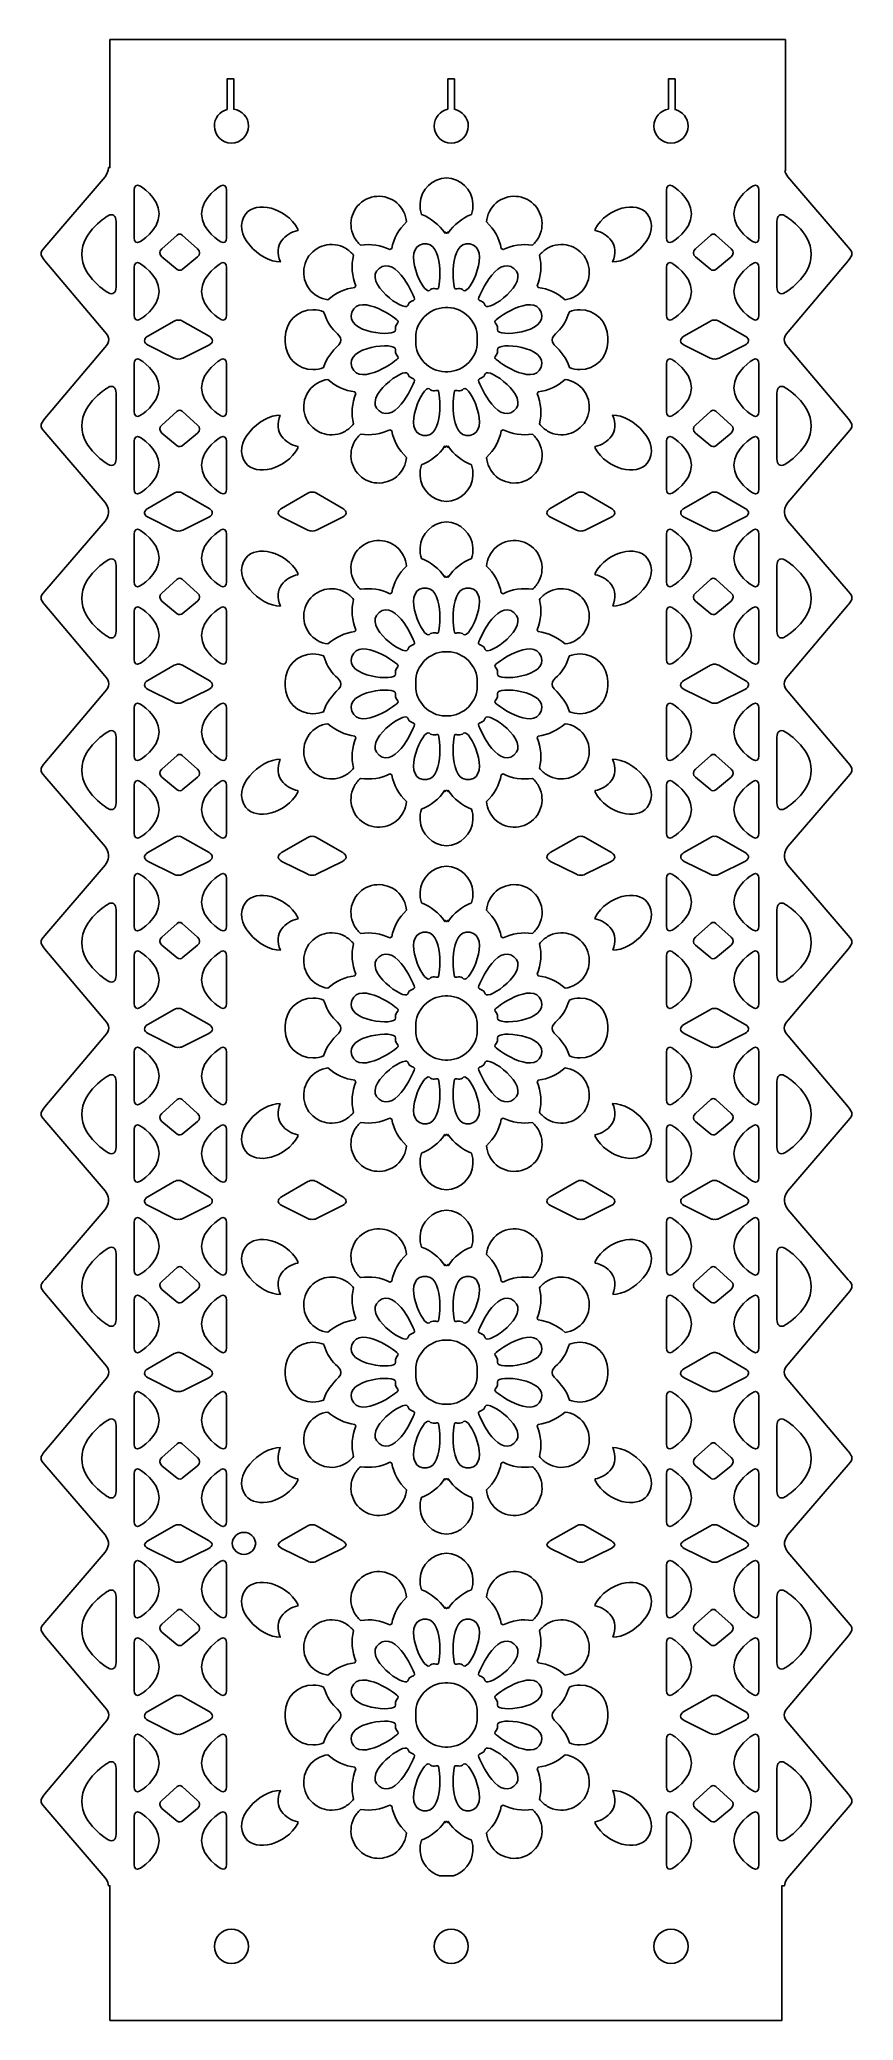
# Model space of a CAD drawing. Header units: centimetres. Extents: x -7.1 to -0.7, y -7 to 8.5.
import ezdxf

# ---------------------------------------------------------------- set-up
doc = ezdxf.new("R2010")
doc.units = ezdxf.units.CM
doc.header["$MEASUREMENT"] = 0
doc.layers.add('Layer 1', color=7, linetype='Continuous')

msp = doc.modelspace()

# ---------------------------------------------------------------- linework, layer by layer
at = {"layer": 'Layer 1'}
for points, knots in [([(-0.75382, 5.45137), (-0.71342, 5.49611), (-0.71575, 5.51005), (-0.75382, 5.55808), (-0.75382, 5.55808), (-0.75382, 5.55808), (-1.22507, 6.11619), (-1.22507, 6.11619), (-1.22507, 6.11619), (-1.2465, 6.13762), (-1.25669, 6.15807), (-1.25624, 6.17855), (-1.25624, 6.17855), (-1.25672, 6.199), (-1.2465, 6.21951), (-1.22507, 6.24091), (-1.22507, 6.24091), (-1.22507, 6.24091), (-0.75382, 6.799), (-0.75382, 6.799), (-0.75382, 6.799), (-0.71575, 6.84705), (-0.71342, 6.86099), (-0.75382, 6.90573), (-0.75382, 6.90573), (-0.75382, 6.90573), (-1.22787, 7.45821), (-1.22787, 7.45821), (-1.22787, 7.45821), (-1.24128, 7.47618), (-1.2479, 7.49253), (-1.25137, 7.50539), (-1.25137, 7.50539), (-1.25137, 7.50539), (-1.2474, 7.50538), (-1.2474, 7.50538), (-1.2474, 7.50538), (-1.2474, 7.50538), (-1.2474, 8.53715), (-1.2474, 8.53715), (-1.2474, 8.53715), (-1.2474, 8.53715), (-6.5523, 8.53715), (-6.5523, 8.53715), (-6.5523, 8.53715), (-6.5523, 8.53715), (-6.5523, 7.53181), (-6.5523, 7.53181), (-6.5523, 7.53181), (-6.5523, 7.53181), (-6.56246, 7.53181), (-6.56246, 7.53181), (-6.56246, 7.53181), (-6.56246, 7.53181), (-6.55939, 7.4985), (-6.58947, 7.45823), (-6.58947, 7.45823), (-6.58947, 7.45823), (-7.06352, 6.90575), (-7.06352, 6.90575), (-7.06352, 6.90575), (-7.10392, 6.86101), (-7.10159, 6.84707), (-7.06352, 6.79902), (-7.06352, 6.79902), (-7.06352, 6.79902), (-6.59227, 6.24093), (-6.59227, 6.24093), (-6.59227, 6.24093), (-6.57084, 6.2195), (-6.56065, 6.19902), (-6.5611, 6.17857), (-6.5611, 6.17857), (-6.56062, 6.15809), (-6.57084, 6.13761), (-6.59227, 6.11621), (-6.59227, 6.11621), (-6.59227, 6.11621), (-7.06352, 5.5581), (-7.06352, 5.5581), (-7.06352, 5.5581), (-7.10159, 5.51008), (-7.10392, 5.49613), (-7.06352, 5.45139), (-7.06352, 5.45139), (-7.06352, 5.45139), (-6.58947, 4.89891), (-6.58947, 4.89891), (-6.58947, 4.89891), (-6.56193, 4.862), (-6.56219, 4.83128), (-6.56243, 4.82633), (-6.56243, 4.82633), (-6.56243, 4.82633), (-6.56246, 4.82634), (-6.56246, 4.82634), (-6.56246, 4.82634), (-6.56246, 4.82634), (-6.56246, 4.82594), (-6.56246, 4.82584), (-6.56246, 4.82584), (-6.56246, 4.82571), (-6.56246, 4.82531), (-6.56246, 4.82531), (-6.56246, 4.82531), (-6.56246, 4.82531), (-6.56241, 4.82531), (-6.56241, 4.82531), (-6.56241, 4.82531), (-6.56217, 4.82034), (-6.56191, 4.78959), (-6.58945, 4.75273), (-6.58945, 4.75273), (-6.58945, 4.75273), (-7.0635, 4.20023), (-7.0635, 4.20023), (-7.0635, 4.20023), (-7.1039, 4.15552), (-7.10157, 4.14157), (-7.0635, 4.09352), (-7.0635, 4.09352), (-7.0635, 4.09352), (-6.59225, 3.53543), (-6.59225, 3.53543), (-6.59225, 3.53543), (-6.57082, 3.514), (-6.56063, 3.49355), (-6.56108, 3.47307), (-6.56108, 3.47307), (-6.5606, 3.45259), (-6.57082, 3.43211), (-6.59225, 3.41071), (-6.59225, 3.41071), (-6.59225, 3.41071), (-7.0635, 2.85262), (-7.0635, 2.85262), (-7.0635, 2.85262), (-7.10157, 2.80457), (-7.1039, 2.79063), (-7.0635, 2.74591), (-7.0635, 2.74591), (-7.0635, 2.74591), (-6.58947, 2.1934), (-6.58947, 2.1934), (-6.58947, 2.1934), (-6.56193, 2.15652), (-6.56219, 2.1258), (-6.56243, 2.12082), (-6.56243, 2.12082), (-6.56243, 2.12082), (-6.56246, 2.12082), (-6.56246, 2.12082), (-6.56246, 2.12082), (-6.56246, 2.12082), (-6.56246, 2.12042), (-6.56246, 2.12029), (-6.56246, 2.12029), (-6.56246, 2.12018), (-6.56246, 2.11979), (-6.56246, 2.11979), (-6.56246, 2.11979), (-6.56246, 2.11979), (-6.56241, 2.11979), (-6.56241, 2.11979), (-6.56241, 2.11979), (-6.56217, 2.11482), (-6.56191, 2.0841), (-6.58945, 2.04721), (-6.58945, 2.04721), (-6.58945, 2.04721), (-7.0635, 1.49473), (-7.0635, 1.49473), (-7.0635, 1.49473), (-7.1039, 1.44999), (-7.10157, 1.43605), (-7.0635, 1.38802), (-7.0635, 1.38802), (-7.0635, 1.38802), (-6.59225, 0.82991), (-6.59225, 0.82991), (-6.59225, 0.82991), (-6.57082, 0.80848), (-6.56063, 0.78803), (-6.56108, 0.76755), (-6.56108, 0.76755), (-6.5606, 0.7471), (-6.57082, 0.72659), (-6.59225, 0.70519), (-6.59225, 0.70519), (-6.59225, 0.70519), (-7.0635, 0.1471), (-7.0635, 0.1471), (-7.0635, 0.1471), (-7.10157, 0.09908), (-7.1039, 0.08511), (-7.0635, 0.04037), (-7.0635, 0.04037), (-7.0635, 0.04037), (-6.58945, -0.51211), (-6.58945, -0.51211), (-6.58945, -0.51211), (-6.56191, -0.54899), (-6.56217, -0.57971), (-6.56241, -0.58469), (-6.56241, -0.58469), (-6.56241, -0.58469), (-6.56246, -0.58468), (-6.56246, -0.58468), (-6.56246, -0.58468), (-6.56246, -0.58468), (-6.56246, -0.58508), (-6.56246, -0.58518), (-6.56246, -0.58518), (-6.56246, -0.58531), (-6.56246, -0.58571), (-6.56246, -0.58571), (-6.56246, -0.58571), (-6.56246, -0.58571), (-6.56241, -0.58571), (-6.56241, -0.58571), (-6.56241, -0.58571), (-6.56217, -0.59068), (-6.56191, -0.62143), (-6.58945, -0.65826), (-6.58945, -0.65826), (-6.58945, -0.65826), (-7.06353, -1.21073), (-7.06353, -1.21073), (-7.06353, -1.21073), (-7.10393, -1.25544), (-7.1016, -1.26941), (-7.06353, -1.31744), (-7.06353, -1.31744), (-7.06353, -1.31744), (-6.59228, -1.87553), (-6.59228, -1.87553), (-6.59228, -1.87553), (-6.57085, -1.89699), (-6.56066, -1.91744), (-6.56111, -1.93792), (-6.56111, -1.93792), (-6.56063, -1.9584), (-6.57085, -1.97888), (-6.59228, -2.00028), (-6.59228, -2.00028), (-6.59228, -2.00028), (-7.06353, -2.55837), (-7.06353, -2.55837), (-7.06353, -2.55837), (-7.1016, -2.60642), (-7.10393, -2.62036), (-7.06353, -2.66508), (-7.06353, -2.66508), (-7.06353, -2.66508), (-6.58948, -3.21758), (-6.58948, -3.21758), (-6.58948, -3.21758), (-6.56694, -3.24774), (-6.56305, -3.27402), (-6.56247, -3.28529), (-6.56247, -3.28529), (-6.56303, -3.29659), (-6.56694, -3.32283), (-6.58948, -3.35302), (-6.58948, -3.35302), (-6.58948, -3.35302), (-7.06353, -3.9055), (-7.06353, -3.9055), (-7.06353, -3.9055), (-7.10393, -3.95024), (-7.1016, -3.96418), (-7.06353, -4.01221), (-7.06353, -4.01221), (-7.06353, -4.01221), (-6.59228, -4.57032), (-6.59228, -4.57032), (-6.59228, -4.57032), (-6.57085, -4.59175), (-6.56066, -4.6122), (-6.56111, -4.63268), (-6.56111, -4.63268), (-6.56063, -4.65313), (-6.57085, -4.67364), (-6.59228, -4.69504), (-6.59228, -4.69504), (-6.59228, -4.69504), (-7.06353, -5.25313), (-7.06353, -5.25313), (-7.06353, -5.25313), (-7.1016, -5.30115), (-7.10393, -5.31512), (-7.06353, -5.35984), (-7.06353, -5.35984), (-7.06353, -5.35984), (-6.58948, -5.91234), (-6.58948, -5.91234), (-6.58948, -5.91234), (-6.56956, -5.93901), (-6.56424, -5.96232), (-6.56289, -5.97513), (-6.56289, -5.97513), (-6.56289, -5.97513), (-6.5523, -5.97511), (-6.5523, -5.97511), (-6.5523, -5.97511), (-6.5523, -5.97511), (-6.5523, -7.03334), (-6.5523, -7.03334), (-6.5523, -7.03334), (-6.5523, -7.03334), (-1.27386, -7.03334), (-1.27386, -7.03334), (-1.27386, -7.03334), (-1.27386, -7.03334), (-1.27386, -5.97511), (-1.27386, -5.97511), (-1.27386, -5.97511), (-1.27386, -5.97511), (-1.2545, -5.97511), (-1.2545, -5.97511), (-1.2545, -5.97511), (-1.25315, -5.9623), (-1.24783, -5.93899), (-1.22791, -5.91232), (-1.22791, -5.91232), (-1.22791, -5.91232), (-0.75386, -5.35982), (-0.75386, -5.35982), (-0.75386, -5.35982), (-0.71346, -5.31511), (-0.71579, -5.30114), (-0.75386, -5.25311), (-0.75386, -5.25311), (-0.75386, -5.25311), (-1.22511, -4.69502), (-1.22511, -4.69502), (-1.22511, -4.69502), (-1.24654, -4.67359), (-1.25673, -4.65311), (-1.25628, -4.63266), (-1.25628, -4.63266), (-1.25676, -4.61218), (-1.24654, -4.5917), (-1.22511, -4.5703), (-1.22511, -4.5703), (-1.22511, -4.5703), (-0.75386, -4.01219), (-0.75386, -4.01219), (-0.75386, -4.01219), (-0.71579, -3.96417), (-0.71346, -3.95022), (-0.75386, -3.90548), (-0.75386, -3.90548), (-0.75386, -3.90548), (-1.22791, -3.353), (-1.22791, -3.353), (-1.22791, -3.353), (-1.25045, -3.32281), (-1.25434, -3.29656), (-1.25492, -3.28527), (-1.25492, -3.28527), (-1.25436, -3.274), (-1.25045, -3.24773), (-1.22791, -3.21756), (-1.22791, -3.21756), (-1.22791, -3.21756), (-0.75386, -2.66506), (-0.75386, -2.66506), (-0.75386, -2.66506), (-0.71346, -2.62035), (-0.71579, -2.6064), (-0.75386, -2.55835), (-0.75386, -2.55835), (-0.75386, -2.55835), (-1.22511, -2.00026), (-1.22511, -2.00026), (-1.22511, -2.00026), (-1.24654, -1.97883), (-1.25673, -1.95838), (-1.25628, -1.9379), (-1.25628, -1.9379), (-1.25676, -1.91742), (-1.24654, -1.89694), (-1.22511, -1.87551), (-1.22511, -1.87551), (-1.22511, -1.87551), (-0.75386, -1.31742), (-0.75386, -1.31742), (-0.75386, -1.31742), (-0.71579, -1.2694), (-0.71346, -1.25543), (-0.75386, -1.21071), (-0.75386, -1.21071), (-0.75386, -1.21071), (-1.22791, -0.65821), (-1.22791, -0.65821), (-1.22791, -0.65821), (-1.25545, -0.62135), (-1.25519, -0.59061), (-1.25495, -0.58566), (-1.25495, -0.58566), (-1.25495, -0.58566), (-1.25489, -0.58568), (-1.25489, -0.58568), (-1.25489, -0.58568), (-1.25489, -0.58568), (-1.25489, -0.58528), (-1.25489, -0.58515), (-1.25489, -0.58515), (-1.25489, -0.58504), (-1.25489, -0.58465), (-1.25489, -0.58465), (-1.25489, -0.58465), (-1.25489, -0.58465), (-1.25495, -0.58465), (-1.25495, -0.58465), (-1.25495, -0.58465), (-1.25519, -0.57968), (-1.25545, -0.54893), (-1.22791, -0.51207), (-1.22791, -0.51207), (-1.22791, -0.51207), (-0.75386, 0.04041), (-0.75386, 0.04041), (-0.75386, 0.04041), (-0.71346, 0.08515), (-0.71579, 0.09912), (-0.75386, 0.14714), (-0.75386, 0.14714), (-0.75386, 0.14714), (-1.22511, 0.70523), (-1.22511, 0.70523), (-1.22511, 0.70523), (-1.24654, 0.72666), (-1.25673, 0.74714), (-1.25628, 0.76759), (-1.25628, 0.76759), (-1.25676, 0.78807), (-1.24654, 0.80855), (-1.22511, 0.82995), (-1.22511, 0.82995), (-1.22511, 0.82995), (-0.75386, 1.38806), (-0.75386, 1.38806), (-0.75386, 1.38806), (-0.71579, 1.43608), (-0.71346, 1.45003), (-0.75386, 1.49477), (-0.75386, 1.49477), (-0.75386, 1.49477), (-1.22791, 2.04725), (-1.22791, 2.04725), (-1.22791, 2.04725), (-1.25545, 2.08416), (-1.25519, 2.11485), (-1.25495, 2.11983), (-1.25495, 2.11983), (-1.25495, 2.11983), (-1.25489, 2.11982), (-1.25489, 2.11982), (-1.25489, 2.11982), (-1.25489, 2.11982), (-1.25489, 2.12022), (-1.25489, 2.12032), (-1.25489, 2.12032), (-1.25489, 2.12045), (-1.25489, 2.12085), (-1.25489, 2.12085), (-1.25489, 2.12085), (-1.25489, 2.12085), (-1.25495, 2.12085), (-1.25495, 2.12085), (-1.25495, 2.12085), (-1.25519, 2.12582), (-1.25545, 2.15657), (-1.22791, 2.19343), (-1.22791, 2.19343), (-1.22791, 2.19343), (-0.75386, 2.74593), (-0.75386, 2.74593), (-0.75386, 2.74593), (-0.71346, 2.79064), (-0.71579, 2.80459), (-0.75386, 2.85264), (-0.75386, 2.85264), (-0.75386, 2.85264), (-1.22511, 3.41073), (-1.22511, 3.41073), (-1.22511, 3.41073), (-1.24654, 3.43216), (-1.25673, 3.45261), (-1.25628, 3.47309), (-1.25628, 3.47309), (-1.25676, 3.49357), (-1.24654, 3.51405), (-1.22511, 3.53545), (-1.22511, 3.53545), (-1.22511, 3.53545), (-0.75386, 4.09354), (-0.75386, 4.09354), (-0.75386, 4.09354), (-0.71579, 4.14159), (-0.71346, 4.15553), (-0.75386, 4.20025), (-0.75386, 4.20025), (-0.75386, 4.20025), (-1.22791, 4.75275), (-1.22791, 4.75275), (-1.22791, 4.75275), (-1.25545, 4.78963), (-1.25519, 4.82038), (-1.25495, 4.82533), (-1.25495, 4.82533), (-1.25495, 4.82533), (-1.25489, 4.82531), (-1.25489, 4.82531), (-1.25489, 4.82531), (-1.25489, 4.82531), (-1.25489, 4.82571), (-1.25489, 4.82584), (-1.25489, 4.82584), (-1.25489, 4.82595), (-1.25489, 4.82634), (-1.25489, 4.82634), (-1.25489, 4.82634), (-1.25489, 4.82634), (-1.25495, 4.82634), (-1.25495, 4.82634), (-1.25495, 4.82634), (-1.25519, 4.83131), (-1.25545, 4.86203), (-1.22791, 4.89892), (-1.22791, 4.89892), (-1.22791, 4.89892), (-0.75382, 5.45137), (-0.75382, 5.45137)], [0, 0, 0, 0, 0.00740741, 0.00740741, 0.00740741, 0.00740741, 0.01481481, 0.01481481, 0.01481481, 0.01481481, 0.02222222, 0.02222222, 0.02222222, 0.02222222, 0.02962963, 0.02962963, 0.02962963, 0.02962963, 0.03703704, 0.03703704, 0.03703704, 0.03703704, 0.04444444, 0.04444444, 0.04444444, 0.04444444, 0.05185185, 0.05185185, 0.05185185, 0.05185185, 0.05925926, 0.05925926, 0.05925926, 0.05925926, 0.06666667, 0.06666667, 0.06666667, 0.06666667, 0.07407407, 0.07407407, 0.07407407, 0.07407407, 0.08148148, 0.08148148, 0.08148148, 0.08148148, 0.08888889, 0.08888889, 0.08888889, 0.08888889, 0.0962963, 0.0962963, 0.0962963, 0.0962963, 0.1037037, 0.1037037, 0.1037037, 0.1037037, 0.11111111, 0.11111111, 0.11111111, 0.11111111, 0.11851852, 0.11851852, 0.11851852, 0.11851852, 0.12592593, 0.12592593, 0.12592593, 0.12592593, 0.13333333, 0.13333333, 0.13333333, 0.13333333, 0.14074074, 0.14074074, 0.14074074, 0.14074074, 0.14814815, 0.14814815, 0.14814815, 0.14814815, 0.15555556, 0.15555556, 0.15555556, 0.15555556, 0.16296296, 0.16296296, 0.16296296, 0.16296296, 0.17037037, 0.17037037, 0.17037037, 0.17037037, 0.17777778, 0.17777778, 0.17777778, 0.17777778, 0.18518519, 0.18518519, 0.18518519, 0.18518519, 0.19259259, 0.19259259, 0.19259259, 0.19259259, 0.2, 0.2, 0.2, 0.2, 0.20740741, 0.20740741, 0.20740741, 0.20740741, 0.21481481, 0.21481481, 0.21481481, 0.21481481, 0.22222222, 0.22222222, 0.22222222, 0.22222222, 0.22962963, 0.22962963, 0.22962963, 0.22962963, 0.23703704, 0.23703704, 0.23703704, 0.23703704, 0.24444444, 0.24444444, 0.24444444, 0.24444444, 0.25185185, 0.25185185, 0.25185185, 0.25185185, 0.25925926, 0.25925926, 0.25925926, 0.25925926, 0.26666667, 0.26666667, 0.26666667, 0.26666667, 0.27407407, 0.27407407, 0.27407407, 0.27407407, 0.28148148, 0.28148148, 0.28148148, 0.28148148, 0.28888889, 0.28888889, 0.28888889, 0.28888889, 0.2962963, 0.2962963, 0.2962963, 0.2962963, 0.3037037, 0.3037037, 0.3037037, 0.3037037, 0.31111111, 0.31111111, 0.31111111, 0.31111111, 0.31851852, 0.31851852, 0.31851852, 0.31851852, 0.32592593, 0.32592593, 0.32592593, 0.32592593, 0.33333333, 0.33333333, 0.33333333, 0.33333333, 0.34074074, 0.34074074, 0.34074074, 0.34074074, 0.34814815, 0.34814815, 0.34814815, 0.34814815, 0.35555556, 0.35555556, 0.35555556, 0.35555556, 0.36296296, 0.36296296, 0.36296296, 0.36296296, 0.37037037, 0.37037037, 0.37037037, 0.37037037, 0.37777778, 0.37777778, 0.37777778, 0.37777778, 0.38518519, 0.38518519, 0.38518519, 0.38518519, 0.39259259, 0.39259259, 0.39259259, 0.39259259, 0.4, 0.4, 0.4, 0.4, 0.40740741, 0.40740741, 0.40740741, 0.40740741, 0.41481481, 0.41481481, 0.41481481, 0.41481481, 0.42222222, 0.42222222, 0.42222222, 0.42222222, 0.42962963, 0.42962963, 0.42962963, 0.42962963, 0.43703704, 0.43703704, 0.43703704, 0.43703704, 0.44444444, 0.44444444, 0.44444444, 0.44444444, 0.45185185, 0.45185185, 0.45185185, 0.45185185, 0.45925926, 0.45925926, 0.45925926, 0.45925926, 0.46666667, 0.46666667, 0.46666667, 0.46666667, 0.47407407, 0.47407407, 0.47407407, 0.47407407, 0.48148148, 0.48148148, 0.48148148, 0.48148148, 0.48888889, 0.48888889, 0.48888889, 0.48888889, 0.4962963, 0.4962963, 0.4962963, 0.4962963, 0.5037037, 0.5037037, 0.5037037, 0.5037037, 0.51111111, 0.51111111, 0.51111111, 0.51111111, 0.51851852, 0.51851852, 0.51851852, 0.51851852, 0.52592593, 0.52592593, 0.52592593, 0.52592593, 0.53333333, 0.53333333, 0.53333333, 0.53333333, 0.54074074, 0.54074074, 0.54074074, 0.54074074, 0.54814815, 0.54814815, 0.54814815, 0.54814815, 0.55555556, 0.55555556, 0.55555556, 0.55555556, 0.56296296, 0.56296296, 0.56296296, 0.56296296, 0.57037037, 0.57037037, 0.57037037, 0.57037037, 0.57777778, 0.57777778, 0.57777778, 0.57777778, 0.58518519, 0.58518519, 0.58518519, 0.58518519, 0.59259259, 0.59259259, 0.59259259, 0.59259259, 0.6, 0.6, 0.6, 0.6, 0.60740741, 0.60740741, 0.60740741, 0.60740741, 0.61481481, 0.61481481, 0.61481481, 0.61481481, 0.62222222, 0.62222222, 0.62222222, 0.62222222, 0.62962963, 0.62962963, 0.62962963, 0.62962963, 0.63703704, 0.63703704, 0.63703704, 0.63703704, 0.64444444, 0.64444444, 0.64444444, 0.64444444, 0.65185185, 0.65185185, 0.65185185, 0.65185185, 0.65925926, 0.65925926, 0.65925926, 0.65925926, 0.66666667, 0.66666667, 0.66666667, 0.66666667, 0.67407407, 0.67407407, 0.67407407, 0.67407407, 0.68148148, 0.68148148, 0.68148148, 0.68148148, 0.68888889, 0.68888889, 0.68888889, 0.68888889, 0.6962963, 0.6962963, 0.6962963, 0.6962963, 0.7037037, 0.7037037, 0.7037037, 0.7037037, 0.71111111, 0.71111111, 0.71111111, 0.71111111, 0.71851852, 0.71851852, 0.71851852, 0.71851852, 0.72592593, 0.72592593, 0.72592593, 0.72592593, 0.73333333, 0.73333333, 0.73333333, 0.73333333, 0.74074074, 0.74074074, 0.74074074, 0.74074074, 0.74814815, 0.74814815, 0.74814815, 0.74814815, 0.75555556, 0.75555556, 0.75555556, 0.75555556, 0.76296296, 0.76296296, 0.76296296, 0.76296296, 0.77037037, 0.77037037, 0.77037037, 0.77037037, 0.77777778, 0.77777778, 0.77777778, 0.77777778, 0.78518519, 0.78518519, 0.78518519, 0.78518519, 0.79259259, 0.79259259, 0.79259259, 0.79259259, 0.8, 0.8, 0.8, 0.8, 0.80740741, 0.80740741, 0.80740741, 0.80740741, 0.81481481, 0.81481481, 0.81481481, 0.81481481, 0.82222222, 0.82222222, 0.82222222, 0.82222222, 0.82962963, 0.82962963, 0.82962963, 0.82962963, 0.83703704, 0.83703704, 0.83703704, 0.83703704, 0.84444444, 0.84444444, 0.84444444, 0.84444444, 0.85185185, 0.85185185, 0.85185185, 0.85185185, 0.85925926, 0.85925926, 0.85925926, 0.85925926, 0.86666667, 0.86666667, 0.86666667, 0.86666667, 0.87407407, 0.87407407, 0.87407407, 0.87407407, 0.88148148, 0.88148148, 0.88148148, 0.88148148, 0.88888889, 0.88888889, 0.88888889, 0.88888889, 0.8962963, 0.8962963, 0.8962963, 0.8962963, 0.9037037, 0.9037037, 0.9037037, 0.9037037, 0.91111111, 0.91111111, 0.91111111, 0.91111111, 0.91851852, 0.91851852, 0.91851852, 0.91851852, 0.92592593, 0.92592593, 0.92592593, 0.92592593, 0.93333333, 0.93333333, 0.93333333, 0.93333333, 0.94074074, 0.94074074, 0.94074074, 0.94074074, 0.94814815, 0.94814815, 0.94814815, 0.94814815, 0.95555556, 0.95555556, 0.95555556, 0.95555556, 0.96296296, 0.96296296, 0.96296296, 0.96296296, 0.97037037, 0.97037037, 0.97037037, 0.97037037, 0.97777778, 0.97777778, 0.97777778, 0.97777778, 0.98518519, 0.98518519, 0.98518519, 0.98518519, 1, 1, 1, 1]), ([(-5.63203, 7.98719), (-5.63203, 7.98719), (-5.63203, 8.22838), (-5.63203, 8.22838), (-5.63203, 8.22838), (-5.63203, 8.22838), (-5.57911, 8.22838), (-5.57911, 8.22838), (-5.57911, 8.22838), (-5.57911, 8.22838), (-5.57911, 7.99025), (-5.57911, 7.99025), (-5.57911, 7.99025), (-5.51397, 7.98104), (-5.46378, 7.92567), (-5.46378, 7.85801), (-5.46378, 7.85801), (-5.46378, 7.78398), (-5.52376, 7.72395), (-5.59787, 7.72395), (-5.59787, 7.72395), (-5.67187, 7.72395), (-5.73193, 7.78401), (-5.73193, 7.85801), (-5.73193, 7.85801), (-5.73196, 7.92022), (-5.68941, 7.97203), (-5.63203, 7.98719)], [0, 0, 0, 0, 0.125, 0.125, 0.125, 0.125, 0.25, 0.25, 0.25, 0.25, 0.375, 0.375, 0.375, 0.375, 0.5, 0.5, 0.5, 0.5, 0.625, 0.625, 0.625, 0.625, 0.75, 0.75, 0.75, 0.75, 1, 1, 1, 1]), ([(-3.89901, 7.98933), (-3.89901, 7.98933), (-3.89901, 8.22838), (-3.89901, 8.22838), (-3.89901, 8.22838), (-3.89901, 8.22838), (-3.84609, 8.22838), (-3.84609, 8.22838), (-3.84609, 8.22838), (-3.84609, 8.22838), (-3.84609, 7.98957), (-3.84609, 7.98957), (-3.84609, 7.98957), (-3.78428, 7.97758), (-3.73761, 7.92334), (-3.73761, 7.85802), (-3.73761, 7.85802), (-3.73761, 7.78399), (-3.79759, 7.72396), (-3.8717, 7.72396), (-3.8717, 7.72396), (-3.9457, 7.72396), (-4.00576, 7.78402), (-4.00576, 7.85802), (-4.00576, 7.85802), (-4.00579, 7.92274), (-3.95994, 7.97671), (-3.89901, 7.98933)], [0, 0, 0, 0, 0.125, 0.125, 0.125, 0.125, 0.25, 0.25, 0.25, 0.25, 0.375, 0.375, 0.375, 0.375, 0.5, 0.5, 0.5, 0.5, 0.625, 0.625, 0.625, 0.625, 0.75, 0.75, 0.75, 0.75, 1, 1, 1, 1]), ([(-2.16599, 7.9901), (-2.16599, 7.9901), (-2.16599, 8.22838), (-2.16599, 8.22838), (-2.16599, 8.22838), (-2.16599, 8.22838), (-2.11307, 8.22838), (-2.11307, 8.22838), (-2.11307, 8.22838), (-2.11307, 8.22838), (-2.11307, 7.98771), (-2.11307, 7.98771), (-2.11307, 7.98771), (-2.05476, 7.97313), (-2.01147, 7.92082), (-2.01147, 7.85801), (-2.01147, 7.85801), (-2.01147, 7.78398), (-2.07145, 7.72395), (-2.14556, 7.72395), (-2.14556, 7.72395), (-2.21956, 7.72395), (-2.27962, 7.78401), (-2.27962, 7.85801), (-2.27962, 7.85801), (-2.27965, 7.92509), (-2.23025, 7.98018), (-2.16599, 7.9901)], [0, 0, 0, 0, 0.125, 0.125, 0.125, 0.125, 0.25, 0.25, 0.25, 0.25, 0.375, 0.375, 0.375, 0.375, 0.5, 0.5, 0.5, 0.5, 0.625, 0.625, 0.625, 0.625, 0.75, 0.75, 0.75, 0.75, 1, 1, 1, 1]), ([(-6.36228, 7.35518), (-6.36228, 7.38722), (-6.34259, 7.40198), (-6.31849, 7.38796), (-6.31849, 7.38796), (-6.31849, 7.38796), (-6.1662, 7.2994), (-6.1662, 7.16722), (-6.1662, 7.16722), (-6.1662, 7.03501), (-6.31849, 6.94645), (-6.31849, 6.94645), (-6.31849, 6.94645), (-6.34259, 6.93245), (-6.36228, 6.94719), (-6.36228, 6.97923), (-6.36228, 6.97923), (-6.36228, 6.97923), (-6.36228, 7.35518), (-6.36228, 7.35518)], [0, 0, 0, 0, 0.16666667, 0.16666667, 0.16666667, 0.16666667, 0.33333333, 0.33333333, 0.33333333, 0.33333333, 0.5, 0.5, 0.5, 0.5, 0.66666667, 0.66666667, 0.66666667, 0.66666667, 1, 1, 1, 1]), ([(-5.68013, 7.38796), (-5.65603, 7.40196), (-5.63634, 7.38722), (-5.63634, 7.35518), (-5.63634, 7.35518), (-5.63634, 7.35518), (-5.63634, 6.97926), (-5.63634, 6.97926), (-5.63634, 6.97926), (-5.63634, 6.94722), (-5.65603, 6.93246), (-5.68013, 6.94648), (-5.68013, 6.94648), (-5.68013, 6.94648), (-5.8324, 7.03504), (-5.8324, 7.16725), (-5.8324, 7.16725), (-5.8324, 7.29943), (-5.68013, 7.38796), (-5.68013, 7.38796)], [0, 0, 0, 0, 0.16666667, 0.16666667, 0.16666667, 0.16666667, 0.33333333, 0.33333333, 0.33333333, 0.33333333, 0.5, 0.5, 0.5, 0.5, 0.66666667, 0.66666667, 0.66666667, 0.66666667, 1, 1, 1, 1]), ([(-4.53834, 7.28258), (-4.43047, 7.33648), (-4.29926, 7.29271), (-4.24534, 7.18484), (-4.24534, 7.18484), (-4.23227, 7.15865), (-4.22494, 7.1311), (-4.22293, 7.10364), (-4.22293, 7.10364), (-4.28318, 7.04712), (-4.32302, 6.97339), (-4.3385, 6.89425), (-4.3385, 6.89425), (-4.3385, 6.89425), (-4.3431, 6.89192), (-4.3431, 6.89192), (-4.3431, 6.89192), (-4.34646, 6.89023), (-4.34982, 6.88867), (-4.35318, 6.88716), (-4.35318, 6.88716), (-4.42369, 6.92137), (-4.50397, 6.9341), (-4.58324, 6.92174), (-4.58324, 6.92174), (-4.60451, 6.94013), (-4.62272, 6.96299), (-4.63605, 6.98966), (-4.63605, 6.98966), (-4.68995, 7.0975), (-4.64622, 7.22871), (-4.53834, 7.28258)], [0, 0, 0, 0, 0.11111111, 0.11111111, 0.11111111, 0.11111111, 0.22222222, 0.22222222, 0.22222222, 0.22222222, 0.33333333, 0.33333333, 0.33333333, 0.33333333, 0.44444444, 0.44444444, 0.44444444, 0.44444444, 0.55555556, 0.55555556, 0.55555556, 0.55555556, 0.66666667, 0.66666667, 0.66666667, 0.66666667, 0.77777778, 0.77777778, 0.77777778, 0.77777778, 1, 1, 1, 1]), ([(-4.1161, 7.24784), (-4.10901, 7.36), (-4.01836, 7.44652), (-3.90867, 7.45167), (-3.90867, 7.45167), (-3.79897, 7.44651), (-3.70833, 7.35999), (-3.70124, 7.24783), (-3.70124, 7.24783), (-3.69933, 7.21801), (-3.70357, 7.18917), (-3.71278, 7.16255), (-3.71278, 7.16255), (-3.7875, 7.1335), (-3.8505, 7.08214), (-3.89428, 7.01708), (-3.89428, 7.01708), (-3.89544, 7.01695), (-3.89663, 7.01687), (-3.89783, 7.01676), (-3.89783, 7.01676), (-3.89783, 7.01676), (-3.89783, 7.02531), (-3.89783, 7.02531), (-3.89783, 7.02531), (-3.90071, 7.02221), (-3.90378, 7.01925), (-3.90661, 7.01602), (-3.90661, 7.01602), (-3.90661, 7.01602), (-3.90867, 7.01591), (-3.90867, 7.01591), (-3.90867, 7.01591), (-3.90867, 7.01591), (-3.91073, 7.01602), (-3.91073, 7.01602), (-3.91073, 7.01602), (-3.91356, 7.01922), (-3.91663, 7.02218), (-3.91951, 7.02531), (-3.91951, 7.02531), (-3.91951, 7.02531), (-3.91951, 7.01676), (-3.91951, 7.01676), (-3.91951, 7.01676), (-3.9207, 7.01687), (-3.92189, 7.01695), (-3.92306, 7.01708), (-3.92306, 7.01708), (-3.96685, 7.08214), (-4.02985, 7.1335), (-4.10456, 7.16255), (-4.10456, 7.16255), (-4.11377, 7.18918), (-4.11803, 7.21802), (-4.1161, 7.24784)], [0, 0, 0, 0, 0.06666667, 0.06666667, 0.06666667, 0.06666667, 0.13333333, 0.13333333, 0.13333333, 0.13333333, 0.2, 0.2, 0.2, 0.2, 0.26666667, 0.26666667, 0.26666667, 0.26666667, 0.33333333, 0.33333333, 0.33333333, 0.33333333, 0.4, 0.4, 0.4, 0.4, 0.46666667, 0.46666667, 0.46666667, 0.46666667, 0.53333333, 0.53333333, 0.53333333, 0.53333333, 0.6, 0.6, 0.6, 0.6, 0.66666667, 0.66666667, 0.66666667, 0.66666667, 0.73333333, 0.73333333, 0.73333333, 0.73333333, 0.8, 0.8, 0.8, 0.8, 0.86666667, 0.86666667, 0.86666667, 0.86666667, 1, 1, 1, 1]), ([(-3.57201, 7.18484), (-3.51809, 7.29271), (-3.38691, 7.33647), (-3.27901, 7.28258), (-3.27901, 7.28258), (-3.17114, 7.22871), (-3.12743, 7.0975), (-3.1813, 6.98966), (-3.1813, 6.98966), (-3.19464, 6.96296), (-3.21284, 6.94013), (-3.23411, 6.92174), (-3.23411, 6.92174), (-3.31338, 6.93412), (-3.39365, 6.92137), (-3.46417, 6.88716), (-3.46417, 6.88716), (-3.46753, 6.88867), (-3.47089, 6.8902), (-3.47425, 6.89192), (-3.47425, 6.89192), (-3.47425, 6.89192), (-3.47885, 6.89425), (-3.47885, 6.89425), (-3.47885, 6.89425), (-3.49433, 6.97339), (-3.53417, 7.04713), (-3.59442, 7.10364), (-3.59442, 7.10364), (-3.59238, 7.13108), (-3.58508, 7.15862), (-3.57201, 7.18484)], [0, 0, 0, 0, 0.11111111, 0.11111111, 0.11111111, 0.11111111, 0.22222222, 0.22222222, 0.22222222, 0.22222222, 0.33333333, 0.33333333, 0.33333333, 0.33333333, 0.44444444, 0.44444444, 0.44444444, 0.44444444, 0.55555556, 0.55555556, 0.55555556, 0.55555556, 0.66666667, 0.66666667, 0.66666667, 0.66666667, 0.77777778, 0.77777778, 0.77777778, 0.77777778, 1, 1, 1, 1]), ([(-2.13722, 6.94648), (-2.16132, 6.93248), (-2.18101, 6.94722), (-2.18101, 6.97926), (-2.18101, 6.97926), (-2.18101, 6.97926), (-2.18101, 7.35518), (-2.18101, 7.35518), (-2.18101, 7.35518), (-2.18101, 7.38722), (-2.16132, 7.40198), (-2.13722, 7.38796), (-2.13722, 7.38796), (-2.13722, 7.38796), (-1.98495, 7.2994), (-1.98495, 7.16722), (-1.98495, 7.16722), (-1.98496, 7.03503), (-2.13722, 6.94648), (-2.13722, 6.94648)], [0, 0, 0, 0, 0.16666667, 0.16666667, 0.16666667, 0.16666667, 0.33333333, 0.33333333, 0.33333333, 0.33333333, 0.5, 0.5, 0.5, 0.5, 0.66666667, 0.66666667, 0.66666667, 0.66666667, 1, 1, 1, 1]), ([(-1.45508, 6.97926), (-1.45508, 6.94722), (-1.47477, 6.93246), (-1.49887, 6.94648), (-1.49887, 6.94648), (-1.49887, 6.94648), (-1.65116, 7.03504), (-1.65116, 7.16725), (-1.65116, 7.16725), (-1.65116, 7.29944), (-1.49887, 7.38799), (-1.49887, 7.38799), (-1.49887, 7.38799), (-1.47477, 7.40199), (-1.45508, 7.38725), (-1.45508, 7.35521), (-1.45508, 7.35521), (-1.45508, 7.35521), (-1.45508, 6.97926), (-1.45508, 6.97926)], [0, 0, 0, 0, 0.16666667, 0.16666667, 0.16666667, 0.16666667, 0.33333333, 0.33333333, 0.33333333, 0.33333333, 0.5, 0.5, 0.5, 0.5, 0.66666667, 0.66666667, 0.66666667, 0.66666667, 1, 1, 1, 1]), ([(-6.50364, 6.59172), (-6.50364, 6.54767), (-6.53073, 6.52735), (-6.56383, 6.54663), (-6.56383, 6.54663), (-6.56383, 6.54663), (-6.77319, 6.66834), (-6.77319, 6.85011), (-6.77319, 6.85011), (-6.77319, 7.03188), (-6.56383, 7.15359), (-6.56383, 7.15359), (-6.56383, 7.15359), (-6.53073, 7.17288), (-6.50364, 7.15256), (-6.50364, 7.1085), (-6.50364, 7.1085), (-6.50364, 7.1085), (-6.50364, 6.59172), (-6.50364, 6.59172)], [0, 0, 0, 0, 0.16666667, 0.16666667, 0.16666667, 0.16666667, 0.33333333, 0.33333333, 0.33333333, 0.33333333, 0.5, 0.5, 0.5, 0.5, 0.66666667, 0.66666667, 0.66666667, 0.66666667, 1, 1, 1, 1]), ([(-5.07521, 7.04842), (-5.07521, 7.04842), (-5.07521, 7.03601), (-5.07521, 7.03601), (-5.07521, 7.03601), (-5.17551, 7.01696), (-5.27352, 6.92446), (-5.21369, 6.78971), (-5.21369, 6.78971), (-5.37265, 6.7881), (-5.60559, 7.01328), (-5.48486, 7.16753), (-5.48486, 7.16753), (-5.4039, 7.27107), (-5.17435, 7.22193), (-5.07521, 7.04842)], [0, 0, 0, 0, 0.2, 0.2, 0.2, 0.2, 0.4, 0.4, 0.4, 0.4, 0.6, 0.6, 0.6, 0.6, 1, 1, 1, 1]), ([(-2.74214, 7.04842), (-2.643, 7.22193), (-2.41345, 7.27104), (-2.33249, 7.16756), (-2.33249, 7.16756), (-2.21179, 7.01331), (-2.4447, 6.78812), (-2.60366, 6.78973), (-2.60366, 6.78973), (-2.54384, 6.92448), (-2.64184, 7.01698), (-2.74214, 7.03603), (-2.74214, 7.03603), (-2.74214, 7.03603), (-2.74214, 7.04842), (-2.74214, 7.04842)], [0, 0, 0, 0, 0.2, 0.2, 0.2, 0.2, 0.4, 0.4, 0.4, 0.4, 0.6, 0.6, 0.6, 0.6, 1, 1, 1, 1]), ([(-1.31371, 7.10848), (-1.31371, 7.15253), (-1.28662, 7.17285), (-1.25352, 7.15356), (-1.25352, 7.15356), (-1.25352, 7.15356), (-1.04416, 7.03185), (-1.04416, 6.85008), (-1.04416, 6.85008), (-1.04416, 6.66831), (-1.25352, 6.5466), (-1.25352, 6.5466), (-1.25352, 6.5466), (-1.28662, 6.52731), (-1.31371, 6.54763), (-1.31371, 6.59168), (-1.31371, 6.59168), (-1.31371, 6.59168), (-1.31371, 7.10848), (-1.31371, 7.10848)], [0, 0, 0, 0, 0.16666667, 0.16666667, 0.16666667, 0.16666667, 0.33333333, 0.33333333, 0.33333333, 0.33333333, 0.5, 0.5, 0.5, 0.5, 0.66666667, 0.66666667, 0.66666667, 0.66666667, 1, 1, 1, 1]), ([(-6.14476, 6.89255), (-6.14476, 6.89255), (-6.02313, 7.001), (-6.02313, 7.001), (-6.02313, 7.001), (-6.01607, 7.00727), (-6.00956, 7.00936), (-6.00392, 7.00836), (-6.00392, 7.00836), (-5.99823, 7.00937), (-5.99172, 7.00728), (-5.98468, 7.001), (-5.98468, 7.001), (-5.98468, 7.001), (-5.86305, 6.89255), (-5.86305, 6.89255), (-5.86305, 6.89255), (-5.84225, 6.87403), (-5.84278, 6.84524), (-5.86424, 6.82863), (-5.86424, 6.82863), (-5.86424, 6.82863), (-5.98346, 6.72928), (-5.98346, 6.72928), (-5.98346, 6.72928), (-5.99097, 6.72346), (-6.00971, 6.71997), (-6.02431, 6.72928), (-6.02431, 6.72928), (-6.02431, 6.72928), (-6.14353, 6.82863), (-6.14353, 6.82863), (-6.14353, 6.82863), (-6.16503, 6.84525), (-6.16556, 6.87403), (-6.14476, 6.89255)], [0, 0, 0, 0, 0.1, 0.1, 0.1, 0.1, 0.2, 0.2, 0.2, 0.2, 0.3, 0.3, 0.3, 0.3, 0.4, 0.4, 0.4, 0.4, 0.5, 0.5, 0.5, 0.5, 0.6, 0.6, 0.6, 0.6, 0.7, 0.7, 0.7, 0.7, 0.8, 0.8, 0.8, 0.8, 1, 1, 1, 1]), ([(-1.95424, 6.89255), (-1.95424, 6.89255), (-1.83261, 7.001), (-1.83261, 7.001), (-1.83261, 7.001), (-1.82557, 7.00727), (-1.81906, 7.00936), (-1.81337, 7.00836), (-1.81337, 7.00836), (-1.80773, 7.00937), (-1.80123, 7.00728), (-1.79416, 7.001), (-1.79416, 7.001), (-1.79416, 7.001), (-1.67253, 6.89255), (-1.67253, 6.89255), (-1.67253, 6.89255), (-1.65173, 6.87403), (-1.65226, 6.84524), (-1.67372, 6.82863), (-1.67372, 6.82863), (-1.67372, 6.82863), (-1.79294, 6.72928), (-1.79294, 6.72928), (-1.79294, 6.72928), (-1.80755, 6.71997), (-1.82628, 6.72346), (-1.83379, 6.72928), (-1.83379, 6.72928), (-1.83379, 6.72928), (-1.95301, 6.82863), (-1.95301, 6.82863), (-1.95301, 6.82863), (-1.97451, 6.84525), (-1.97504, 6.87403), (-1.95424, 6.89255)], [0, 0, 0, 0, 0.1, 0.1, 0.1, 0.1, 0.2, 0.2, 0.2, 0.2, 0.3, 0.3, 0.3, 0.3, 0.4, 0.4, 0.4, 0.4, 0.5, 0.5, 0.5, 0.5, 0.6, 0.6, 0.6, 0.6, 0.7, 0.7, 0.7, 0.7, 0.8, 0.8, 0.8, 0.8, 1, 1, 1, 1]), ([(-5.00078, 6.81826), (-4.94003, 6.92245), (-4.80634, 6.95772), (-4.70217, 6.89703), (-4.70217, 6.89703), (-4.67685, 6.88229), (-4.65563, 6.86324), (-4.63886, 6.84134), (-4.63886, 6.84134), (-4.65828, 6.76112), (-4.65127, 6.67762), (-4.62084, 6.60292), (-4.62084, 6.60292), (-4.62084, 6.60292), (-4.62338, 6.5984), (-4.62338, 6.5984), (-4.62338, 6.5984), (-4.62529, 6.59517), (-4.62724, 6.59208), (-4.62931, 6.58895), (-4.62931, 6.58895), (-4.70702, 6.5789), (-4.78118, 6.54558), (-4.84063, 6.49182), (-4.84063, 6.49182), (-4.86857, 6.49552), (-4.89619, 6.50465), (-4.92202, 6.51971), (-4.92202, 6.51971), (-5.02624, 6.5804), (-5.06151, 6.71412), (-5.00078, 6.81826)], [0, 0, 0, 0, 0.11111111, 0.11111111, 0.11111111, 0.11111111, 0.22222222, 0.22222222, 0.22222222, 0.22222222, 0.33333333, 0.33333333, 0.33333333, 0.33333333, 0.44444444, 0.44444444, 0.44444444, 0.44444444, 0.55555556, 0.55555556, 0.55555556, 0.55555556, 0.66666667, 0.66666667, 0.66666667, 0.66666667, 0.77777778, 0.77777778, 0.77777778, 0.77777778, 1, 1, 1, 1]), ([(-4.09205, 6.93137), (-3.91954, 6.95783), (-3.96304, 6.57945), (-3.97497, 6.57945), (-3.97497, 6.57945), (-3.98383, 6.5718), (-4.01667, 6.59196), (-4.04344, 6.5658), (-4.04344, 6.5658), (-4.09141, 6.52616), (-4.26503, 6.9048), (-4.09205, 6.93137)], [0, 0, 0, 0, 0.25, 0.25, 0.25, 0.25, 0.5, 0.5, 0.5, 0.5, 1, 1, 1, 1]), ([(-3.77391, 6.56579), (-3.80069, 6.59193), (-3.83352, 6.5718), (-3.84238, 6.57944), (-3.84238, 6.57944), (-3.85431, 6.57944), (-3.89781, 6.95782), (-3.7253, 6.93136), (-3.7253, 6.93136), (-3.55232, 6.9048), (-3.72594, 6.52616), (-3.77391, 6.56579)], [0, 0, 0, 0, 0.25, 0.25, 0.25, 0.25, 0.5, 0.5, 0.5, 0.5, 1, 1, 1, 1]), ([(-2.81657, 6.81826), (-2.75585, 6.71409), (-2.79112, 6.5804), (-2.89534, 6.51968), (-2.89534, 6.51968), (-2.92119, 6.50465), (-2.94881, 6.4955), (-2.97673, 6.49179), (-2.97673, 6.49179), (-3.03618, 6.54555), (-3.11037, 6.57886), (-3.18805, 6.58892), (-3.18805, 6.58892), (-3.19009, 6.59204), (-3.19205, 6.59514), (-3.19398, 6.59837), (-3.19398, 6.59837), (-3.19398, 6.59837), (-3.19652, 6.60289), (-3.19652, 6.60289), (-3.19652, 6.60289), (-3.16612, 6.67756), (-3.15908, 6.76108), (-3.1785, 6.84131), (-3.1785, 6.84131), (-3.16173, 6.86322), (-3.14051, 6.88229), (-3.11519, 6.897), (-3.11519, 6.897), (-3.01101, 6.95772), (-2.87732, 6.92248), (-2.81657, 6.81826)], [0, 0, 0, 0, 0.11111111, 0.11111111, 0.11111111, 0.11111111, 0.22222222, 0.22222222, 0.22222222, 0.22222222, 0.33333333, 0.33333333, 0.33333333, 0.33333333, 0.44444444, 0.44444444, 0.44444444, 0.44444444, 0.55555556, 0.55555556, 0.55555556, 0.55555556, 0.66666667, 0.66666667, 0.66666667, 0.66666667, 0.77777778, 0.77777778, 0.77777778, 0.77777778, 1, 1, 1, 1]), ([(-6.36228, 6.7459), (-6.36228, 6.77797), (-6.34259, 6.79273), (-6.31849, 6.77871), (-6.31849, 6.77871), (-6.31849, 6.77871), (-6.1662, 6.69015), (-6.1662, 6.55794), (-6.1662, 6.55794), (-6.1662, 6.42573), (-6.31849, 6.3372), (-6.31849, 6.3372), (-6.31849, 6.3372), (-6.34259, 6.32318), (-6.36228, 6.33794), (-6.36228, 6.36998), (-6.36228, 6.36998), (-6.36228, 6.36998), (-6.36228, 6.7459), (-6.36228, 6.7459)], [0, 0, 0, 0, 0.16666667, 0.16666667, 0.16666667, 0.16666667, 0.33333333, 0.33333333, 0.33333333, 0.33333333, 0.5, 0.5, 0.5, 0.5, 0.66666667, 0.66666667, 0.66666667, 0.66666667, 1, 1, 1, 1]), ([(-5.68013, 6.7787), (-5.65603, 6.7927), (-5.63634, 6.77796), (-5.63634, 6.74589), (-5.63634, 6.74589), (-5.63634, 6.74589), (-5.63634, 6.37), (-5.63634, 6.37), (-5.63634, 6.37), (-5.63634, 6.33796), (-5.65603, 6.32317), (-5.68013, 6.33722), (-5.68013, 6.33722), (-5.68013, 6.33722), (-5.8324, 6.42575), (-5.8324, 6.55796), (-5.8324, 6.55796), (-5.8324, 6.69017), (-5.68013, 6.7787), (-5.68013, 6.7787)], [0, 0, 0, 0, 0.16666667, 0.16666667, 0.16666667, 0.16666667, 0.33333333, 0.33333333, 0.33333333, 0.33333333, 0.5, 0.5, 0.5, 0.5, 0.66666667, 0.66666667, 0.66666667, 0.66666667, 1, 1, 1, 1]), ([(-4.16018, 6.49359), (-4.16404, 6.48258), (-4.20257, 6.48346), (-4.21251, 6.44747), (-4.21251, 6.44747), (-4.23407, 6.38905), (-4.57451, 6.62903), (-4.43833, 6.73896), (-4.43833, 6.73896), (-4.30252, 6.84855), (-4.14983, 6.49962), (-4.16018, 6.49359)], [0, 0, 0, 0, 0.25, 0.25, 0.25, 0.25, 0.5, 0.5, 0.5, 0.5, 1, 1, 1, 1]), ([(-3.60484, 6.44747), (-3.61479, 6.48345), (-3.65331, 6.48258), (-3.65717, 6.49359), (-3.65717, 6.49359), (-3.66754, 6.49965), (-3.51482, 6.84856), (-3.37901, 6.73894), (-3.37901, 6.73894), (-3.24284, 6.62903), (-3.58328, 6.38905), (-3.60484, 6.44747)], [0, 0, 0, 0, 0.25, 0.25, 0.25, 0.25, 0.5, 0.5, 0.5, 0.5, 1, 1, 1, 1]), ([(-2.18104, 6.37), (-2.18104, 6.37), (-2.18104, 6.74589), (-2.18104, 6.74589), (-2.18104, 6.74589), (-2.18104, 6.77796), (-2.16135, 6.79272), (-2.13725, 6.7787), (-2.13725, 6.7787), (-2.13725, 6.7787), (-1.98498, 6.69014), (-1.98498, 6.55793), (-1.98498, 6.55793), (-1.98498, 6.42572), (-2.13725, 6.33719), (-2.13725, 6.33719), (-2.13725, 6.33719), (-2.16133, 6.32317), (-2.18104, 6.33796), (-2.18104, 6.37)], [0, 0, 0, 0, 0.16666667, 0.16666667, 0.16666667, 0.16666667, 0.33333333, 0.33333333, 0.33333333, 0.33333333, 0.5, 0.5, 0.5, 0.5, 0.66666667, 0.66666667, 0.66666667, 0.66666667, 1, 1, 1, 1]), ([(-1.45508, 6.37), (-1.45508, 6.33796), (-1.47477, 6.32317), (-1.49887, 6.33722), (-1.49887, 6.33722), (-1.49887, 6.33722), (-1.65116, 6.42575), (-1.65116, 6.55796), (-1.65116, 6.55796), (-1.65116, 6.69017), (-1.49887, 6.77873), (-1.49887, 6.77873), (-1.49887, 6.77873), (-1.47477, 6.79273), (-1.45508, 6.77799), (-1.45508, 6.74592), (-1.45508, 6.74592), (-1.45508, 6.74592), (-1.45508, 6.37), (-1.45508, 6.37)], [0, 0, 0, 0, 0.16666667, 0.16666667, 0.16666667, 0.16666667, 0.33333333, 0.33333333, 0.33333333, 0.33333333, 0.5, 0.5, 0.5, 0.5, 0.66666667, 0.66666667, 0.66666667, 0.66666667, 1, 1, 1, 1]), ([(-4.28741, 6.32177), (-4.28524, 6.31029), (-4.31895, 6.29169), (-4.30945, 6.25549), (-4.30945, 6.25549), (-4.29873, 6.19424), (-4.71363, 6.23054), (-4.65116, 6.39405), (-4.65116, 6.39405), (-4.58891, 6.55704), (-4.28151, 6.33214), (-4.28741, 6.32177)], [0, 0, 0, 0, 0.25, 0.25, 0.25, 0.25, 0.5, 0.5, 0.5, 0.5, 1, 1, 1, 1]), ([(-3.5079, 6.25549), (-3.4984, 6.29169), (-3.53211, 6.31029), (-3.52994, 6.32177), (-3.52994, 6.32177), (-3.53584, 6.33217), (-3.22842, 6.55706), (-3.16619, 6.39405), (-3.16619, 6.39405), (-3.10372, 6.23051), (-3.51861, 6.19421), (-3.5079, 6.25549)], [0, 0, 0, 0, 0.25, 0.25, 0.25, 0.25, 0.5, 0.5, 0.5, 0.5, 1, 1, 1, 1]), ([(-4.75546, 6.13878), (-4.80838, 6.08121), (-4.85105, 6.03784), (-4.8745, 5.95934), (-4.8745, 5.95934), (-4.89998, 5.94892), (-4.92795, 5.94312), (-4.95724, 5.94312), (-4.95724, 5.94312), (-5.07778, 5.94312), (-5.17557, 6.04086), (-5.17557, 6.16148), (-5.17557, 6.16148), (-5.17557, 6.16701), (-5.17517, 6.17241), (-5.17475, 6.1778), (-5.17475, 6.1778), (-5.1747, 6.17806), (-5.1747, 6.17833), (-5.17472, 6.17857), (-5.17472, 6.17857), (-5.17469, 6.17883), (-5.17469, 6.1791), (-5.17467, 6.17931), (-5.17467, 6.17931), (-5.1752, 6.18473), (-5.17557, 6.19013), (-5.17557, 6.19566), (-5.17557, 6.19566), (-5.17557, 6.31626), (-5.07778, 6.41402), (-4.95724, 6.41402), (-4.95724, 6.41402), (-4.92795, 6.41402), (-4.89998, 6.4082), (-4.8745, 6.3978), (-4.8745, 6.3978), (-4.86807, 6.39515), (-4.8536, 6.34306), (-4.84915, 6.33425), (-4.84915, 6.33425), (-4.83777, 6.31165), (-4.82425, 6.29028), (-4.8087, 6.27033), (-4.8087, 6.27033), (-4.77591, 6.22824), (-4.70413, 6.19466), (-4.75546, 6.13878)], [0, 0, 0, 0, 0.07692308, 0.07692308, 0.07692308, 0.07692308, 0.15384615, 0.15384615, 0.15384615, 0.15384615, 0.23076923, 0.23076923, 0.23076923, 0.23076923, 0.30769231, 0.30769231, 0.30769231, 0.30769231, 0.38461538, 0.38461538, 0.38461538, 0.38461538, 0.46153846, 0.46153846, 0.46153846, 0.46153846, 0.53846154, 0.53846154, 0.53846154, 0.53846154, 0.61538462, 0.61538462, 0.61538462, 0.61538462, 0.69230769, 0.69230769, 0.69230769, 0.69230769, 0.76923077, 0.76923077, 0.76923077, 0.76923077, 0.84615385, 0.84615385, 0.84615385, 0.84615385, 1, 1, 1, 1]), ([(-4.1501, 6.17858), (-4.15007, 6.17884), (-4.15007, 6.17911), (-4.15007, 6.17932), (-4.15007, 6.17932), (-4.15007, 6.17932), (-4.15012, 6.17932), (-4.15012, 6.17932), (-4.15012, 6.17932), (-4.15044, 6.18363), (-4.15078, 6.18789), (-4.15078, 6.19226), (-4.15078, 6.19226), (-4.15078, 6.32164), (-4.04791, 6.42679), (-3.91953, 6.43094), (-3.91953, 6.43094), (-3.91953, 6.43094), (-3.91953, 6.43062), (-3.91953, 6.43062), (-3.91953, 6.43062), (-3.91591, 6.43083), (-3.91231, 6.43104), (-3.90868, 6.43118), (-3.90868, 6.43118), (-3.90506, 6.43105), (-3.90146, 6.43084), (-3.89783, 6.43062), (-3.89783, 6.43062), (-3.89783, 6.43062), (-3.89783, 6.43094), (-3.89783, 6.43094), (-3.89783, 6.43094), (-3.76943, 6.42681), (-3.66658, 6.32164), (-3.66658, 6.19226), (-3.66658, 6.19226), (-3.66658, 6.18789), (-3.66695, 6.18363), (-3.66724, 6.17932), (-3.66724, 6.17932), (-3.66724, 6.17932), (-3.66731, 6.17932), (-3.66731, 6.17932), (-3.66731, 6.17932), (-3.66731, 6.17908), (-3.66731, 6.17882), (-3.66728, 6.17858), (-3.66728, 6.17858), (-3.66731, 6.17832), (-3.66731, 6.17805), (-3.66731, 6.17781), (-3.66731, 6.17781), (-3.66731, 6.17781), (-3.66726, 6.17781), (-3.66726, 6.17781), (-3.66726, 6.17781), (-3.66694, 6.17352), (-3.6666, 6.16926), (-3.6666, 6.16487), (-3.6666, 6.16487), (-3.6666, 6.03549), (-3.76947, 5.93037), (-3.89785, 5.92622), (-3.89785, 5.92622), (-3.89785, 5.92622), (-3.89785, 5.92654), (-3.89785, 5.92654), (-3.89785, 5.92654), (-3.90147, 5.92633), (-3.90507, 5.92612), (-3.9087, 5.92598), (-3.9087, 5.92598), (-3.91232, 5.92611), (-3.91592, 5.92632), (-3.91955, 5.92654), (-3.91955, 5.92654), (-3.91955, 5.92654), (-3.91955, 5.92622), (-3.91955, 5.92622), (-3.91955, 5.92622), (-4.04795, 5.93035), (-4.1508, 6.03549), (-4.1508, 6.16487), (-4.1508, 6.16487), (-4.1508, 6.16926), (-4.15043, 6.17352), (-4.15014, 6.17781), (-4.15014, 6.17781), (-4.15014, 6.17781), (-4.15007, 6.17781), (-4.15007, 6.17781), (-4.15007, 6.17781), (-4.15007, 6.17805), (-4.15007, 6.17831), (-4.1501, 6.17858)], [0, 0, 0, 0, 0.04, 0.04, 0.04, 0.04, 0.08, 0.08, 0.08, 0.08, 0.12, 0.12, 0.12, 0.12, 0.16, 0.16, 0.16, 0.16, 0.2, 0.2, 0.2, 0.2, 0.24, 0.24, 0.24, 0.24, 0.28, 0.28, 0.28, 0.28, 0.32, 0.32, 0.32, 0.32, 0.36, 0.36, 0.36, 0.36, 0.4, 0.4, 0.4, 0.4, 0.44, 0.44, 0.44, 0.44, 0.48, 0.48, 0.48, 0.48, 0.52, 0.52, 0.52, 0.52, 0.56, 0.56, 0.56, 0.56, 0.6, 0.6, 0.6, 0.6, 0.64, 0.64, 0.64, 0.64, 0.68, 0.68, 0.68, 0.68, 0.72, 0.72, 0.72, 0.72, 0.76, 0.76, 0.76, 0.76, 0.8, 0.8, 0.8, 0.8, 0.84, 0.84, 0.84, 0.84, 0.88, 0.88, 0.88, 0.88, 0.92, 0.92, 0.92, 0.92, 1, 1, 1, 1]), ([(-2.64179, 6.19567), (-2.64179, 6.19014), (-2.64219, 6.18474), (-2.64269, 6.17932), (-2.64269, 6.17932), (-2.64266, 6.17908), (-2.64266, 6.17882), (-2.64264, 6.17858), (-2.64264, 6.17858), (-2.64267, 6.17832), (-2.64267, 6.17805), (-2.64261, 6.17781), (-2.64261, 6.17781), (-2.64216, 6.17241), (-2.64179, 6.16701), (-2.64179, 6.16149), (-2.64179, 6.16149), (-2.64179, 6.04087), (-2.73958, 5.94313), (-2.86012, 5.94313), (-2.86012, 5.94313), (-2.88941, 5.94313), (-2.91738, 5.94895), (-2.94286, 5.95935), (-2.94286, 5.95935), (-2.9663, 6.03785), (-3.00898, 6.08122), (-3.0619, 6.13879), (-3.0619, 6.13879), (-3.11323, 6.19467), (-3.04147, 6.22827), (-3.00867, 6.27034), (-3.00867, 6.27034), (-2.99311, 6.29029), (-2.97957, 6.31167), (-2.96822, 6.33426), (-2.96822, 6.33426), (-2.96377, 6.34307), (-2.9493, 6.39519), (-2.94287, 6.39781), (-2.94287, 6.39781), (-2.91739, 6.40823), (-2.88942, 6.41403), (-2.86013, 6.41403), (-2.86013, 6.41403), (-2.73958, 6.41403), (-2.64179, 6.31627), (-2.64179, 6.19567)], [0, 0, 0, 0, 0.07692308, 0.07692308, 0.07692308, 0.07692308, 0.15384615, 0.15384615, 0.15384615, 0.15384615, 0.23076923, 0.23076923, 0.23076923, 0.23076923, 0.30769231, 0.30769231, 0.30769231, 0.30769231, 0.38461538, 0.38461538, 0.38461538, 0.38461538, 0.46153846, 0.46153846, 0.46153846, 0.46153846, 0.53846154, 0.53846154, 0.53846154, 0.53846154, 0.61538462, 0.61538462, 0.61538462, 0.61538462, 0.69230769, 0.69230769, 0.69230769, 0.69230769, 0.76923077, 0.76923077, 0.76923077, 0.76923077, 0.84615385, 0.84615385, 0.84615385, 0.84615385, 1, 1, 1, 1]), ([(-6.25247, 6.13487), (-6.28909, 6.15315), (-6.29001, 6.18482), (-6.25451, 6.20522), (-6.25451, 6.20522), (-6.25451, 6.20522), (-6.04689, 6.32457), (-6.04689, 6.32457), (-6.04689, 6.32457), (-6.03488, 6.33148), (-6.02377, 6.3338), (-6.01411, 6.33269), (-6.01411, 6.33269), (-6.00445, 6.3338), (-5.99331, 6.33147), (-5.9813, 6.32457), (-5.9813, 6.32457), (-5.9813, 6.32457), (-5.77365, 6.20522), (-5.77365, 6.20522), (-5.77365, 6.20522), (-5.73814, 6.18482), (-5.7391, 6.15315), (-5.77571, 6.13487), (-5.77571, 6.13487), (-5.77571, 6.13487), (-5.97923, 6.03314), (-5.97923, 6.03314), (-5.97923, 6.03314), (-5.99201, 6.02674), (-6.00392, 6.02507), (-6.01408, 6.02705), (-6.01408, 6.02705), (-6.02424, 6.02509), (-6.03612, 6.02673), (-6.0489, 6.03314), (-6.0489, 6.03314), (-6.0489, 6.03314), (-6.25247, 6.13487), (-6.25247, 6.13487)], [0, 0, 0, 0, 0.09090909, 0.09090909, 0.09090909, 0.09090909, 0.18181818, 0.18181818, 0.18181818, 0.18181818, 0.27272727, 0.27272727, 0.27272727, 0.27272727, 0.36363636, 0.36363636, 0.36363636, 0.36363636, 0.45454545, 0.45454545, 0.45454545, 0.45454545, 0.54545455, 0.54545455, 0.54545455, 0.54545455, 0.63636364, 0.63636364, 0.63636364, 0.63636364, 0.72727273, 0.72727273, 0.72727273, 0.72727273, 0.81818182, 0.81818182, 0.81818182, 0.81818182, 1, 1, 1, 1]), ([(-1.7684, 6.03314), (-1.78118, 6.02674), (-1.79309, 6.02507), (-1.80322, 6.02705), (-1.80322, 6.02705), (-1.81341, 6.02509), (-1.82529, 6.02673), (-1.83807, 6.03314), (-1.83807, 6.03314), (-1.83807, 6.03314), (-2.04159, 6.13487), (-2.04159, 6.13487), (-2.04159, 6.13487), (-2.07821, 6.15315), (-2.07916, 6.18482), (-2.04365, 6.20522), (-2.04365, 6.20522), (-2.04365, 6.20522), (-1.836, 6.32457), (-1.836, 6.32457), (-1.836, 6.32457), (-1.82396, 6.33148), (-1.81285, 6.3338), (-1.80319, 6.33269), (-1.80319, 6.33269), (-1.79353, 6.3338), (-1.78242, 6.33147), (-1.77041, 6.32457), (-1.77041, 6.32457), (-1.77041, 6.32457), (-1.56279, 6.20522), (-1.56279, 6.20522), (-1.56279, 6.20522), (-1.52728, 6.18482), (-1.52821, 6.15315), (-1.56483, 6.13487), (-1.56483, 6.13487), (-1.56483, 6.13487), (-1.7684, 6.03314), (-1.7684, 6.03314)], [0, 0, 0, 0, 0.09090909, 0.09090909, 0.09090909, 0.09090909, 0.18181818, 0.18181818, 0.18181818, 0.18181818, 0.27272727, 0.27272727, 0.27272727, 0.27272727, 0.36363636, 0.36363636, 0.36363636, 0.36363636, 0.45454545, 0.45454545, 0.45454545, 0.45454545, 0.54545455, 0.54545455, 0.54545455, 0.54545455, 0.63636364, 0.63636364, 0.63636364, 0.63636364, 0.72727273, 0.72727273, 0.72727273, 0.72727273, 0.81818182, 0.81818182, 0.81818182, 0.81818182, 1, 1, 1, 1]), ([(-4.30945, 6.10164), (-4.31895, 6.06544), (-4.28524, 6.04684), (-4.28741, 6.03536), (-4.28741, 6.03536), (-4.28151, 6.02496), (-4.58893, 5.80007), (-4.65116, 5.96308), (-4.65116, 5.96308), (-4.71363, 6.12661), (-4.29874, 6.16291), (-4.30945, 6.10164)], [0, 0, 0, 0, 0.25, 0.25, 0.25, 0.25, 0.5, 0.5, 0.5, 0.5, 1, 1, 1, 1]), ([(-3.5079, 6.10164), (-3.51862, 6.16289), (-3.10372, 6.12659), (-3.16619, 5.96308), (-3.16619, 5.96308), (-3.22845, 5.8001), (-3.53584, 6.02499), (-3.52994, 6.03536), (-3.52994, 6.03536), (-3.53211, 6.04684), (-3.4984, 6.06544), (-3.5079, 6.10164)], [0, 0, 0, 0, 0.25, 0.25, 0.25, 0.25, 0.5, 0.5, 0.5, 0.5, 1, 1, 1, 1]), ([(-6.36228, 5.98876), (-6.36228, 6.02077), (-6.34259, 6.03556), (-6.31849, 6.02154), (-6.31849, 6.02154), (-6.31849, 6.02154), (-6.1662, 5.93298), (-6.1662, 5.80077), (-6.1662, 5.80077), (-6.1662, 5.66858), (-6.31849, 5.58), (-6.31849, 5.58), (-6.31849, 5.58), (-6.34259, 5.56603), (-6.36228, 5.58077), (-6.36228, 5.61281), (-6.36228, 5.61281), (-6.36228, 5.61281), (-6.36228, 5.98876), (-6.36228, 5.98876)], [0, 0, 0, 0, 0.16666667, 0.16666667, 0.16666667, 0.16666667, 0.33333333, 0.33333333, 0.33333333, 0.33333333, 0.5, 0.5, 0.5, 0.5, 0.66666667, 0.66666667, 0.66666667, 0.66666667, 1, 1, 1, 1]), ([(-5.68013, 5.58001), (-5.68013, 5.58001), (-5.8324, 5.66859), (-5.8324, 5.80078), (-5.8324, 5.80078), (-5.8324, 5.93299), (-5.68013, 6.02155), (-5.68013, 6.02155), (-5.68013, 6.02155), (-5.65603, 6.03555), (-5.63634, 6.02078), (-5.63634, 5.98877), (-5.63634, 5.98877), (-5.63634, 5.98877), (-5.63634, 5.61285), (-5.63634, 5.61285), (-5.63634, 5.61285), (-5.63631, 5.5808), (-5.65602, 5.56604), (-5.68013, 5.58001)], [0, 0, 0, 0, 0.16666667, 0.16666667, 0.16666667, 0.16666667, 0.33333333, 0.33333333, 0.33333333, 0.33333333, 0.5, 0.5, 0.5, 0.5, 0.66666667, 0.66666667, 0.66666667, 0.66666667, 1, 1, 1, 1]), ([(-4.21251, 5.90965), (-4.20256, 5.87367), (-4.16404, 5.87454), (-4.16018, 5.86353), (-4.16018, 5.86353), (-4.14981, 5.85747), (-4.30253, 5.50856), (-4.43834, 5.61818), (-4.43834, 5.61818), (-4.57451, 5.7281), (-4.23407, 5.96807), (-4.21251, 5.90965)], [0, 0, 0, 0, 0.25, 0.25, 0.25, 0.25, 0.5, 0.5, 0.5, 0.5, 1, 1, 1, 1]), ([(-3.65718, 5.86354), (-3.65332, 5.87455), (-3.61479, 5.87367), (-3.60485, 5.90966), (-3.60485, 5.90966), (-3.58329, 5.96808), (-3.24285, 5.7281), (-3.37903, 5.61817), (-3.37903, 5.61817), (-3.51483, 5.50857), (-3.66752, 5.8575), (-3.65718, 5.86354)], [0, 0, 0, 0, 0.25, 0.25, 0.25, 0.25, 0.5, 0.5, 0.5, 0.5, 1, 1, 1, 1]), ([(-2.13722, 6.02155), (-2.13722, 6.02155), (-1.98495, 5.93299), (-1.98495, 5.80078), (-1.98495, 5.80078), (-1.98495, 5.66859), (-2.13722, 5.58001), (-2.13722, 5.58001), (-2.13722, 5.58001), (-2.16132, 5.56604), (-2.18101, 5.58078), (-2.18101, 5.61282), (-2.18101, 5.61282), (-2.18101, 5.61282), (-2.18101, 5.98874), (-2.18101, 5.98874), (-2.18101, 5.98874), (-2.18104, 6.02078), (-2.16133, 6.03554), (-2.13722, 6.02155)], [0, 0, 0, 0, 0.16666667, 0.16666667, 0.16666667, 0.16666667, 0.33333333, 0.33333333, 0.33333333, 0.33333333, 0.5, 0.5, 0.5, 0.5, 0.66666667, 0.66666667, 0.66666667, 0.66666667, 1, 1, 1, 1]), ([(-1.45508, 5.61284), (-1.45508, 5.5808), (-1.47477, 5.56604), (-1.49887, 5.58003), (-1.49887, 5.58003), (-1.49887, 5.58003), (-1.65116, 5.66861), (-1.65116, 5.8008), (-1.65116, 5.8008), (-1.65116, 5.93301), (-1.49887, 6.02157), (-1.49887, 6.02157), (-1.49887, 6.02157), (-1.47477, 6.03557), (-1.45508, 6.0208), (-1.45508, 5.98879), (-1.45508, 5.98879), (-1.45508, 5.98879), (-1.45508, 5.61284), (-1.45508, 5.61284)], [0, 0, 0, 0, 0.16666667, 0.16666667, 0.16666667, 0.16666667, 0.33333333, 0.33333333, 0.33333333, 0.33333333, 0.5, 0.5, 0.5, 0.5, 0.66666667, 0.66666667, 0.66666667, 0.66666667, 1, 1, 1, 1]), ([(-6.50364, 5.24195), (-6.50364, 5.1979), (-6.53073, 5.17758), (-6.56383, 5.19686), (-6.56383, 5.19686), (-6.56383, 5.19686), (-6.77319, 5.31857), (-6.77319, 5.50034), (-6.77319, 5.50034), (-6.77319, 5.68211), (-6.56383, 5.80384), (-6.56383, 5.80384), (-6.56383, 5.80384), (-6.53073, 5.8231), (-6.50364, 5.80281), (-6.50364, 5.75873), (-6.50364, 5.75873), (-6.50364, 5.75873), (-6.50364, 5.24195), (-6.50364, 5.24195)], [0, 0, 0, 0, 0.16666667, 0.16666667, 0.16666667, 0.16666667, 0.33333333, 0.33333333, 0.33333333, 0.33333333, 0.5, 0.5, 0.5, 0.5, 0.66666667, 0.66666667, 0.66666667, 0.66666667, 1, 1, 1, 1]), ([(-4.62931, 5.76818), (-4.62727, 5.76508), (-4.62531, 5.76196), (-4.62338, 5.75873), (-4.62338, 5.75873), (-4.62338, 5.75873), (-4.62084, 5.75423), (-4.62084, 5.75423), (-4.62084, 5.75423), (-4.65124, 5.67956), (-4.65828, 5.59604), (-4.63886, 5.51581), (-4.63886, 5.51581), (-4.65563, 5.4939), (-4.67685, 5.47483), (-4.70217, 5.46012), (-4.70217, 5.46012), (-4.80636, 5.39942), (-4.94003, 5.43464), (-5.00078, 5.53889), (-5.00078, 5.53889), (-5.0615, 5.64306), (-5.02623, 5.77675), (-4.92201, 5.83745), (-4.92201, 5.83745), (-4.89616, 5.8525), (-4.86854, 5.86166), (-4.84062, 5.86536), (-4.84062, 5.86536), (-4.78118, 5.81155), (-4.70699, 5.77826), (-4.62931, 5.76818)], [0, 0, 0, 0, 0.11111111, 0.11111111, 0.11111111, 0.11111111, 0.22222222, 0.22222222, 0.22222222, 0.22222222, 0.33333333, 0.33333333, 0.33333333, 0.33333333, 0.44444444, 0.44444444, 0.44444444, 0.44444444, 0.55555556, 0.55555556, 0.55555556, 0.55555556, 0.66666667, 0.66666667, 0.66666667, 0.66666667, 0.77777778, 0.77777778, 0.77777778, 0.77777778, 1, 1, 1, 1]), ([(-4.04344, 5.79133), (-4.01666, 5.76519), (-3.98383, 5.78532), (-3.97497, 5.77768), (-3.97497, 5.77768), (-3.96304, 5.77768), (-3.91954, 5.3993), (-4.09205, 5.42576), (-4.09205, 5.42576), (-4.26503, 5.45232), (-4.09141, 5.83094), (-4.04344, 5.79133)], [0, 0, 0, 0, 0.25, 0.25, 0.25, 0.25, 0.5, 0.5, 0.5, 0.5, 1, 1, 1, 1]), ([(-3.72531, 5.42576), (-3.89782, 5.3993), (-3.85432, 5.77768), (-3.84239, 5.77768), (-3.84239, 5.77768), (-3.83353, 5.78533), (-3.80069, 5.76517), (-3.77392, 5.79133), (-3.77392, 5.79133), (-3.72594, 5.83094), (-3.55232, 5.45232), (-3.72531, 5.42576)], [0, 0, 0, 0, 0.25, 0.25, 0.25, 0.25, 0.5, 0.5, 0.5, 0.5, 1, 1, 1, 1]), ([(-2.97672, 5.86534), (-2.94878, 5.86164), (-2.92116, 5.85251), (-2.89533, 5.83743), (-2.89533, 5.83743), (-2.79114, 5.77673), (-2.75587, 5.64301), (-2.81656, 5.53887), (-2.81656, 5.53887), (-2.87731, 5.43465), (-3.011, 5.39941), (-3.11517, 5.4601), (-3.11517, 5.4601), (-3.14049, 5.47484), (-3.16171, 5.49389), (-3.17848, 5.51579), (-3.17848, 5.51579), (-3.15906, 5.59601), (-3.16607, 5.67951), (-3.1965, 5.75421), (-3.1965, 5.75421), (-3.1965, 5.75421), (-3.19396, 5.75871), (-3.19396, 5.75871), (-3.19396, 5.75871), (-3.19205, 5.76194), (-3.1901, 5.76506), (-3.18803, 5.76816), (-3.18803, 5.76816), (-3.11036, 5.77826), (-3.03617, 5.81155), (-2.97672, 5.86534)], [0, 0, 0, 0, 0.11111111, 0.11111111, 0.11111111, 0.11111111, 0.22222222, 0.22222222, 0.22222222, 0.22222222, 0.33333333, 0.33333333, 0.33333333, 0.33333333, 0.44444444, 0.44444444, 0.44444444, 0.44444444, 0.55555556, 0.55555556, 0.55555556, 0.55555556, 0.66666667, 0.66666667, 0.66666667, 0.66666667, 0.77777778, 0.77777778, 0.77777778, 0.77777778, 1, 1, 1, 1]), ([(-1.31371, 5.24195), (-1.31371, 5.24195), (-1.31371, 5.75871), (-1.31371, 5.75871), (-1.31371, 5.75871), (-1.31371, 5.80279), (-1.28662, 5.82308), (-1.25352, 5.80382), (-1.25352, 5.80382), (-1.25352, 5.80382), (-1.04416, 5.68209), (-1.04416, 5.50032), (-1.04416, 5.50032), (-1.04416, 5.31855), (-1.25352, 5.19684), (-1.25352, 5.19684), (-1.25352, 5.19684), (-1.28662, 5.17758), (-1.31371, 5.1979), (-1.31371, 5.24195)], [0, 0, 0, 0, 0.16666667, 0.16666667, 0.16666667, 0.16666667, 0.33333333, 0.33333333, 0.33333333, 0.33333333, 0.5, 0.5, 0.5, 0.5, 0.66666667, 0.66666667, 0.66666667, 0.66666667, 1, 1, 1, 1]), ([(-6.14476, 5.50751), (-6.14476, 5.50751), (-6.02313, 5.61594), (-6.02313, 5.61594), (-6.02313, 5.61594), (-6.01607, 5.62221), (-6.00956, 5.62433), (-6.00392, 5.6233), (-6.00392, 5.6233), (-5.99823, 5.62433), (-5.99172, 5.62222), (-5.98468, 5.61594), (-5.98468, 5.61594), (-5.98468, 5.61594), (-5.86305, 5.50751), (-5.86305, 5.50751), (-5.86305, 5.50751), (-5.84225, 5.48899), (-5.84278, 5.4602), (-5.86424, 5.44359), (-5.86424, 5.44359), (-5.86424, 5.44359), (-5.98346, 5.34421), (-5.98346, 5.34421), (-5.98346, 5.34421), (-5.99097, 5.33839), (-6.00971, 5.33492), (-6.02431, 5.34421), (-6.02431, 5.34421), (-6.02431, 5.34421), (-6.14353, 5.44359), (-6.14353, 5.44359), (-6.14353, 5.44359), (-6.16503, 5.46021), (-6.16556, 5.48899), (-6.14476, 5.50751)], [0, 0, 0, 0, 0.1, 0.1, 0.1, 0.1, 0.2, 0.2, 0.2, 0.2, 0.3, 0.3, 0.3, 0.3, 0.4, 0.4, 0.4, 0.4, 0.5, 0.5, 0.5, 0.5, 0.6, 0.6, 0.6, 0.6, 0.7, 0.7, 0.7, 0.7, 0.8, 0.8, 0.8, 0.8, 1, 1, 1, 1]), ([(-1.67378, 5.44359), (-1.67378, 5.44359), (-1.793, 5.34421), (-1.793, 5.34421), (-1.793, 5.34421), (-1.80761, 5.33492), (-1.82634, 5.33839), (-1.83385, 5.34421), (-1.83385, 5.34421), (-1.83385, 5.34421), (-1.95307, 5.44359), (-1.95307, 5.44359), (-1.95307, 5.44359), (-1.97453, 5.46021), (-1.97506, 5.48899), (-1.95426, 5.50751), (-1.95426, 5.50751), (-1.95426, 5.50751), (-1.83263, 5.61594), (-1.83263, 5.61594), (-1.83263, 5.61594), (-1.82559, 5.62221), (-1.81908, 5.62433), (-1.81339, 5.6233), (-1.81339, 5.6233), (-1.80775, 5.62433), (-1.80125, 5.62222), (-1.79418, 5.61594), (-1.79418, 5.61594), (-1.79418, 5.61594), (-1.67255, 5.50751), (-1.67255, 5.50751), (-1.67255, 5.50751), (-1.65179, 5.48899), (-1.65232, 5.46021), (-1.67378, 5.44359)], [0, 0, 0, 0, 0.1, 0.1, 0.1, 0.1, 0.2, 0.2, 0.2, 0.2, 0.3, 0.3, 0.3, 0.3, 0.4, 0.4, 0.4, 0.4, 0.5, 0.5, 0.5, 0.5, 0.6, 0.6, 0.6, 0.6, 0.7, 0.7, 0.7, 0.7, 0.8, 0.8, 0.8, 0.8, 1, 1, 1, 1]), ([(-5.21372, 5.58538), (-5.27354, 5.4506), (-5.17554, 5.35813), (-5.07524, 5.33905), (-5.07524, 5.33905), (-5.07524, 5.33905), (-5.07524, 5.32667), (-5.07524, 5.32667), (-5.07524, 5.32667), (-5.17438, 5.15313), (-5.40393, 5.10405), (-5.48489, 5.2075), (-5.48489, 5.2075), (-5.60559, 5.36175), (-5.37268, 5.58694), (-5.21372, 5.58538)], [0, 0, 0, 0, 0.2, 0.2, 0.2, 0.2, 0.4, 0.4, 0.4, 0.4, 0.6, 0.6, 0.6, 0.6, 1, 1, 1, 1]), ([(-4.35319, 5.46997), (-4.34983, 5.46846), (-4.34647, 5.46693), (-4.34311, 5.46521), (-4.34311, 5.46521), (-4.34311, 5.46521), (-4.33851, 5.46288), (-4.33851, 5.46288), (-4.33851, 5.46288), (-4.32303, 5.38374), (-4.28319, 5.31), (-4.22294, 5.25349), (-4.22294, 5.25349), (-4.22495, 5.22603), (-4.23228, 5.19846), (-4.24535, 5.17229), (-4.24535, 5.17229), (-4.29927, 5.06442), (-4.43048, 5.02066), (-4.53835, 5.07455), (-4.53835, 5.07455), (-4.64622, 5.12839), (-4.68993, 5.25963), (-4.63606, 5.36747), (-4.63606, 5.36747), (-4.62272, 5.39417), (-4.60452, 5.417), (-4.58325, 5.43536), (-4.58325, 5.43536), (-4.50398, 5.42303), (-4.4237, 5.43573), (-4.35319, 5.46997)], [0, 0, 0, 0, 0.11111111, 0.11111111, 0.11111111, 0.11111111, 0.22222222, 0.22222222, 0.22222222, 0.22222222, 0.33333333, 0.33333333, 0.33333333, 0.33333333, 0.44444444, 0.44444444, 0.44444444, 0.44444444, 0.55555556, 0.55555556, 0.55555556, 0.55555556, 0.66666667, 0.66666667, 0.66666667, 0.66666667, 0.77777778, 0.77777778, 0.77777778, 0.77777778, 1, 1, 1, 1]), ([(-3.23408, 5.43539), (-3.21281, 5.41703), (-3.1946, 5.39417), (-3.18127, 5.3675), (-3.18127, 5.3675), (-3.1274, 5.25966), (-3.17111, 5.12842), (-3.27898, 5.07458), (-3.27898, 5.07458), (-3.38688, 5.02068), (-3.51806, 5.06445), (-3.57198, 5.17232), (-3.57198, 5.17232), (-3.58505, 5.19849), (-3.59238, 5.22606), (-3.59439, 5.25352), (-3.59439, 5.25352), (-3.53414, 5.31004), (-3.4943, 5.38377), (-3.47882, 5.46291), (-3.47882, 5.46291), (-3.47882, 5.46291), (-3.47422, 5.46524), (-3.47422, 5.46524), (-3.47422, 5.46524), (-3.47086, 5.46693), (-3.4675, 5.46849), (-3.46414, 5.47), (-3.46414, 5.47), (-3.39365, 5.43573), (-3.31335, 5.42303), (-3.23408, 5.43539)], [0, 0, 0, 0, 0.11111111, 0.11111111, 0.11111111, 0.11111111, 0.22222222, 0.22222222, 0.22222222, 0.22222222, 0.33333333, 0.33333333, 0.33333333, 0.33333333, 0.44444444, 0.44444444, 0.44444444, 0.44444444, 0.55555556, 0.55555556, 0.55555556, 0.55555556, 0.66666667, 0.66666667, 0.66666667, 0.66666667, 0.77777778, 0.77777778, 0.77777778, 0.77777778, 1, 1, 1, 1]), ([(-2.74214, 5.32667), (-2.74214, 5.32667), (-2.74214, 5.33905), (-2.74214, 5.33905), (-2.74214, 5.33905), (-2.64184, 5.35813), (-2.54383, 5.4506), (-2.60366, 5.58538), (-2.60366, 5.58538), (-2.4447, 5.58697), (-2.21176, 5.36178), (-2.33249, 5.20753), (-2.33249, 5.20753), (-2.41345, 5.10405), (-2.643, 5.15316), (-2.74214, 5.32667)], [0, 0, 0, 0, 0.2, 0.2, 0.2, 0.2, 0.4, 0.4, 0.4, 0.4, 0.6, 0.6, 0.6, 0.6, 1, 1, 1, 1]), ([(-6.36228, 5.37946), (-6.36228, 5.4115), (-6.34259, 5.42626), (-6.31849, 5.41227), (-6.31849, 5.41227), (-6.31849, 5.41227), (-6.1662, 5.32371), (-6.1662, 5.1915), (-6.1662, 5.1915), (-6.1662, 5.05929), (-6.31849, 4.97073), (-6.31849, 4.97073), (-6.31849, 4.97073), (-6.34259, 4.95673), (-6.36228, 4.9715), (-6.36228, 5.00354), (-6.36228, 5.00354), (-6.36228, 5.00354), (-6.36228, 5.37946), (-6.36228, 5.37946)], [0, 0, 0, 0, 0.16666667, 0.16666667, 0.16666667, 0.16666667, 0.33333333, 0.33333333, 0.33333333, 0.33333333, 0.5, 0.5, 0.5, 0.5, 0.66666667, 0.66666667, 0.66666667, 0.66666667, 1, 1, 1, 1]), ([(-5.68013, 4.97075), (-5.68013, 4.97075), (-5.8324, 5.05931), (-5.8324, 5.19152), (-5.8324, 5.19152), (-5.8324, 5.32373), (-5.68013, 5.41229), (-5.68013, 5.41229), (-5.68013, 5.41229), (-5.65603, 5.42626), (-5.63634, 5.41152), (-5.63634, 5.37948), (-5.63634, 5.37948), (-5.63634, 5.37948), (-5.63634, 5.00359), (-5.63634, 5.00359), (-5.63634, 5.00359), (-5.63631, 4.97152), (-5.65602, 4.95676), (-5.68013, 4.97075)], [0, 0, 0, 0, 0.16666667, 0.16666667, 0.16666667, 0.16666667, 0.33333333, 0.33333333, 0.33333333, 0.33333333, 0.5, 0.5, 0.5, 0.5, 0.66666667, 0.66666667, 0.66666667, 0.66666667, 1, 1, 1, 1]), ([(-3.91075, 5.34104), (-3.91075, 5.34104), (-3.90869, 5.34117), (-3.90869, 5.34117), (-3.90869, 5.34117), (-3.90869, 5.34117), (-3.90663, 5.34104), (-3.90663, 5.34104), (-3.90663, 5.34104), (-3.9038, 5.33786), (-3.90073, 5.3349), (-3.89785, 5.33178), (-3.89785, 5.33178), (-3.89785, 5.33178), (-3.89785, 5.34033), (-3.89785, 5.34033), (-3.89785, 5.34033), (-3.89666, 5.34022), (-3.89547, 5.34014), (-3.8943, 5.34001), (-3.8943, 5.34001), (-3.85051, 5.27495), (-3.78751, 5.22359), (-3.7128, 5.19454), (-3.7128, 5.19454), (-3.70359, 5.16792), (-3.69936, 5.13908), (-3.70126, 5.10924), (-3.70126, 5.10924), (-3.70835, 4.99711), (-3.799, 4.91059), (-3.90869, 4.90543), (-3.90869, 4.90543), (-4.01839, 4.91059), (-4.10903, 4.99711), (-4.11612, 5.10924), (-4.11612, 5.10924), (-4.11803, 5.13908), (-4.11379, 5.16792), (-4.10458, 5.19454), (-4.10458, 5.19454), (-4.02986, 5.22359), (-3.96686, 5.27495), (-3.92308, 5.34001), (-3.92308, 5.34001), (-3.92192, 5.34014), (-3.92073, 5.34022), (-3.91953, 5.34033), (-3.91953, 5.34033), (-3.91953, 5.34033), (-3.91953, 5.33178), (-3.91953, 5.33178), (-3.91953, 5.33178), (-3.91663, 5.3349), (-3.91358, 5.33786), (-3.91075, 5.34104)], [0, 0, 0, 0, 0.06666667, 0.06666667, 0.06666667, 0.06666667, 0.13333333, 0.13333333, 0.13333333, 0.13333333, 0.2, 0.2, 0.2, 0.2, 0.26666667, 0.26666667, 0.26666667, 0.26666667, 0.33333333, 0.33333333, 0.33333333, 0.33333333, 0.4, 0.4, 0.4, 0.4, 0.46666667, 0.46666667, 0.46666667, 0.46666667, 0.53333333, 0.53333333, 0.53333333, 0.53333333, 0.6, 0.6, 0.6, 0.6, 0.66666667, 0.66666667, 0.66666667, 0.66666667, 0.73333333, 0.73333333, 0.73333333, 0.73333333, 0.8, 0.8, 0.8, 0.8, 0.86666667, 0.86666667, 0.86666667, 0.86666667, 1, 1, 1, 1]), ([(-2.13722, 5.41229), (-2.13722, 5.41229), (-1.98495, 5.32373), (-1.98495, 5.19152), (-1.98495, 5.19152), (-1.98495, 5.05931), (-2.13722, 4.97075), (-2.13722, 4.97075), (-2.13722, 4.97075), (-2.16132, 4.95675), (-2.18101, 4.97152), (-2.18101, 5.00356), (-2.18101, 5.00356), (-2.18101, 5.00356), (-2.18101, 5.37945), (-2.18101, 5.37945), (-2.18101, 5.37945), (-2.18104, 5.4115), (-2.16133, 5.42626), (-2.13722, 5.41229)], [0, 0, 0, 0, 0.16666667, 0.16666667, 0.16666667, 0.16666667, 0.33333333, 0.33333333, 0.33333333, 0.33333333, 0.5, 0.5, 0.5, 0.5, 0.66666667, 0.66666667, 0.66666667, 0.66666667, 1, 1, 1, 1]), ([(-1.45508, 5.00356), (-1.45508, 4.97152), (-1.47477, 4.95673), (-1.49887, 4.97075), (-1.49887, 4.97075), (-1.49887, 4.97075), (-1.65116, 5.05931), (-1.65116, 5.19152), (-1.65116, 5.19152), (-1.65116, 5.32373), (-1.49887, 5.41229), (-1.49887, 5.41229), (-1.49887, 5.41229), (-1.47477, 5.42626), (-1.45508, 5.41152), (-1.45508, 5.37948), (-1.45508, 5.37948), (-1.45508, 5.37948), (-1.45508, 5.00356), (-1.45508, 5.00356)], [0, 0, 0, 0, 0.16666667, 0.16666667, 0.16666667, 0.16666667, 0.33333333, 0.33333333, 0.33333333, 0.33333333, 0.5, 0.5, 0.5, 0.5, 0.66666667, 0.66666667, 0.66666667, 0.66666667, 1, 1, 1, 1]), ([(-6.04692, 4.97149), (-6.03491, 4.9784), (-6.0238, 4.98072), (-6.01414, 4.97961), (-6.01414, 4.97961), (-6.00448, 4.98072), (-5.99334, 4.97839), (-5.98133, 4.97149), (-5.98133, 4.97149), (-5.98133, 4.97149), (-5.77368, 4.85214), (-5.77368, 4.85214), (-5.77368, 4.85214), (-5.76016, 4.84436), (-5.75201, 4.83497), (-5.74899, 4.82528), (-5.74899, 4.82528), (-5.74899, 4.82528), (-5.74881, 4.82529), (-5.74881, 4.82529), (-5.74881, 4.82529), (-5.74466, 4.80984), (-5.75357, 4.79386), (-5.77574, 4.7828), (-5.77574, 4.7828), (-5.77574, 4.7828), (-5.97926, 4.68107), (-5.97926, 4.68107), (-5.97926, 4.68107), (-5.99204, 4.67467), (-6.00395, 4.67303), (-6.01411, 4.67501), (-6.01411, 4.67501), (-6.02427, 4.67305), (-6.03615, 4.67467), (-6.04893, 4.68107), (-6.04893, 4.68107), (-6.04893, 4.68107), (-6.25245, 4.7828), (-6.25245, 4.7828), (-6.25245, 4.7828), (-6.27465, 4.79389), (-6.28357, 4.80984), (-6.27938, 4.82529), (-6.27938, 4.82529), (-6.27938, 4.82529), (-6.27917, 4.82529), (-6.27917, 4.82529), (-6.27917, 4.82529), (-6.27618, 4.83495), (-6.268, 4.84437), (-6.25448, 4.85215), (-6.25448, 4.85215), (-6.25448, 4.85215), (-6.04692, 4.97149), (-6.04692, 4.97149)], [0, 0, 0, 0, 0.06666667, 0.06666667, 0.06666667, 0.06666667, 0.13333333, 0.13333333, 0.13333333, 0.13333333, 0.2, 0.2, 0.2, 0.2, 0.26666667, 0.26666667, 0.26666667, 0.26666667, 0.33333333, 0.33333333, 0.33333333, 0.33333333, 0.4, 0.4, 0.4, 0.4, 0.46666667, 0.46666667, 0.46666667, 0.46666667, 0.53333333, 0.53333333, 0.53333333, 0.53333333, 0.6, 0.6, 0.6, 0.6, 0.66666667, 0.66666667, 0.66666667, 0.66666667, 0.73333333, 0.73333333, 0.73333333, 0.73333333, 0.8, 0.8, 0.8, 0.8, 0.86666667, 0.86666667, 0.86666667, 0.86666667, 1, 1, 1, 1]), ([(-4.93093, 4.97149), (-4.93093, 4.97149), (-4.72328, 4.85214), (-4.72328, 4.85214), (-4.72328, 4.85214), (-4.70976, 4.84436), (-4.70161, 4.83497), (-4.69859, 4.82528), (-4.69859, 4.82528), (-4.69859, 4.82528), (-4.69842, 4.82529), (-4.69842, 4.82529), (-4.69842, 4.82529), (-4.69427, 4.80984), (-4.70318, 4.79386), (-4.72535, 4.7828), (-4.72535, 4.7828), (-4.72535, 4.7828), (-4.92887, 4.68107), (-4.92887, 4.68107), (-4.92887, 4.68107), (-4.94165, 4.67467), (-4.95356, 4.67303), (-4.96372, 4.67501), (-4.96372, 4.67501), (-4.97388, 4.67305), (-4.98576, 4.67467), (-4.99854, 4.68107), (-4.99854, 4.68107), (-4.99854, 4.68107), (-5.20206, 4.7828), (-5.20206, 4.7828), (-5.20206, 4.7828), (-5.22426, 4.79389), (-5.23318, 4.80984), (-5.22899, 4.82529), (-5.22899, 4.82529), (-5.22899, 4.82529), (-5.22878, 4.82529), (-5.22878, 4.82529), (-5.22878, 4.82529), (-5.22579, 4.83495), (-5.21761, 4.84437), (-5.20409, 4.85215), (-5.20409, 4.85215), (-5.20409, 4.85215), (-4.99647, 4.9715), (-4.99647, 4.9715), (-4.99647, 4.9715), (-4.98446, 4.97841), (-4.97335, 4.98073), (-4.96369, 4.97962), (-4.96369, 4.97962), (-4.95408, 4.98073), (-4.94297, 4.9784), (-4.93093, 4.97149)], [0, 0, 0, 0, 0.06666667, 0.06666667, 0.06666667, 0.06666667, 0.13333333, 0.13333333, 0.13333333, 0.13333333, 0.2, 0.2, 0.2, 0.2, 0.26666667, 0.26666667, 0.26666667, 0.26666667, 0.33333333, 0.33333333, 0.33333333, 0.33333333, 0.4, 0.4, 0.4, 0.4, 0.46666667, 0.46666667, 0.46666667, 0.46666667, 0.53333333, 0.53333333, 0.53333333, 0.53333333, 0.6, 0.6, 0.6, 0.6, 0.66666667, 0.66666667, 0.66666667, 0.66666667, 0.73333333, 0.73333333, 0.73333333, 0.73333333, 0.8, 0.8, 0.8, 0.8, 0.86666667, 0.86666667, 0.86666667, 0.86666667, 1, 1, 1, 1]), ([(-2.88642, 4.97149), (-2.87438, 4.9784), (-2.86327, 4.98072), (-2.85361, 4.97961), (-2.85361, 4.97961), (-2.84395, 4.98072), (-2.83284, 4.97839), (-2.82083, 4.97149), (-2.82083, 4.97149), (-2.82083, 4.97149), (-2.61321, 4.85214), (-2.61321, 4.85214), (-2.61321, 4.85214), (-2.59969, 4.84436), (-2.59154, 4.83497), (-2.58852, 4.82528), (-2.58852, 4.82528), (-2.58852, 4.82528), (-2.58831, 4.82529), (-2.58831, 4.82529), (-2.58831, 4.82529), (-2.58413, 4.80984), (-2.59305, 4.79386), (-2.61524, 4.7828), (-2.61524, 4.7828), (-2.61524, 4.7828), (-2.81876, 4.68107), (-2.81876, 4.68107), (-2.81876, 4.68107), (-2.83154, 4.67467), (-2.84345, 4.67303), (-2.85358, 4.67501), (-2.85358, 4.67501), (-2.86377, 4.67305), (-2.87565, 4.67467), (-2.88843, 4.68107), (-2.88843, 4.68107), (-2.88843, 4.68107), (-3.09195, 4.7828), (-3.09195, 4.7828), (-3.09195, 4.7828), (-3.11412, 4.79389), (-3.12304, 4.80984), (-3.11888, 4.82529), (-3.11888, 4.82529), (-3.11888, 4.82529), (-3.1187, 4.82529), (-3.1187, 4.82529), (-3.1187, 4.82529), (-3.11571, 4.83495), (-3.10751, 4.84437), (-3.09401, 4.85215), (-3.09401, 4.85215), (-3.09401, 4.85215), (-2.88642, 4.97149), (-2.88642, 4.97149)], [0, 0, 0, 0, 0.06666667, 0.06666667, 0.06666667, 0.06666667, 0.13333333, 0.13333333, 0.13333333, 0.13333333, 0.2, 0.2, 0.2, 0.2, 0.26666667, 0.26666667, 0.26666667, 0.26666667, 0.33333333, 0.33333333, 0.33333333, 0.33333333, 0.4, 0.4, 0.4, 0.4, 0.46666667, 0.46666667, 0.46666667, 0.46666667, 0.53333333, 0.53333333, 0.53333333, 0.53333333, 0.6, 0.6, 0.6, 0.6, 0.66666667, 0.66666667, 0.66666667, 0.66666667, 0.73333333, 0.73333333, 0.73333333, 0.73333333, 0.8, 0.8, 0.8, 0.8, 0.86666667, 0.86666667, 0.86666667, 0.86666667, 1, 1, 1, 1]), ([(-1.7684, 4.68109), (-1.78118, 4.67469), (-1.79309, 4.67305), (-1.80322, 4.67503), (-1.80322, 4.67503), (-1.81341, 4.67307), (-1.82529, 4.67469), (-1.83807, 4.68109), (-1.83807, 4.68109), (-1.83807, 4.68109), (-2.04159, 4.78282), (-2.04159, 4.78282), (-2.04159, 4.78282), (-2.06376, 4.79391), (-2.07268, 4.80986), (-2.06852, 4.82531), (-2.06852, 4.82531), (-2.06852, 4.82531), (-2.06833, 4.82531), (-2.06833, 4.82531), (-2.06833, 4.82531), (-2.06534, 4.83497), (-2.05716, 4.84439), (-2.04364, 4.85217), (-2.04364, 4.85217), (-2.04364, 4.85217), (-1.83599, 4.97152), (-1.83599, 4.97152), (-1.83599, 4.97152), (-1.82395, 4.97843), (-1.81284, 4.98075), (-1.80318, 4.97964), (-1.80318, 4.97964), (-1.79352, 4.98075), (-1.78241, 4.97842), (-1.7704, 4.97152), (-1.7704, 4.97152), (-1.7704, 4.97152), (-1.56278, 4.85217), (-1.56278, 4.85217), (-1.56278, 4.85217), (-1.54926, 4.84439), (-1.54111, 4.835), (-1.53809, 4.82531), (-1.53809, 4.82531), (-1.53809, 4.82531), (-1.53789, 4.82531), (-1.53789, 4.82531), (-1.53789, 4.82531), (-1.53371, 4.80986), (-1.54263, 4.79388), (-1.56482, 4.78282), (-1.56482, 4.78282), (-1.56482, 4.78282), (-1.7684, 4.68109), (-1.7684, 4.68109)], [0, 0, 0, 0, 0.06666667, 0.06666667, 0.06666667, 0.06666667, 0.13333333, 0.13333333, 0.13333333, 0.13333333, 0.2, 0.2, 0.2, 0.2, 0.26666667, 0.26666667, 0.26666667, 0.26666667, 0.33333333, 0.33333333, 0.33333333, 0.33333333, 0.4, 0.4, 0.4, 0.4, 0.46666667, 0.46666667, 0.46666667, 0.46666667, 0.53333333, 0.53333333, 0.53333333, 0.53333333, 0.6, 0.6, 0.6, 0.6, 0.66666667, 0.66666667, 0.66666667, 0.66666667, 0.73333333, 0.73333333, 0.73333333, 0.73333333, 0.8, 0.8, 0.8, 0.8, 0.86666667, 0.86666667, 0.86666667, 0.86666667, 1, 1, 1, 1]), ([(-6.36228, 4.64968), (-6.36228, 4.68169), (-6.34259, 4.69648), (-6.31849, 4.68246), (-6.31849, 4.68246), (-6.31849, 4.68246), (-6.1662, 4.5939), (-6.1662, 4.46172), (-6.1662, 4.46172), (-6.1662, 4.32951), (-6.31849, 4.24093), (-6.31849, 4.24093), (-6.31849, 4.24093), (-6.34259, 4.22696), (-6.36228, 4.2417), (-6.36228, 4.27374), (-6.36228, 4.27374), (-6.36228, 4.27374), (-6.36228, 4.64968), (-6.36228, 4.64968)], [0, 0, 0, 0, 0.16666667, 0.16666667, 0.16666667, 0.16666667, 0.33333333, 0.33333333, 0.33333333, 0.33333333, 0.5, 0.5, 0.5, 0.5, 0.66666667, 0.66666667, 0.66666667, 0.66666667, 1, 1, 1, 1]), ([(-5.68013, 4.24095), (-5.68013, 4.24095), (-5.8324, 4.32953), (-5.8324, 4.46174), (-5.8324, 4.46174), (-5.8324, 4.59393), (-5.68013, 4.68248), (-5.68013, 4.68248), (-5.68013, 4.68248), (-5.65603, 4.69648), (-5.63634, 4.68171), (-5.63634, 4.6497), (-5.63634, 4.6497), (-5.63634, 4.6497), (-5.63634, 4.27378), (-5.63634, 4.27378), (-5.63634, 4.27378), (-5.63631, 4.24172), (-5.65602, 4.22698), (-5.68013, 4.24095)], [0, 0, 0, 0, 0.16666667, 0.16666667, 0.16666667, 0.16666667, 0.33333333, 0.33333333, 0.33333333, 0.33333333, 0.5, 0.5, 0.5, 0.5, 0.66666667, 0.66666667, 0.66666667, 0.66666667, 1, 1, 1, 1]), ([(-4.1161, 4.54234), (-4.10901, 4.6545), (-4.01836, 4.74102), (-3.90867, 4.74617), (-3.90867, 4.74617), (-3.79897, 4.74101), (-3.70833, 4.65449), (-3.70124, 4.54233), (-3.70124, 4.54233), (-3.69933, 4.51251), (-3.70357, 4.48367), (-3.71278, 4.45705), (-3.71278, 4.45705), (-3.7875, 4.428), (-3.8505, 4.37664), (-3.89428, 4.31158), (-3.89428, 4.31158), (-3.89544, 4.31145), (-3.89663, 4.31137), (-3.89783, 4.31126), (-3.89783, 4.31126), (-3.89783, 4.31126), (-3.89783, 4.31981), (-3.89783, 4.31981), (-3.89783, 4.31981), (-3.90071, 4.31671), (-3.90378, 4.31375), (-3.90661, 4.31052), (-3.90661, 4.31052), (-3.90661, 4.31052), (-3.90867, 4.31041), (-3.90867, 4.31041), (-3.90867, 4.31041), (-3.90867, 4.31041), (-3.91073, 4.31052), (-3.91073, 4.31052), (-3.91073, 4.31052), (-3.91356, 4.31372), (-3.91663, 4.31668), (-3.91951, 4.31981), (-3.91951, 4.31981), (-3.91951, 4.31981), (-3.91951, 4.31126), (-3.91951, 4.31126), (-3.91951, 4.31126), (-3.9207, 4.31137), (-3.92189, 4.31145), (-3.92306, 4.31158), (-3.92306, 4.31158), (-3.96685, 4.37664), (-4.02985, 4.428), (-4.10456, 4.45705), (-4.10456, 4.45705), (-4.11377, 4.48368), (-4.11803, 4.51252), (-4.1161, 4.54234)], [0, 0, 0, 0, 0.06666667, 0.06666667, 0.06666667, 0.06666667, 0.13333333, 0.13333333, 0.13333333, 0.13333333, 0.2, 0.2, 0.2, 0.2, 0.26666667, 0.26666667, 0.26666667, 0.26666667, 0.33333333, 0.33333333, 0.33333333, 0.33333333, 0.4, 0.4, 0.4, 0.4, 0.46666667, 0.46666667, 0.46666667, 0.46666667, 0.53333333, 0.53333333, 0.53333333, 0.53333333, 0.6, 0.6, 0.6, 0.6, 0.66666667, 0.66666667, 0.66666667, 0.66666667, 0.73333333, 0.73333333, 0.73333333, 0.73333333, 0.8, 0.8, 0.8, 0.8, 0.86666667, 0.86666667, 0.86666667, 0.86666667, 1, 1, 1, 1]), ([(-2.13722, 4.68249), (-2.13722, 4.68249), (-1.98495, 4.59393), (-1.98495, 4.46175), (-1.98495, 4.46175), (-1.98495, 4.32954), (-2.13722, 4.24096), (-2.13722, 4.24096), (-2.13722, 4.24096), (-2.16132, 4.22699), (-2.18101, 4.24173), (-2.18101, 4.27377), (-2.18101, 4.27377), (-2.18101, 4.27377), (-2.18101, 4.64969), (-2.18101, 4.64969), (-2.18101, 4.64969), (-2.18104, 4.6817), (-2.16133, 4.69649), (-2.13722, 4.68249)], [0, 0, 0, 0, 0.16666667, 0.16666667, 0.16666667, 0.16666667, 0.33333333, 0.33333333, 0.33333333, 0.33333333, 0.5, 0.5, 0.5, 0.5, 0.66666667, 0.66666667, 0.66666667, 0.66666667, 1, 1, 1, 1]), ([(-1.45508, 4.27376), (-1.45508, 4.24172), (-1.47477, 4.22696), (-1.49887, 4.24095), (-1.49887, 4.24095), (-1.49887, 4.24095), (-1.65116, 4.32953), (-1.65116, 4.46174), (-1.65116, 4.46174), (-1.65116, 4.59393), (-1.49887, 4.68248), (-1.49887, 4.68248), (-1.49887, 4.68248), (-1.47477, 4.69648), (-1.45508, 4.68171), (-1.45508, 4.6497), (-1.45508, 4.6497), (-1.45508, 4.6497), (-1.45508, 4.27376), (-1.45508, 4.27376)], [0, 0, 0, 0, 0.16666667, 0.16666667, 0.16666667, 0.16666667, 0.33333333, 0.33333333, 0.33333333, 0.33333333, 0.5, 0.5, 0.5, 0.5, 0.66666667, 0.66666667, 0.66666667, 0.66666667, 1, 1, 1, 1]), ([(-5.07521, 4.34295), (-5.07521, 4.34295), (-5.07521, 4.33057), (-5.07521, 4.33057), (-5.07521, 4.33057), (-5.17551, 4.31149), (-5.27352, 4.219), (-5.21369, 4.08424), (-5.21369, 4.08424), (-5.37265, 4.08265), (-5.60559, 4.30781), (-5.48486, 4.46206), (-5.48486, 4.46206), (-5.4039, 4.56557), (-5.17435, 4.51644), (-5.07521, 4.34295)], [0, 0, 0, 0, 0.2, 0.2, 0.2, 0.2, 0.4, 0.4, 0.4, 0.4, 0.6, 0.6, 0.6, 0.6, 1, 1, 1, 1]), ([(-4.53834, 4.57708), (-4.43047, 4.631), (-4.29926, 4.58721), (-4.24534, 4.47934), (-4.24534, 4.47934), (-4.23227, 4.45315), (-4.22494, 4.4256), (-4.22293, 4.39814), (-4.22293, 4.39814), (-4.28318, 4.34162), (-4.32302, 4.26789), (-4.3385, 4.18875), (-4.3385, 4.18875), (-4.3385, 4.18875), (-4.3431, 4.18642), (-4.3431, 4.18642), (-4.3431, 4.18642), (-4.34646, 4.18473), (-4.34982, 4.18317), (-4.35318, 4.18166), (-4.35318, 4.18166), (-4.42369, 4.2159), (-4.50397, 4.2286), (-4.58324, 4.21627), (-4.58324, 4.21627), (-4.60451, 4.23463), (-4.62272, 4.25747), (-4.63605, 4.28416), (-4.63605, 4.28416), (-4.68995, 4.392), (-4.64622, 4.52321), (-4.53834, 4.57708)], [0, 0, 0, 0, 0.11111111, 0.11111111, 0.11111111, 0.11111111, 0.22222222, 0.22222222, 0.22222222, 0.22222222, 0.33333333, 0.33333333, 0.33333333, 0.33333333, 0.44444444, 0.44444444, 0.44444444, 0.44444444, 0.55555556, 0.55555556, 0.55555556, 0.55555556, 0.66666667, 0.66666667, 0.66666667, 0.66666667, 0.77777778, 0.77777778, 0.77777778, 0.77777778, 1, 1, 1, 1]), ([(-3.57201, 4.47934), (-3.51809, 4.58721), (-3.38691, 4.631), (-3.27901, 4.57708), (-3.27901, 4.57708), (-3.17114, 4.52321), (-3.12743, 4.392), (-3.1813, 4.28416), (-3.1813, 4.28416), (-3.19464, 4.25744), (-3.21284, 4.23463), (-3.23411, 4.21627), (-3.23411, 4.21627), (-3.31338, 4.22863), (-3.39365, 4.2159), (-3.46417, 4.18166), (-3.46417, 4.18166), (-3.46753, 4.18317), (-3.47089, 4.1847), (-3.47425, 4.18642), (-3.47425, 4.18642), (-3.47425, 4.18642), (-3.47885, 4.18875), (-3.47885, 4.18875), (-3.47885, 4.18875), (-3.49433, 4.26789), (-3.53417, 4.34163), (-3.59442, 4.39814), (-3.59442, 4.39814), (-3.59238, 4.42561), (-3.58508, 4.45315), (-3.57201, 4.47934)], [0, 0, 0, 0, 0.11111111, 0.11111111, 0.11111111, 0.11111111, 0.22222222, 0.22222222, 0.22222222, 0.22222222, 0.33333333, 0.33333333, 0.33333333, 0.33333333, 0.44444444, 0.44444444, 0.44444444, 0.44444444, 0.55555556, 0.55555556, 0.55555556, 0.55555556, 0.66666667, 0.66666667, 0.66666667, 0.66666667, 0.77777778, 0.77777778, 0.77777778, 0.77777778, 1, 1, 1, 1]), ([(-2.60363, 4.08424), (-2.54381, 4.21899), (-2.64181, 4.31149), (-2.74211, 4.33057), (-2.74211, 4.33057), (-2.74211, 4.33057), (-2.74211, 4.34295), (-2.74211, 4.34295), (-2.74211, 4.34295), (-2.64297, 4.51646), (-2.41342, 4.56557), (-2.33246, 4.46209), (-2.33246, 4.46209), (-2.21176, 4.30781), (-2.44467, 4.08268), (-2.60363, 4.08424)], [0, 0, 0, 0, 0.2, 0.2, 0.2, 0.2, 0.4, 0.4, 0.4, 0.4, 0.6, 0.6, 0.6, 0.6, 1, 1, 1, 1]), ([(-6.50364, 3.88623), (-6.50364, 3.84218), (-6.53073, 3.82186), (-6.56383, 3.84114), (-6.56383, 3.84114), (-6.56383, 3.84114), (-6.77319, 3.96285), (-6.77319, 4.14462), (-6.77319, 4.14462), (-6.77319, 4.32639), (-6.56383, 4.4481), (-6.56383, 4.4481), (-6.56383, 4.4481), (-6.53073, 4.46739), (-6.50364, 4.44707), (-6.50364, 4.40301), (-6.50364, 4.40301), (-6.50364, 4.40301), (-6.50364, 3.88623), (-6.50364, 3.88623)], [0, 0, 0, 0, 0.16666667, 0.16666667, 0.16666667, 0.16666667, 0.33333333, 0.33333333, 0.33333333, 0.33333333, 0.5, 0.5, 0.5, 0.5, 0.66666667, 0.66666667, 0.66666667, 0.66666667, 1, 1, 1, 1]), ([(-1.25352, 4.44807), (-1.25352, 4.44807), (-1.04416, 4.32636), (-1.04416, 4.14459), (-1.04416, 4.14459), (-1.04416, 3.96282), (-1.25352, 3.84111), (-1.25352, 3.84111), (-1.25352, 3.84111), (-1.28662, 3.82182), (-1.31371, 3.84214), (-1.31371, 3.88619), (-1.31371, 3.88619), (-1.31371, 3.88619), (-1.31371, 4.40295), (-1.31371, 4.40295), (-1.31371, 4.40295), (-1.31371, 4.44704), (-1.28662, 4.46736), (-1.25352, 4.44807)], [0, 0, 0, 0, 0.16666667, 0.16666667, 0.16666667, 0.16666667, 0.33333333, 0.33333333, 0.33333333, 0.33333333, 0.5, 0.5, 0.5, 0.5, 0.66666667, 0.66666667, 0.66666667, 0.66666667, 1, 1, 1, 1]), ([(-6.14476, 4.18706), (-6.14476, 4.18706), (-6.02313, 4.29551), (-6.02313, 4.29551), (-6.02313, 4.29551), (-6.01607, 4.30178), (-6.00956, 4.30387), (-6.00392, 4.30287), (-6.00392, 4.30287), (-5.99823, 4.30388), (-5.99172, 4.30179), (-5.98468, 4.29551), (-5.98468, 4.29551), (-5.98468, 4.29551), (-5.86305, 4.18706), (-5.86305, 4.18706), (-5.86305, 4.18706), (-5.84225, 4.16854), (-5.84278, 4.13975), (-5.86424, 4.12314), (-5.86424, 4.12314), (-5.86424, 4.12314), (-5.98346, 4.02379), (-5.98346, 4.02379), (-5.98346, 4.02379), (-5.99097, 4.01797), (-6.00971, 4.01448), (-6.02431, 4.02379), (-6.02431, 4.02379), (-6.02431, 4.02379), (-6.14353, 4.12314), (-6.14353, 4.12314), (-6.14353, 4.12314), (-6.16503, 4.13975), (-6.16556, 4.16854), (-6.14476, 4.18706)], [0, 0, 0, 0, 0.1, 0.1, 0.1, 0.1, 0.2, 0.2, 0.2, 0.2, 0.3, 0.3, 0.3, 0.3, 0.4, 0.4, 0.4, 0.4, 0.5, 0.5, 0.5, 0.5, 0.6, 0.6, 0.6, 0.6, 0.7, 0.7, 0.7, 0.7, 0.8, 0.8, 0.8, 0.8, 1, 1, 1, 1]), ([(-4.63886, 4.13581), (-4.65828, 4.05559), (-4.65127, 3.97209), (-4.62084, 3.89739), (-4.62084, 3.89739), (-4.62084, 3.89739), (-4.62338, 3.89289), (-4.62338, 3.89289), (-4.62338, 3.89289), (-4.62529, 3.88964), (-4.62724, 3.88654), (-4.62931, 3.88344), (-4.62931, 3.88344), (-4.70702, 3.87336), (-4.78118, 3.84005), (-4.84063, 3.78628), (-4.84063, 3.78628), (-4.86857, 3.78998), (-4.89619, 3.79911), (-4.92202, 3.81419), (-4.92202, 3.81419), (-5.02621, 3.87489), (-5.06148, 4.00861), (-5.00079, 4.11275), (-5.00079, 4.11275), (-4.94004, 4.21694), (-4.80635, 4.25221), (-4.70218, 4.19152), (-4.70218, 4.19152), (-4.67685, 4.17679), (-4.65563, 4.15774), (-4.63886, 4.13581)], [0, 0, 0, 0, 0.11111111, 0.11111111, 0.11111111, 0.11111111, 0.22222222, 0.22222222, 0.22222222, 0.22222222, 0.33333333, 0.33333333, 0.33333333, 0.33333333, 0.44444444, 0.44444444, 0.44444444, 0.44444444, 0.55555556, 0.55555556, 0.55555556, 0.55555556, 0.66666667, 0.66666667, 0.66666667, 0.66666667, 0.77777778, 0.77777778, 0.77777778, 0.77777778, 1, 1, 1, 1]), ([(-4.09205, 4.22587), (-3.91954, 4.25233), (-3.96304, 3.87395), (-3.97497, 3.87395), (-3.97497, 3.87395), (-3.98383, 3.8663), (-4.01667, 3.88646), (-4.04344, 3.8603), (-4.04344, 3.8603), (-4.09141, 3.82066), (-4.26503, 4.19931), (-4.09205, 4.22587)], [0, 0, 0, 0, 0.25, 0.25, 0.25, 0.25, 0.5, 0.5, 0.5, 0.5, 1, 1, 1, 1]), ([(-3.77391, 3.8603), (-3.80069, 3.88644), (-3.83352, 3.86631), (-3.84238, 3.87395), (-3.84238, 3.87395), (-3.85431, 3.87395), (-3.89781, 4.25233), (-3.7253, 4.22587), (-3.7253, 4.22587), (-3.55232, 4.19931), (-3.72594, 3.82066), (-3.77391, 3.8603)], [0, 0, 0, 0, 0.25, 0.25, 0.25, 0.25, 0.5, 0.5, 0.5, 0.5, 1, 1, 1, 1]), ([(-3.11518, 4.19153), (-3.01099, 4.25223), (-2.87732, 4.21698), (-2.81657, 4.11276), (-2.81657, 4.11276), (-2.75585, 4.00859), (-2.79112, 3.8749), (-2.89534, 3.8142), (-2.89534, 3.8142), (-2.92119, 3.79915), (-2.94881, 3.78999), (-2.97673, 3.78629), (-2.97673, 3.78629), (-3.03618, 3.84005), (-3.11037, 3.87336), (-3.18805, 3.88345), (-3.18805, 3.88345), (-3.19009, 3.88655), (-3.19205, 3.88964), (-3.19398, 3.8929), (-3.19398, 3.8929), (-3.19398, 3.8929), (-3.19652, 3.8974), (-3.19652, 3.8974), (-3.19652, 3.8974), (-3.16612, 3.97207), (-3.15908, 4.05559), (-3.1785, 4.13582), (-3.1785, 4.13582), (-3.16172, 4.15774), (-3.1405, 4.17679), (-3.11518, 4.19153)], [0, 0, 0, 0, 0.11111111, 0.11111111, 0.11111111, 0.11111111, 0.22222222, 0.22222222, 0.22222222, 0.22222222, 0.33333333, 0.33333333, 0.33333333, 0.33333333, 0.44444444, 0.44444444, 0.44444444, 0.44444444, 0.55555556, 0.55555556, 0.55555556, 0.55555556, 0.66666667, 0.66666667, 0.66666667, 0.66666667, 0.77777778, 0.77777778, 0.77777778, 0.77777778, 1, 1, 1, 1]), ([(-1.67378, 4.12313), (-1.67378, 4.12313), (-1.793, 4.02378), (-1.793, 4.02378), (-1.793, 4.02378), (-1.80761, 4.01447), (-1.82634, 4.01796), (-1.83385, 4.02378), (-1.83385, 4.02378), (-1.83385, 4.02378), (-1.95307, 4.12313), (-1.95307, 4.12313), (-1.95307, 4.12313), (-1.97453, 4.13975), (-1.97506, 4.16853), (-1.95426, 4.18705), (-1.95426, 4.18705), (-1.95426, 4.18705), (-1.83263, 4.2955), (-1.83263, 4.2955), (-1.83263, 4.2955), (-1.82559, 4.30177), (-1.81908, 4.30386), (-1.81339, 4.30286), (-1.81339, 4.30286), (-1.80775, 4.30387), (-1.80125, 4.30178), (-1.79418, 4.2955), (-1.79418, 4.2955), (-1.79418, 4.2955), (-1.67255, 4.18705), (-1.67255, 4.18705), (-1.67255, 4.18705), (-1.65179, 4.16854), (-1.65232, 4.13975), (-1.67378, 4.12313)], [0, 0, 0, 0, 0.1, 0.1, 0.1, 0.1, 0.2, 0.2, 0.2, 0.2, 0.3, 0.3, 0.3, 0.3, 0.4, 0.4, 0.4, 0.4, 0.5, 0.5, 0.5, 0.5, 0.6, 0.6, 0.6, 0.6, 0.7, 0.7, 0.7, 0.7, 0.8, 0.8, 0.8, 0.8, 1, 1, 1, 1]), ([(-6.36228, 4.0404), (-6.36228, 4.07247), (-6.34259, 4.08723), (-6.31849, 4.07321), (-6.31849, 4.07321), (-6.31849, 4.07321), (-6.1662, 3.98465), (-6.1662, 3.85244), (-6.1662, 3.85244), (-6.1662, 3.72025), (-6.31849, 3.6317), (-6.31849, 3.6317), (-6.31849, 3.6317), (-6.34259, 3.61768), (-6.36228, 3.63244), (-6.36228, 3.66448), (-6.36228, 3.66448), (-6.36228, 3.66448), (-6.36228, 4.0404), (-6.36228, 4.0404)], [0, 0, 0, 0, 0.16666667, 0.16666667, 0.16666667, 0.16666667, 0.33333333, 0.33333333, 0.33333333, 0.33333333, 0.5, 0.5, 0.5, 0.5, 0.66666667, 0.66666667, 0.66666667, 0.66666667, 1, 1, 1, 1]), ([(-5.68013, 3.63172), (-5.68013, 3.63172), (-5.8324, 3.72028), (-5.8324, 3.85246), (-5.8324, 3.85246), (-5.8324, 3.98467), (-5.68013, 4.07323), (-5.68013, 4.07323), (-5.68013, 4.07323), (-5.65603, 4.08723), (-5.63634, 4.07249), (-5.63634, 4.04042), (-5.63634, 4.04042), (-5.63634, 4.04042), (-5.63634, 3.66453), (-5.63634, 3.66453), (-5.63634, 3.66453), (-5.63631, 3.63246), (-5.65602, 3.61767), (-5.68013, 3.63172)], [0, 0, 0, 0, 0.16666667, 0.16666667, 0.16666667, 0.16666667, 0.33333333, 0.33333333, 0.33333333, 0.33333333, 0.5, 0.5, 0.5, 0.5, 0.66666667, 0.66666667, 0.66666667, 0.66666667, 1, 1, 1, 1]), ([(-4.16018, 3.78809), (-4.16404, 3.77711), (-4.20257, 3.77796), (-4.21251, 3.74197), (-4.21251, 3.74197), (-4.23407, 3.68355), (-4.57451, 3.92353), (-4.43833, 4.03346), (-4.43833, 4.03346), (-4.30252, 4.14306), (-4.14983, 3.79413), (-4.16018, 3.78809)], [0, 0, 0, 0, 0.25, 0.25, 0.25, 0.25, 0.5, 0.5, 0.5, 0.5, 1, 1, 1, 1]), ([(-3.37902, 4.03344), (-3.24287, 3.92353), (-3.58328, 3.68353), (-3.60484, 3.74195), (-3.60484, 3.74195), (-3.61479, 3.77793), (-3.65331, 3.77709), (-3.65717, 3.78807), (-3.65717, 3.78807), (-3.66752, 3.79413), (-3.51483, 4.14306), (-3.37902, 4.03344)], [0, 0, 0, 0, 0.25, 0.25, 0.25, 0.25, 0.5, 0.5, 0.5, 0.5, 1, 1, 1, 1]), ([(-2.13722, 4.07321), (-2.13722, 4.07321), (-1.98495, 3.98465), (-1.98495, 3.85244), (-1.98495, 3.85244), (-1.98495, 3.72025), (-2.13722, 3.6317), (-2.13722, 3.6317), (-2.13722, 3.6317), (-2.16132, 3.61768), (-2.18101, 3.63244), (-2.18101, 3.66448), (-2.18101, 3.66448), (-2.18101, 3.66448), (-2.18101, 4.04037), (-2.18101, 4.04037), (-2.18101, 4.04037), (-2.18104, 4.07247), (-2.16133, 4.08723), (-2.13722, 4.07321)], [0, 0, 0, 0, 0.16666667, 0.16666667, 0.16666667, 0.16666667, 0.33333333, 0.33333333, 0.33333333, 0.33333333, 0.5, 0.5, 0.5, 0.5, 0.66666667, 0.66666667, 0.66666667, 0.66666667, 1, 1, 1, 1]), ([(-1.45508, 3.66451), (-1.45508, 3.63247), (-1.47477, 3.61768), (-1.49887, 3.63173), (-1.49887, 3.63173), (-1.49887, 3.63173), (-1.65116, 3.72029), (-1.65116, 3.85247), (-1.65116, 3.85247), (-1.65116, 3.98468), (-1.49887, 4.07324), (-1.49887, 4.07324), (-1.49887, 4.07324), (-1.47477, 4.08724), (-1.45508, 4.0725), (-1.45508, 4.04043), (-1.45508, 4.04043), (-1.45508, 4.04043), (-1.45508, 3.66451), (-1.45508, 3.66451)], [0, 0, 0, 0, 0.16666667, 0.16666667, 0.16666667, 0.16666667, 0.33333333, 0.33333333, 0.33333333, 0.33333333, 0.5, 0.5, 0.5, 0.5, 0.66666667, 0.66666667, 0.66666667, 0.66666667, 1, 1, 1, 1]), ([(-4.28741, 3.61627), (-4.28524, 3.60479), (-4.31895, 3.58619), (-4.30945, 3.54999), (-4.30945, 3.54999), (-4.29873, 3.48874), (-4.71363, 3.52504), (-4.65116, 3.68855), (-4.65116, 3.68855), (-4.58891, 3.85154), (-4.28151, 3.62664), (-4.28741, 3.61627)], [0, 0, 0, 0, 0.25, 0.25, 0.25, 0.25, 0.5, 0.5, 0.5, 0.5, 1, 1, 1, 1]), ([(-3.52994, 3.61627), (-3.53584, 3.62667), (-3.22842, 3.85156), (-3.16619, 3.68855), (-3.16619, 3.68855), (-3.10372, 3.52501), (-3.51862, 3.48871), (-3.5079, 3.54999), (-3.5079, 3.54999), (-3.4984, 3.58619), (-3.53211, 3.60479), (-3.52994, 3.61627)], [0, 0, 0, 0, 0.25, 0.25, 0.25, 0.25, 0.5, 0.5, 0.5, 0.5, 1, 1, 1, 1]), ([(-6.04692, 3.61908), (-6.03491, 3.62599), (-6.0238, 3.62831), (-6.01414, 3.6272), (-6.01414, 3.6272), (-6.00448, 3.62831), (-5.99334, 3.62598), (-5.98133, 3.61908), (-5.98133, 3.61908), (-5.98133, 3.61908), (-5.77368, 3.49973), (-5.77368, 3.49973), (-5.77368, 3.49973), (-5.73817, 3.47933), (-5.73913, 3.44766), (-5.77574, 3.42938), (-5.77574, 3.42938), (-5.77574, 3.42938), (-5.97926, 3.32765), (-5.97926, 3.32765), (-5.97926, 3.32765), (-5.99204, 3.32125), (-6.00395, 3.31961), (-6.01411, 3.32159), (-6.01411, 3.32159), (-6.02427, 3.31963), (-6.03615, 3.32125), (-6.04893, 3.32765), (-6.04893, 3.32765), (-6.04893, 3.32765), (-6.25245, 3.42938), (-6.25245, 3.42938), (-6.25245, 3.42938), (-6.28907, 3.44766), (-6.28999, 3.47933), (-6.25449, 3.49973), (-6.25449, 3.49973), (-6.25449, 3.49973), (-6.04692, 3.61908), (-6.04692, 3.61908)], [0, 0, 0, 0, 0.09090909, 0.09090909, 0.09090909, 0.09090909, 0.18181818, 0.18181818, 0.18181818, 0.18181818, 0.27272727, 0.27272727, 0.27272727, 0.27272727, 0.36363636, 0.36363636, 0.36363636, 0.36363636, 0.45454545, 0.45454545, 0.45454545, 0.45454545, 0.54545455, 0.54545455, 0.54545455, 0.54545455, 0.63636364, 0.63636364, 0.63636364, 0.63636364, 0.72727273, 0.72727273, 0.72727273, 0.72727273, 0.81818182, 0.81818182, 0.81818182, 0.81818182, 1, 1, 1, 1]), ([(-5.17557, 3.49017), (-5.17557, 3.61077), (-5.07778, 3.70853), (-4.95724, 3.70853), (-4.95724, 3.70853), (-4.92795, 3.70853), (-4.89998, 3.70271), (-4.8745, 3.69231), (-4.8745, 3.69231), (-4.86807, 3.68966), (-4.8536, 3.63757), (-4.84915, 3.62876), (-4.84915, 3.62876), (-4.83777, 3.60616), (-4.82425, 3.58479), (-4.8087, 3.56484), (-4.8087, 3.56484), (-4.77592, 3.52277), (-4.70414, 3.4892), (-4.75547, 3.43332), (-4.75547, 3.43332), (-4.80839, 3.37575), (-4.85106, 3.33235), (-4.87451, 3.25385), (-4.87451, 3.25385), (-4.89999, 3.2434), (-4.92796, 3.23763), (-4.95725, 3.23763), (-4.95725, 3.23763), (-5.07779, 3.23763), (-5.17558, 3.33539), (-5.17558, 3.45599), (-5.17558, 3.45599), (-5.17558, 3.46152), (-5.17518, 3.46692), (-5.17476, 3.47234), (-5.17476, 3.47234), (-5.17471, 3.47258), (-5.17471, 3.47284), (-5.17473, 3.47308), (-5.17473, 3.47308), (-5.1747, 3.47334), (-5.1747, 3.47361), (-5.17468, 3.47382), (-5.17468, 3.47382), (-5.1752, 3.47924), (-5.17557, 3.48464), (-5.17557, 3.49017)], [0, 0, 0, 0, 0.07692308, 0.07692308, 0.07692308, 0.07692308, 0.15384615, 0.15384615, 0.15384615, 0.15384615, 0.23076923, 0.23076923, 0.23076923, 0.23076923, 0.30769231, 0.30769231, 0.30769231, 0.30769231, 0.38461538, 0.38461538, 0.38461538, 0.38461538, 0.46153846, 0.46153846, 0.46153846, 0.46153846, 0.53846154, 0.53846154, 0.53846154, 0.53846154, 0.61538462, 0.61538462, 0.61538462, 0.61538462, 0.69230769, 0.69230769, 0.69230769, 0.69230769, 0.76923077, 0.76923077, 0.76923077, 0.76923077, 0.84615385, 0.84615385, 0.84615385, 0.84615385, 1, 1, 1, 1]), ([(-4.1501, 3.47308), (-4.15007, 3.47334), (-4.15007, 3.47361), (-4.15007, 3.47382), (-4.15007, 3.47382), (-4.15007, 3.47382), (-4.15012, 3.47382), (-4.15012, 3.47382), (-4.15012, 3.47382), (-4.15044, 3.47813), (-4.15078, 3.48239), (-4.15078, 3.48678), (-4.15078, 3.48678), (-4.15078, 3.61613), (-4.04791, 3.72128), (-3.91953, 3.72543), (-3.91953, 3.72543), (-3.91953, 3.72543), (-3.91953, 3.72511), (-3.91953, 3.72511), (-3.91953, 3.72511), (-3.91591, 3.72532), (-3.91231, 3.72553), (-3.90868, 3.72567), (-3.90868, 3.72567), (-3.90506, 3.72554), (-3.90146, 3.72533), (-3.89783, 3.72511), (-3.89783, 3.72511), (-3.89783, 3.72511), (-3.89783, 3.72543), (-3.89783, 3.72543), (-3.89783, 3.72543), (-3.76943, 3.7213), (-3.66658, 3.61613), (-3.66658, 3.48678), (-3.66658, 3.48678), (-3.66658, 3.48239), (-3.66695, 3.47813), (-3.66724, 3.47382), (-3.66724, 3.47382), (-3.66724, 3.47382), (-3.66731, 3.47382), (-3.66731, 3.47382), (-3.66731, 3.47382), (-3.66731, 3.47358), (-3.66731, 3.47332), (-3.66728, 3.47308), (-3.66728, 3.47308), (-3.66731, 3.47282), (-3.66731, 3.47255), (-3.66731, 3.47234), (-3.66731, 3.47234), (-3.66731, 3.47234), (-3.66726, 3.47234), (-3.66726, 3.47234), (-3.66726, 3.47234), (-3.66694, 3.46803), (-3.6666, 3.46377), (-3.6666, 3.45938), (-3.6666, 3.45938), (-3.6666, 3.33003), (-3.76947, 3.22488), (-3.89785, 3.22073), (-3.89785, 3.22073), (-3.89785, 3.22073), (-3.89785, 3.22105), (-3.89785, 3.22105), (-3.89785, 3.22105), (-3.90147, 3.22084), (-3.90507, 3.22063), (-3.9087, 3.22049), (-3.9087, 3.22049), (-3.91232, 3.22062), (-3.91592, 3.22083), (-3.91955, 3.22105), (-3.91955, 3.22105), (-3.91955, 3.22105), (-3.91955, 3.22073), (-3.91955, 3.22073), (-3.91955, 3.22073), (-4.04795, 3.22486), (-4.1508, 3.33003), (-4.1508, 3.45938), (-4.1508, 3.45938), (-4.1508, 3.46377), (-4.15043, 3.46803), (-4.15014, 3.47234), (-4.15014, 3.47234), (-4.15014, 3.47234), (-4.15007, 3.47234), (-4.15007, 3.47234), (-4.15007, 3.47234), (-4.15007, 3.47255), (-4.15007, 3.47281), (-4.1501, 3.47308)], [0, 0, 0, 0, 0.04, 0.04, 0.04, 0.04, 0.08, 0.08, 0.08, 0.08, 0.12, 0.12, 0.12, 0.12, 0.16, 0.16, 0.16, 0.16, 0.2, 0.2, 0.2, 0.2, 0.24, 0.24, 0.24, 0.24, 0.28, 0.28, 0.28, 0.28, 0.32, 0.32, 0.32, 0.32, 0.36, 0.36, 0.36, 0.36, 0.4, 0.4, 0.4, 0.4, 0.44, 0.44, 0.44, 0.44, 0.48, 0.48, 0.48, 0.48, 0.52, 0.52, 0.52, 0.52, 0.56, 0.56, 0.56, 0.56, 0.6, 0.6, 0.6, 0.6, 0.64, 0.64, 0.64, 0.64, 0.68, 0.68, 0.68, 0.68, 0.72, 0.72, 0.72, 0.72, 0.76, 0.76, 0.76, 0.76, 0.8, 0.8, 0.8, 0.8, 0.84, 0.84, 0.84, 0.84, 0.88, 0.88, 0.88, 0.88, 0.92, 0.92, 0.92, 0.92, 1, 1, 1, 1]), ([(-2.64179, 3.49017), (-2.64179, 3.48464), (-2.64219, 3.47924), (-2.64269, 3.47382), (-2.64269, 3.47382), (-2.64266, 3.47358), (-2.64266, 3.47332), (-2.64264, 3.47308), (-2.64264, 3.47308), (-2.64267, 3.47282), (-2.64267, 3.47255), (-2.64261, 3.47234), (-2.64261, 3.47234), (-2.64216, 3.46692), (-2.64179, 3.46152), (-2.64179, 3.45599), (-2.64179, 3.45599), (-2.64179, 3.33539), (-2.73958, 3.23763), (-2.86012, 3.23763), (-2.86012, 3.23763), (-2.88941, 3.23763), (-2.91738, 3.24342), (-2.94286, 3.25385), (-2.94286, 3.25385), (-2.9663, 3.33235), (-3.00898, 3.37574), (-3.0619, 3.43332), (-3.0619, 3.43332), (-3.11323, 3.48917), (-3.04147, 3.52278), (-3.00867, 3.56484), (-3.00867, 3.56484), (-2.99311, 3.58479), (-2.97957, 3.60617), (-2.96822, 3.62876), (-2.96822, 3.62876), (-2.96377, 3.63757), (-2.9493, 3.68969), (-2.94287, 3.69231), (-2.94287, 3.69231), (-2.91739, 3.70273), (-2.88942, 3.70853), (-2.86013, 3.70853), (-2.86013, 3.70853), (-2.73958, 3.70853), (-2.64179, 3.61077), (-2.64179, 3.49017)], [0, 0, 0, 0, 0.07692308, 0.07692308, 0.07692308, 0.07692308, 0.15384615, 0.15384615, 0.15384615, 0.15384615, 0.23076923, 0.23076923, 0.23076923, 0.23076923, 0.30769231, 0.30769231, 0.30769231, 0.30769231, 0.38461538, 0.38461538, 0.38461538, 0.38461538, 0.46153846, 0.46153846, 0.46153846, 0.46153846, 0.53846154, 0.53846154, 0.53846154, 0.53846154, 0.61538462, 0.61538462, 0.61538462, 0.61538462, 0.69230769, 0.69230769, 0.69230769, 0.69230769, 0.76923077, 0.76923077, 0.76923077, 0.76923077, 0.84615385, 0.84615385, 0.84615385, 0.84615385, 1, 1, 1, 1]), ([(-1.7684, 3.32766), (-1.78118, 3.32126), (-1.79309, 3.31962), (-1.80322, 3.3216), (-1.80322, 3.3216), (-1.81341, 3.31964), (-1.82529, 3.32126), (-1.83807, 3.32766), (-1.83807, 3.32766), (-1.83807, 3.32766), (-2.04159, 3.42939), (-2.04159, 3.42939), (-2.04159, 3.42939), (-2.07821, 3.44767), (-2.07916, 3.47934), (-2.04365, 3.49974), (-2.04365, 3.49974), (-2.04365, 3.49974), (-1.836, 3.61909), (-1.836, 3.61909), (-1.836, 3.61909), (-1.82396, 3.626), (-1.81285, 3.62832), (-1.80319, 3.62721), (-1.80319, 3.62721), (-1.79353, 3.62832), (-1.78242, 3.62599), (-1.77041, 3.61909), (-1.77041, 3.61909), (-1.77041, 3.61909), (-1.56279, 3.49974), (-1.56279, 3.49974), (-1.56279, 3.49974), (-1.52728, 3.47934), (-1.52821, 3.44767), (-1.56483, 3.42939), (-1.56483, 3.42939), (-1.56483, 3.42939), (-1.7684, 3.32766), (-1.7684, 3.32766)], [0, 0, 0, 0, 0.09090909, 0.09090909, 0.09090909, 0.09090909, 0.18181818, 0.18181818, 0.18181818, 0.18181818, 0.27272727, 0.27272727, 0.27272727, 0.27272727, 0.36363636, 0.36363636, 0.36363636, 0.36363636, 0.45454545, 0.45454545, 0.45454545, 0.45454545, 0.54545455, 0.54545455, 0.54545455, 0.54545455, 0.63636364, 0.63636364, 0.63636364, 0.63636364, 0.72727273, 0.72727273, 0.72727273, 0.72727273, 0.81818182, 0.81818182, 0.81818182, 0.81818182, 1, 1, 1, 1]), ([(-4.30945, 3.39614), (-4.31895, 3.35994), (-4.28524, 3.34134), (-4.28741, 3.32986), (-4.28741, 3.32986), (-4.28151, 3.31946), (-4.58893, 3.09457), (-4.65116, 3.25758), (-4.65116, 3.25758), (-4.71363, 3.42112), (-4.29874, 3.45742), (-4.30945, 3.39614)], [0, 0, 0, 0, 0.25, 0.25, 0.25, 0.25, 0.5, 0.5, 0.5, 0.5, 1, 1, 1, 1]), ([(-3.5079, 3.39614), (-3.51862, 3.45739), (-3.10372, 3.42109), (-3.16619, 3.25758), (-3.16619, 3.25758), (-3.22845, 3.0946), (-3.53584, 3.31949), (-3.52994, 3.32986), (-3.52994, 3.32986), (-3.53211, 3.34134), (-3.4984, 3.35994), (-3.5079, 3.39614)], [0, 0, 0, 0, 0.25, 0.25, 0.25, 0.25, 0.5, 0.5, 0.5, 0.5, 1, 1, 1, 1]), ([(-6.36228, 3.28327), (-6.36228, 3.31528), (-6.34259, 3.33007), (-6.31849, 3.31605), (-6.31849, 3.31605), (-6.31849, 3.31605), (-6.1662, 3.22749), (-6.1662, 3.09528), (-6.1662, 3.09528), (-6.1662, 2.96309), (-6.31849, 2.87451), (-6.31849, 2.87451), (-6.31849, 2.87451), (-6.34259, 2.86051), (-6.36228, 2.87528), (-6.36228, 2.90732), (-6.36228, 2.90732), (-6.36228, 2.90732), (-6.36228, 3.28327), (-6.36228, 3.28327)], [0, 0, 0, 0, 0.16666667, 0.16666667, 0.16666667, 0.16666667, 0.33333333, 0.33333333, 0.33333333, 0.33333333, 0.5, 0.5, 0.5, 0.5, 0.66666667, 0.66666667, 0.66666667, 0.66666667, 1, 1, 1, 1]), ([(-5.68013, 2.87454), (-5.68013, 2.87454), (-5.8324, 2.96312), (-5.8324, 3.09531), (-5.8324, 3.09531), (-5.8324, 3.22752), (-5.68013, 3.31608), (-5.68013, 3.31608), (-5.68013, 3.31608), (-5.65603, 3.33008), (-5.63634, 3.31531), (-5.63634, 3.2833), (-5.63634, 3.2833), (-5.63634, 3.2833), (-5.63634, 2.90738), (-5.63634, 2.90738), (-5.63634, 2.90738), (-5.63631, 2.87531), (-5.65602, 2.86052), (-5.68013, 2.87454)], [0, 0, 0, 0, 0.16666667, 0.16666667, 0.16666667, 0.16666667, 0.33333333, 0.33333333, 0.33333333, 0.33333333, 0.5, 0.5, 0.5, 0.5, 0.66666667, 0.66666667, 0.66666667, 0.66666667, 1, 1, 1, 1]), ([(-2.13722, 3.31605), (-2.13722, 3.31605), (-1.98495, 3.22749), (-1.98495, 3.09528), (-1.98495, 3.09528), (-1.98495, 2.96309), (-2.13722, 2.87451), (-2.13722, 2.87451), (-2.13722, 2.87451), (-2.16132, 2.86051), (-2.18101, 2.87528), (-2.18101, 2.90732), (-2.18101, 2.90732), (-2.18101, 2.90732), (-2.18101, 3.28324), (-2.18101, 3.28324), (-2.18101, 3.28324), (-2.18104, 3.31528), (-2.16133, 3.33005), (-2.13722, 3.31605)], [0, 0, 0, 0, 0.16666667, 0.16666667, 0.16666667, 0.16666667, 0.33333333, 0.33333333, 0.33333333, 0.33333333, 0.5, 0.5, 0.5, 0.5, 0.66666667, 0.66666667, 0.66666667, 0.66666667, 1, 1, 1, 1]), ([(-1.45508, 2.90735), (-1.45508, 2.87531), (-1.47477, 2.86052), (-1.49887, 2.87454), (-1.49887, 2.87454), (-1.49887, 2.87454), (-1.65116, 2.96312), (-1.65116, 3.09531), (-1.65116, 3.09531), (-1.65116, 3.22752), (-1.49887, 3.31608), (-1.49887, 3.31608), (-1.49887, 3.31608), (-1.47477, 3.33008), (-1.45508, 3.31531), (-1.45508, 3.2833), (-1.45508, 3.2833), (-1.45508, 3.2833), (-1.45508, 2.90735), (-1.45508, 2.90735)], [0, 0, 0, 0, 0.16666667, 0.16666667, 0.16666667, 0.16666667, 0.33333333, 0.33333333, 0.33333333, 0.33333333, 0.5, 0.5, 0.5, 0.5, 0.66666667, 0.66666667, 0.66666667, 0.66666667, 1, 1, 1, 1]), ([(-6.50364, 2.53645), (-6.50364, 2.4924), (-6.53073, 2.4721), (-6.56383, 2.49136), (-6.56383, 2.49136), (-6.56383, 2.49136), (-6.77319, 2.61309), (-6.77319, 2.79484), (-6.77319, 2.79484), (-6.77319, 2.97661), (-6.56383, 3.09834), (-6.56383, 3.09834), (-6.56383, 3.09834), (-6.53073, 3.1176), (-6.50364, 3.09731), (-6.50364, 3.05323), (-6.50364, 3.05323), (-6.50364, 3.05323), (-6.50364, 2.53645), (-6.50364, 2.53645)], [0, 0, 0, 0, 0.16666667, 0.16666667, 0.16666667, 0.16666667, 0.33333333, 0.33333333, 0.33333333, 0.33333333, 0.5, 0.5, 0.5, 0.5, 0.66666667, 0.66666667, 0.66666667, 0.66666667, 1, 1, 1, 1]), ([(-4.92202, 3.13193), (-4.89617, 3.14698), (-4.86855, 3.15614), (-4.84063, 3.15984), (-4.84063, 3.15984), (-4.78118, 3.10608), (-4.70699, 3.07277), (-4.62931, 3.06268), (-4.62931, 3.06268), (-4.62727, 3.05958), (-4.62531, 3.05649), (-4.62338, 3.05323), (-4.62338, 3.05323), (-4.62338, 3.05323), (-4.62084, 3.04873), (-4.62084, 3.04873), (-4.62084, 3.04873), (-4.65124, 2.97406), (-4.65828, 2.89054), (-4.63886, 2.81031), (-4.63886, 2.81031), (-4.65563, 2.7884), (-4.67685, 2.76933), (-4.70217, 2.75462), (-4.70217, 2.75462), (-4.80636, 2.69392), (-4.94003, 2.72917), (-5.00078, 2.83339), (-5.00078, 2.83339), (-5.06151, 2.93751), (-5.02624, 3.07123), (-4.92202, 3.13193)], [0, 0, 0, 0, 0.11111111, 0.11111111, 0.11111111, 0.11111111, 0.22222222, 0.22222222, 0.22222222, 0.22222222, 0.33333333, 0.33333333, 0.33333333, 0.33333333, 0.44444444, 0.44444444, 0.44444444, 0.44444444, 0.55555556, 0.55555556, 0.55555556, 0.55555556, 0.66666667, 0.66666667, 0.66666667, 0.66666667, 0.77777778, 0.77777778, 0.77777778, 0.77777778, 1, 1, 1, 1]), ([(-4.21251, 3.20418), (-4.20256, 3.1682), (-4.16404, 3.16904), (-4.16018, 3.15806), (-4.16018, 3.15806), (-4.14981, 3.152), (-4.30253, 2.80309), (-4.43834, 2.91269), (-4.43834, 2.91269), (-4.57451, 3.0226), (-4.23407, 3.26258), (-4.21251, 3.20418)], [0, 0, 0, 0, 0.25, 0.25, 0.25, 0.25, 0.5, 0.5, 0.5, 0.5, 1, 1, 1, 1]), ([(-4.04344, 3.08584), (-4.01666, 3.0597), (-3.98383, 3.07983), (-3.97497, 3.07219), (-3.97497, 3.07219), (-3.96304, 3.07219), (-3.91954, 2.69381), (-4.09205, 2.72027), (-4.09205, 2.72027), (-4.26503, 2.74682), (-4.09141, 3.12547), (-4.04344, 3.08584)], [0, 0, 0, 0, 0.25, 0.25, 0.25, 0.25, 0.5, 0.5, 0.5, 0.5, 1, 1, 1, 1]), ([(-3.72531, 2.72026), (-3.89782, 2.6938), (-3.85432, 3.07218), (-3.84239, 3.07218), (-3.84239, 3.07218), (-3.83353, 3.07983), (-3.80069, 3.05967), (-3.77392, 3.08583), (-3.77392, 3.08583), (-3.72594, 3.12547), (-3.55232, 2.74682), (-3.72531, 2.72026)], [0, 0, 0, 0, 0.25, 0.25, 0.25, 0.25, 0.5, 0.5, 0.5, 0.5, 1, 1, 1, 1]), ([(-3.37902, 2.91267), (-3.51483, 2.80308), (-3.66752, 3.15201), (-3.65718, 3.15804), (-3.65718, 3.15804), (-3.65332, 3.16902), (-3.61479, 3.16817), (-3.60485, 3.20416), (-3.60485, 3.20416), (-3.58328, 3.26258), (-3.24284, 3.0226), (-3.37902, 2.91267)], [0, 0, 0, 0, 0.25, 0.25, 0.25, 0.25, 0.5, 0.5, 0.5, 0.5, 1, 1, 1, 1]), ([(-2.81657, 2.83337), (-2.87732, 2.72918), (-3.01101, 2.69391), (-3.11518, 2.7546), (-3.11518, 2.7546), (-3.1405, 2.76934), (-3.16172, 2.78839), (-3.17849, 2.81029), (-3.17849, 2.81029), (-3.15907, 2.89051), (-3.16608, 2.97401), (-3.19651, 3.04871), (-3.19651, 3.04871), (-3.19651, 3.04871), (-3.19397, 3.05321), (-3.19397, 3.05321), (-3.19397, 3.05321), (-3.19206, 3.05646), (-3.19011, 3.05956), (-3.18804, 3.06266), (-3.18804, 3.06266), (-3.11033, 3.07274), (-3.03617, 3.10605), (-2.97672, 3.15982), (-2.97672, 3.15982), (-2.94878, 3.15612), (-2.92116, 3.14699), (-2.89533, 3.13191), (-2.89533, 3.13191), (-2.79112, 3.07123), (-2.75585, 2.93751), (-2.81657, 2.83337)], [0, 0, 0, 0, 0.11111111, 0.11111111, 0.11111111, 0.11111111, 0.22222222, 0.22222222, 0.22222222, 0.22222222, 0.33333333, 0.33333333, 0.33333333, 0.33333333, 0.44444444, 0.44444444, 0.44444444, 0.44444444, 0.55555556, 0.55555556, 0.55555556, 0.55555556, 0.66666667, 0.66666667, 0.66666667, 0.66666667, 0.77777778, 0.77777778, 0.77777778, 0.77777778, 1, 1, 1, 1]), ([(-1.25352, 3.09835), (-1.25352, 3.09835), (-1.04416, 2.97662), (-1.04416, 2.79485), (-1.04416, 2.79485), (-1.04416, 2.61311), (-1.25352, 2.49137), (-1.25352, 2.49137), (-1.25352, 2.49137), (-1.28662, 2.47211), (-1.31371, 2.4924), (-1.31371, 2.53645), (-1.31371, 2.53645), (-1.31371, 2.53645), (-1.31371, 3.05321), (-1.31371, 3.05321), (-1.31371, 3.05321), (-1.31371, 3.09729), (-1.28662, 3.11759), (-1.25352, 3.09835)], [0, 0, 0, 0, 0.16666667, 0.16666667, 0.16666667, 0.16666667, 0.33333333, 0.33333333, 0.33333333, 0.33333333, 0.5, 0.5, 0.5, 0.5, 0.66666667, 0.66666667, 0.66666667, 0.66666667, 1, 1, 1, 1]), ([(-6.14476, 2.80202), (-6.14476, 2.80202), (-6.02313, 2.91045), (-6.02313, 2.91045), (-6.02313, 2.91045), (-6.01607, 2.91672), (-6.00956, 2.91884), (-6.00392, 2.91783), (-6.00392, 2.91783), (-5.99823, 2.91884), (-5.99172, 2.91672), (-5.98468, 2.91045), (-5.98468, 2.91045), (-5.98468, 2.91045), (-5.86305, 2.80202), (-5.86305, 2.80202), (-5.86305, 2.80202), (-5.84225, 2.78347), (-5.84278, 2.75471), (-5.86424, 2.7381), (-5.86424, 2.7381), (-5.86424, 2.7381), (-5.98346, 2.63872), (-5.98346, 2.63872), (-5.98346, 2.63872), (-5.99097, 2.63293), (-6.00971, 2.62943), (-6.02431, 2.63872), (-6.02431, 2.63872), (-6.02431, 2.63872), (-6.14353, 2.7381), (-6.14353, 2.7381), (-6.14353, 2.7381), (-6.16503, 2.75471), (-6.16556, 2.78347), (-6.14476, 2.80202)], [0, 0, 0, 0, 0.1, 0.1, 0.1, 0.1, 0.2, 0.2, 0.2, 0.2, 0.3, 0.3, 0.3, 0.3, 0.4, 0.4, 0.4, 0.4, 0.5, 0.5, 0.5, 0.5, 0.6, 0.6, 0.6, 0.6, 0.7, 0.7, 0.7, 0.7, 0.8, 0.8, 0.8, 0.8, 1, 1, 1, 1]), ([(-5.21372, 2.87988), (-5.27354, 2.7451), (-5.17554, 2.65263), (-5.07524, 2.63355), (-5.07524, 2.63355), (-5.07524, 2.63355), (-5.07524, 2.62117), (-5.07524, 2.62117), (-5.07524, 2.62117), (-5.17438, 2.44763), (-5.40393, 2.39852), (-5.48489, 2.50203), (-5.48489, 2.50203), (-5.60559, 2.65628), (-5.37268, 2.88144), (-5.21372, 2.87988)], [0, 0, 0, 0, 0.2, 0.2, 0.2, 0.2, 0.4, 0.4, 0.4, 0.4, 0.6, 0.6, 0.6, 0.6, 1, 1, 1, 1]), ([(-2.74214, 2.62117), (-2.74214, 2.62117), (-2.74214, 2.63355), (-2.74214, 2.63355), (-2.74214, 2.63355), (-2.64184, 2.65263), (-2.54383, 2.7451), (-2.60366, 2.87988), (-2.60366, 2.87988), (-2.4447, 2.88147), (-2.21176, 2.65628), (-2.33249, 2.50205), (-2.33249, 2.50205), (-2.41345, 2.39853), (-2.643, 2.44766), (-2.74214, 2.62117)], [0, 0, 0, 0, 0.2, 0.2, 0.2, 0.2, 0.4, 0.4, 0.4, 0.4, 0.6, 0.6, 0.6, 0.6, 1, 1, 1, 1]), ([(-1.67378, 2.73809), (-1.67378, 2.73809), (-1.793, 2.63871), (-1.793, 2.63871), (-1.793, 2.63871), (-1.80761, 2.62942), (-1.82634, 2.63292), (-1.83385, 2.63871), (-1.83385, 2.63871), (-1.83385, 2.63871), (-1.95307, 2.73809), (-1.95307, 2.73809), (-1.95307, 2.73809), (-1.97453, 2.75471), (-1.97506, 2.78347), (-1.95426, 2.80201), (-1.95426, 2.80201), (-1.95426, 2.80201), (-1.83263, 2.91044), (-1.83263, 2.91044), (-1.83263, 2.91044), (-1.82559, 2.91671), (-1.81908, 2.91883), (-1.81339, 2.91782), (-1.81339, 2.91782), (-1.80775, 2.91883), (-1.80125, 2.91671), (-1.79418, 2.91044), (-1.79418, 2.91044), (-1.79418, 2.91044), (-1.67255, 2.80201), (-1.67255, 2.80201), (-1.67255, 2.80201), (-1.65179, 2.78347), (-1.65232, 2.75471), (-1.67378, 2.73809)], [0, 0, 0, 0, 0.1, 0.1, 0.1, 0.1, 0.2, 0.2, 0.2, 0.2, 0.3, 0.3, 0.3, 0.3, 0.4, 0.4, 0.4, 0.4, 0.5, 0.5, 0.5, 0.5, 0.6, 0.6, 0.6, 0.6, 0.7, 0.7, 0.7, 0.7, 0.8, 0.8, 0.8, 0.8, 1, 1, 1, 1]), ([(-6.36228, 2.67396), (-6.36228, 2.706), (-6.34259, 2.72079), (-6.31849, 2.70677), (-6.31849, 2.70677), (-6.31849, 2.70677), (-6.1662, 2.61821), (-6.1662, 2.486), (-6.1662, 2.486), (-6.1662, 2.35379), (-6.31849, 2.26523), (-6.31849, 2.26523), (-6.31849, 2.26523), (-6.34259, 2.25123), (-6.36228, 2.266), (-6.36228, 2.29804), (-6.36228, 2.29804), (-6.36228, 2.29804), (-6.36228, 2.67396), (-6.36228, 2.67396)], [0, 0, 0, 0, 0.16666667, 0.16666667, 0.16666667, 0.16666667, 0.33333333, 0.33333333, 0.33333333, 0.33333333, 0.5, 0.5, 0.5, 0.5, 0.66666667, 0.66666667, 0.66666667, 0.66666667, 1, 1, 1, 1]), ([(-5.68013, 2.26526), (-5.68013, 2.26526), (-5.8324, 2.35382), (-5.8324, 2.48603), (-5.8324, 2.48603), (-5.8324, 2.61824), (-5.68013, 2.7068), (-5.68013, 2.7068), (-5.68013, 2.7068), (-5.65603, 2.7208), (-5.63634, 2.70603), (-5.63634, 2.67399), (-5.63634, 2.67399), (-5.63634, 2.67399), (-5.63634, 2.2981), (-5.63634, 2.2981), (-5.63634, 2.2981), (-5.63631, 2.26605), (-5.65602, 2.25126), (-5.68013, 2.26526)], [0, 0, 0, 0, 0.16666667, 0.16666667, 0.16666667, 0.16666667, 0.33333333, 0.33333333, 0.33333333, 0.33333333, 0.5, 0.5, 0.5, 0.5, 0.66666667, 0.66666667, 0.66666667, 0.66666667, 1, 1, 1, 1]), ([(-4.35319, 2.76447), (-4.34983, 2.76296), (-4.34647, 2.76143), (-4.34311, 2.75971), (-4.34311, 2.75971), (-4.34311, 2.75971), (-4.33851, 2.75738), (-4.33851, 2.75738), (-4.33851, 2.75738), (-4.32303, 2.67824), (-4.28319, 2.6045), (-4.22294, 2.54799), (-4.22294, 2.54799), (-4.22495, 2.52053), (-4.23228, 2.49298), (-4.24535, 2.46679), (-4.24535, 2.46679), (-4.29927, 2.35892), (-4.43048, 2.31513), (-4.53835, 2.36905), (-4.53835, 2.36905), (-4.64622, 2.42292), (-4.68993, 2.55413), (-4.63606, 2.66197), (-4.63606, 2.66197), (-4.62272, 2.68867), (-4.60452, 2.7115), (-4.58325, 2.72986), (-4.58325, 2.72986), (-4.50398, 2.71754), (-4.4237, 2.73024), (-4.35319, 2.76447)], [0, 0, 0, 0, 0.11111111, 0.11111111, 0.11111111, 0.11111111, 0.22222222, 0.22222222, 0.22222222, 0.22222222, 0.33333333, 0.33333333, 0.33333333, 0.33333333, 0.44444444, 0.44444444, 0.44444444, 0.44444444, 0.55555556, 0.55555556, 0.55555556, 0.55555556, 0.66666667, 0.66666667, 0.66666667, 0.66666667, 0.77777778, 0.77777778, 0.77777778, 0.77777778, 1, 1, 1, 1]), ([(-3.27901, 2.36905), (-3.38691, 2.31513), (-3.51809, 2.35892), (-3.57201, 2.46679), (-3.57201, 2.46679), (-3.58508, 2.49298), (-3.59241, 2.52053), (-3.59442, 2.54799), (-3.59442, 2.54799), (-3.53417, 2.60451), (-3.49433, 2.67824), (-3.47885, 2.75738), (-3.47885, 2.75738), (-3.47885, 2.75738), (-3.47425, 2.75971), (-3.47425, 2.75971), (-3.47425, 2.75971), (-3.47089, 2.7614), (-3.46753, 2.76296), (-3.46417, 2.76447), (-3.46417, 2.76447), (-3.39366, 2.73023), (-3.31338, 2.71753), (-3.23411, 2.72986), (-3.23411, 2.72986), (-3.21284, 2.7115), (-3.19463, 2.68864), (-3.1813, 2.66197), (-3.1813, 2.66197), (-3.1274, 2.55413), (-3.17114, 2.42292), (-3.27901, 2.36905)], [0, 0, 0, 0, 0.11111111, 0.11111111, 0.11111111, 0.11111111, 0.22222222, 0.22222222, 0.22222222, 0.22222222, 0.33333333, 0.33333333, 0.33333333, 0.33333333, 0.44444444, 0.44444444, 0.44444444, 0.44444444, 0.55555556, 0.55555556, 0.55555556, 0.55555556, 0.66666667, 0.66666667, 0.66666667, 0.66666667, 0.77777778, 0.77777778, 0.77777778, 0.77777778, 1, 1, 1, 1]), ([(-2.13722, 2.70679), (-2.13722, 2.70679), (-1.98495, 2.61823), (-1.98495, 2.48602), (-1.98495, 2.48602), (-1.98495, 2.35381), (-2.13722, 2.26525), (-2.13722, 2.26525), (-2.13722, 2.26525), (-2.16132, 2.25125), (-2.18101, 2.26602), (-2.18101, 2.29806), (-2.18101, 2.29806), (-2.18101, 2.29806), (-2.18101, 2.67395), (-2.18101, 2.67395), (-2.18101, 2.67395), (-2.18104, 2.706), (-2.16133, 2.72079), (-2.13722, 2.70679)], [0, 0, 0, 0, 0.16666667, 0.16666667, 0.16666667, 0.16666667, 0.33333333, 0.33333333, 0.33333333, 0.33333333, 0.5, 0.5, 0.5, 0.5, 0.66666667, 0.66666667, 0.66666667, 0.66666667, 1, 1, 1, 1]), ([(-1.45508, 2.29807), (-1.45508, 2.26603), (-1.47477, 2.25124), (-1.49887, 2.26526), (-1.49887, 2.26526), (-1.49887, 2.26526), (-1.65116, 2.35382), (-1.65116, 2.48603), (-1.65116, 2.48603), (-1.65116, 2.61824), (-1.49887, 2.7068), (-1.49887, 2.7068), (-1.49887, 2.7068), (-1.47477, 2.7208), (-1.45508, 2.70603), (-1.45508, 2.67399), (-1.45508, 2.67399), (-1.45508, 2.67399), (-1.45508, 2.29807), (-1.45508, 2.29807)], [0, 0, 0, 0, 0.16666667, 0.16666667, 0.16666667, 0.16666667, 0.33333333, 0.33333333, 0.33333333, 0.33333333, 0.5, 0.5, 0.5, 0.5, 0.66666667, 0.66666667, 0.66666667, 0.66666667, 1, 1, 1, 1]), ([(-3.91075, 2.63557), (-3.91075, 2.63557), (-3.90869, 2.63568), (-3.90869, 2.63568), (-3.90869, 2.63568), (-3.90869, 2.63568), (-3.90663, 2.63557), (-3.90663, 2.63557), (-3.90663, 2.63557), (-3.9038, 2.63237), (-3.90073, 2.62938), (-3.89785, 2.62628), (-3.89785, 2.62628), (-3.89785, 2.62628), (-3.89785, 2.63483), (-3.89785, 2.63483), (-3.89785, 2.63483), (-3.89666, 2.63472), (-3.89547, 2.63464), (-3.8943, 2.63451), (-3.8943, 2.63451), (-3.85051, 2.56945), (-3.78751, 2.51809), (-3.7128, 2.48904), (-3.7128, 2.48904), (-3.70359, 2.46242), (-3.69936, 2.43358), (-3.70126, 2.40376), (-3.70126, 2.40376), (-3.70835, 2.2916), (-3.799, 2.20508), (-3.90869, 2.19992), (-3.90869, 2.19992), (-4.01839, 2.20508), (-4.10903, 2.2916), (-4.11612, 2.40375), (-4.11612, 2.40375), (-4.11803, 2.43357), (-4.11379, 2.46241), (-4.10458, 2.48903), (-4.10458, 2.48903), (-4.02986, 2.51808), (-3.96686, 2.56944), (-3.92308, 2.6345), (-3.92308, 2.6345), (-3.92192, 2.63463), (-3.92073, 2.63471), (-3.91953, 2.63482), (-3.91953, 2.63482), (-3.91953, 2.63482), (-3.91953, 2.62627), (-3.91953, 2.62627), (-3.91953, 2.62627), (-3.91663, 2.62938), (-3.91358, 2.63237), (-3.91075, 2.63557)], [0, 0, 0, 0, 0.06666667, 0.06666667, 0.06666667, 0.06666667, 0.13333333, 0.13333333, 0.13333333, 0.13333333, 0.2, 0.2, 0.2, 0.2, 0.26666667, 0.26666667, 0.26666667, 0.26666667, 0.33333333, 0.33333333, 0.33333333, 0.33333333, 0.4, 0.4, 0.4, 0.4, 0.46666667, 0.46666667, 0.46666667, 0.46666667, 0.53333333, 0.53333333, 0.53333333, 0.53333333, 0.6, 0.6, 0.6, 0.6, 0.66666667, 0.66666667, 0.66666667, 0.66666667, 0.73333333, 0.73333333, 0.73333333, 0.73333333, 0.8, 0.8, 0.8, 0.8, 0.86666667, 0.86666667, 0.86666667, 0.86666667, 1, 1, 1, 1]), ([(-6.04692, 2.26602), (-6.03491, 2.27293), (-6.0238, 2.27525), (-6.01414, 2.27414), (-6.01414, 2.27414), (-6.00448, 2.27525), (-5.99334, 2.27292), (-5.98133, 2.26602), (-5.98133, 2.26602), (-5.98133, 2.26602), (-5.77368, 2.14667), (-5.77368, 2.14667), (-5.77368, 2.14667), (-5.76016, 2.13889), (-5.75201, 2.1295), (-5.74899, 2.11981), (-5.74899, 2.11981), (-5.74899, 2.11981), (-5.74881, 2.11982), (-5.74881, 2.11982), (-5.74881, 2.11982), (-5.74466, 2.10439), (-5.75357, 2.08839), (-5.77574, 2.07733), (-5.77574, 2.07733), (-5.77574, 2.07733), (-5.97926, 1.9756), (-5.97926, 1.9756), (-5.97926, 1.9756), (-5.99204, 1.9692), (-6.00395, 1.96756), (-6.01411, 1.96954), (-6.01411, 1.96954), (-6.02427, 1.96758), (-6.03615, 1.9692), (-6.04893, 1.9756), (-6.04893, 1.9756), (-6.04893, 1.9756), (-6.25245, 2.07733), (-6.25245, 2.07733), (-6.25245, 2.07733), (-6.27465, 2.08842), (-6.28357, 2.1044), (-6.27938, 2.11982), (-6.27938, 2.11982), (-6.27938, 2.11982), (-6.27917, 2.11982), (-6.27917, 2.11982), (-6.27917, 2.11982), (-6.27618, 2.12948), (-6.268, 2.1389), (-6.25448, 2.14668), (-6.25448, 2.14668), (-6.25448, 2.14668), (-6.04692, 2.26602), (-6.04692, 2.26602)], [0, 0, 0, 0, 0.06666667, 0.06666667, 0.06666667, 0.06666667, 0.13333333, 0.13333333, 0.13333333, 0.13333333, 0.2, 0.2, 0.2, 0.2, 0.26666667, 0.26666667, 0.26666667, 0.26666667, 0.33333333, 0.33333333, 0.33333333, 0.33333333, 0.4, 0.4, 0.4, 0.4, 0.46666667, 0.46666667, 0.46666667, 0.46666667, 0.53333333, 0.53333333, 0.53333333, 0.53333333, 0.6, 0.6, 0.6, 0.6, 0.66666667, 0.66666667, 0.66666667, 0.66666667, 0.73333333, 0.73333333, 0.73333333, 0.73333333, 0.8, 0.8, 0.8, 0.8, 0.86666667, 0.86666667, 0.86666667, 0.86666667, 1, 1, 1, 1]), ([(-4.99655, 2.26602), (-4.98454, 2.27293), (-4.97343, 2.27525), (-4.96377, 2.27414), (-4.96377, 2.27414), (-4.95411, 2.27525), (-4.943, 2.27292), (-4.93096, 2.26602), (-4.93096, 2.26602), (-4.93096, 2.26602), (-4.72331, 2.14667), (-4.72331, 2.14667), (-4.72331, 2.14667), (-4.70979, 2.13889), (-4.70164, 2.1295), (-4.69862, 2.11981), (-4.69862, 2.11981), (-4.69862, 2.11981), (-4.69844, 2.11982), (-4.69844, 2.11982), (-4.69844, 2.11982), (-4.69429, 2.10439), (-4.7032, 2.08839), (-4.72537, 2.07733), (-4.72537, 2.07733), (-4.72537, 2.07733), (-4.92889, 1.9756), (-4.92889, 1.9756), (-4.92889, 1.9756), (-4.94167, 1.9692), (-4.95358, 1.96756), (-4.96374, 1.96954), (-4.96374, 1.96954), (-4.9739, 1.96758), (-4.98578, 1.9692), (-4.99856, 1.9756), (-4.99856, 1.9756), (-4.99856, 1.9756), (-5.20208, 2.07733), (-5.20208, 2.07733), (-5.20208, 2.07733), (-5.22428, 2.08842), (-5.2332, 2.1044), (-5.22901, 2.11982), (-5.22901, 2.11982), (-5.22901, 2.11982), (-5.2288, 2.11982), (-5.2288, 2.11982), (-5.2288, 2.11982), (-5.22581, 2.12948), (-5.21763, 2.1389), (-5.20411, 2.14668), (-5.20411, 2.14668), (-5.20411, 2.14668), (-4.99655, 2.26602), (-4.99655, 2.26602)], [0, 0, 0, 0, 0.06666667, 0.06666667, 0.06666667, 0.06666667, 0.13333333, 0.13333333, 0.13333333, 0.13333333, 0.2, 0.2, 0.2, 0.2, 0.26666667, 0.26666667, 0.26666667, 0.26666667, 0.33333333, 0.33333333, 0.33333333, 0.33333333, 0.4, 0.4, 0.4, 0.4, 0.46666667, 0.46666667, 0.46666667, 0.46666667, 0.53333333, 0.53333333, 0.53333333, 0.53333333, 0.6, 0.6, 0.6, 0.6, 0.66666667, 0.66666667, 0.66666667, 0.66666667, 0.73333333, 0.73333333, 0.73333333, 0.73333333, 0.8, 0.8, 0.8, 0.8, 0.86666667, 0.86666667, 0.86666667, 0.86666667, 1, 1, 1, 1]), ([(-2.81877, 1.97559), (-2.83155, 1.96919), (-2.84346, 1.96755), (-2.85359, 1.96953), (-2.85359, 1.96953), (-2.86378, 1.96757), (-2.87566, 1.96919), (-2.88844, 1.97559), (-2.88844, 1.97559), (-2.88844, 1.97559), (-3.09196, 2.07732), (-3.09196, 2.07732), (-3.09196, 2.07732), (-3.11413, 2.08841), (-3.12305, 2.10439), (-3.11889, 2.11981), (-3.11889, 2.11981), (-3.11889, 2.11981), (-3.1187, 2.11982), (-3.1187, 2.11982), (-3.1187, 2.11982), (-3.11571, 2.12948), (-3.10751, 2.1389), (-3.09401, 2.14668), (-3.09401, 2.14668), (-3.09401, 2.14668), (-2.88636, 2.26603), (-2.88636, 2.26603), (-2.88636, 2.26603), (-2.87432, 2.27294), (-2.86321, 2.27526), (-2.85355, 2.27415), (-2.85355, 2.27415), (-2.84389, 2.27526), (-2.83278, 2.27293), (-2.82077, 2.26603), (-2.82077, 2.26603), (-2.82077, 2.26603), (-2.61315, 2.14668), (-2.61315, 2.14668), (-2.61315, 2.14668), (-2.59963, 2.1389), (-2.59148, 2.12951), (-2.58846, 2.11982), (-2.58846, 2.11982), (-2.58846, 2.11982), (-2.58826, 2.11982), (-2.58826, 2.11982), (-2.58826, 2.11982), (-2.58408, 2.10439), (-2.593, 2.08839), (-2.61519, 2.07733), (-2.61519, 2.07733), (-2.61519, 2.07733), (-2.81877, 1.97559), (-2.81877, 1.97559)], [0, 0, 0, 0, 0.06666667, 0.06666667, 0.06666667, 0.06666667, 0.13333333, 0.13333333, 0.13333333, 0.13333333, 0.2, 0.2, 0.2, 0.2, 0.26666667, 0.26666667, 0.26666667, 0.26666667, 0.33333333, 0.33333333, 0.33333333, 0.33333333, 0.4, 0.4, 0.4, 0.4, 0.46666667, 0.46666667, 0.46666667, 0.46666667, 0.53333333, 0.53333333, 0.53333333, 0.53333333, 0.6, 0.6, 0.6, 0.6, 0.66666667, 0.66666667, 0.66666667, 0.66666667, 0.73333333, 0.73333333, 0.73333333, 0.73333333, 0.8, 0.8, 0.8, 0.8, 0.86666667, 0.86666667, 0.86666667, 0.86666667, 1, 1, 1, 1]), ([(-1.7684, 1.97559), (-1.78118, 1.96919), (-1.79309, 1.96755), (-1.80322, 1.96953), (-1.80322, 1.96953), (-1.81341, 1.96757), (-1.82529, 1.96919), (-1.83807, 1.97559), (-1.83807, 1.97559), (-1.83807, 1.97559), (-2.04159, 2.07732), (-2.04159, 2.07732), (-2.04159, 2.07732), (-2.06376, 2.08841), (-2.07268, 2.10439), (-2.06852, 2.11981), (-2.06852, 2.11981), (-2.06852, 2.11981), (-2.06833, 2.11982), (-2.06833, 2.11982), (-2.06833, 2.11982), (-2.06534, 2.12948), (-2.05716, 2.1389), (-2.04364, 2.14668), (-2.04364, 2.14668), (-2.04364, 2.14668), (-1.83599, 2.26603), (-1.83599, 2.26603), (-1.83599, 2.26603), (-1.82395, 2.27294), (-1.81284, 2.27526), (-1.80318, 2.27415), (-1.80318, 2.27415), (-1.79352, 2.27526), (-1.78241, 2.27293), (-1.7704, 2.26603), (-1.7704, 2.26603), (-1.7704, 2.26603), (-1.56278, 2.14668), (-1.56278, 2.14668), (-1.56278, 2.14668), (-1.54926, 2.1389), (-1.54111, 2.12951), (-1.53809, 2.11982), (-1.53809, 2.11982), (-1.53809, 2.11982), (-1.53789, 2.11982), (-1.53789, 2.11982), (-1.53789, 2.11982), (-1.53371, 2.10439), (-1.54263, 2.08839), (-1.56482, 2.07733), (-1.56482, 2.07733), (-1.56482, 2.07733), (-1.7684, 1.97559), (-1.7684, 1.97559)], [0, 0, 0, 0, 0.06666667, 0.06666667, 0.06666667, 0.06666667, 0.13333333, 0.13333333, 0.13333333, 0.13333333, 0.2, 0.2, 0.2, 0.2, 0.26666667, 0.26666667, 0.26666667, 0.26666667, 0.33333333, 0.33333333, 0.33333333, 0.33333333, 0.4, 0.4, 0.4, 0.4, 0.46666667, 0.46666667, 0.46666667, 0.46666667, 0.53333333, 0.53333333, 0.53333333, 0.53333333, 0.6, 0.6, 0.6, 0.6, 0.66666667, 0.66666667, 0.66666667, 0.66666667, 0.73333333, 0.73333333, 0.73333333, 0.73333333, 0.8, 0.8, 0.8, 0.8, 0.86666667, 0.86666667, 0.86666667, 0.86666667, 1, 1, 1, 1]), ([(-4.1161, 1.83687), (-4.10901, 1.949), (-4.01836, 2.03552), (-3.90867, 2.04068), (-3.90867, 2.04068), (-3.79897, 2.03552), (-3.70833, 1.949), (-3.70124, 1.83687), (-3.70124, 1.83687), (-3.69933, 1.80702), (-3.70357, 1.77819), (-3.71278, 1.75157), (-3.71278, 1.75157), (-3.7875, 1.72252), (-3.8505, 1.67116), (-3.89428, 1.6061), (-3.89428, 1.6061), (-3.89544, 1.60597), (-3.89663, 1.60589), (-3.89783, 1.60578), (-3.89783, 1.60578), (-3.89783, 1.60578), (-3.89783, 1.61433), (-3.89783, 1.61433), (-3.89783, 1.61433), (-3.90071, 1.61123), (-3.90378, 1.60827), (-3.90661, 1.60507), (-3.90661, 1.60507), (-3.90661, 1.60507), (-3.90867, 1.60494), (-3.90867, 1.60494), (-3.90867, 1.60494), (-3.90867, 1.60494), (-3.91073, 1.60507), (-3.91073, 1.60507), (-3.91073, 1.60507), (-3.91356, 1.60825), (-3.91663, 1.61121), (-3.91951, 1.61433), (-3.91951, 1.61433), (-3.91951, 1.61433), (-3.91951, 1.60578), (-3.91951, 1.60578), (-3.91951, 1.60578), (-3.9207, 1.60589), (-3.92189, 1.60597), (-3.92306, 1.6061), (-3.92306, 1.6061), (-3.96685, 1.67116), (-4.02985, 1.72252), (-4.10456, 1.75157), (-4.10456, 1.75157), (-4.11377, 1.77819), (-4.11803, 1.80702), (-4.1161, 1.83687)], [0, 0, 0, 0, 0.06666667, 0.06666667, 0.06666667, 0.06666667, 0.13333333, 0.13333333, 0.13333333, 0.13333333, 0.2, 0.2, 0.2, 0.2, 0.26666667, 0.26666667, 0.26666667, 0.26666667, 0.33333333, 0.33333333, 0.33333333, 0.33333333, 0.4, 0.4, 0.4, 0.4, 0.46666667, 0.46666667, 0.46666667, 0.46666667, 0.53333333, 0.53333333, 0.53333333, 0.53333333, 0.6, 0.6, 0.6, 0.6, 0.66666667, 0.66666667, 0.66666667, 0.66666667, 0.73333333, 0.73333333, 0.73333333, 0.73333333, 0.8, 0.8, 0.8, 0.8, 0.86666667, 0.86666667, 0.86666667, 0.86666667, 1, 1, 1, 1]), ([(-6.36228, 1.94418), (-6.36228, 1.97622), (-6.34259, 1.99101), (-6.31849, 1.97696), (-6.31849, 1.97696), (-6.31849, 1.97696), (-6.1662, 1.8884), (-6.1662, 1.75622), (-6.1662, 1.75622), (-6.1662, 1.62401), (-6.31849, 1.53545), (-6.31849, 1.53545), (-6.31849, 1.53545), (-6.34259, 1.52145), (-6.36228, 1.53619), (-6.36228, 1.56823), (-6.36228, 1.56823), (-6.36228, 1.56823), (-6.36228, 1.94418), (-6.36228, 1.94418)], [0, 0, 0, 0, 0.16666667, 0.16666667, 0.16666667, 0.16666667, 0.33333333, 0.33333333, 0.33333333, 0.33333333, 0.5, 0.5, 0.5, 0.5, 0.66666667, 0.66666667, 0.66666667, 0.66666667, 1, 1, 1, 1]), ([(-5.68013, 1.53548), (-5.68013, 1.53548), (-5.8324, 1.62404), (-5.8324, 1.75625), (-5.8324, 1.75625), (-5.8324, 1.88844), (-5.68013, 1.97699), (-5.68013, 1.97699), (-5.68013, 1.97699), (-5.65603, 1.99101), (-5.63634, 1.97625), (-5.63634, 1.94421), (-5.63634, 1.94421), (-5.63634, 1.94421), (-5.63634, 1.56829), (-5.63634, 1.56829), (-5.63634, 1.56829), (-5.63631, 1.53622), (-5.65602, 1.52149), (-5.68013, 1.53548)], [0, 0, 0, 0, 0.16666667, 0.16666667, 0.16666667, 0.16666667, 0.33333333, 0.33333333, 0.33333333, 0.33333333, 0.5, 0.5, 0.5, 0.5, 0.66666667, 0.66666667, 0.66666667, 0.66666667, 1, 1, 1, 1]), ([(-4.53834, 1.87158), (-4.43047, 1.92548), (-4.29926, 1.88171), (-4.24534, 1.77384), (-4.24534, 1.77384), (-4.23227, 1.74767), (-4.22494, 1.7201), (-4.22293, 1.69264), (-4.22293, 1.69264), (-4.28318, 1.63612), (-4.32302, 1.56239), (-4.3385, 1.48325), (-4.3385, 1.48325), (-4.3385, 1.48325), (-4.3431, 1.48092), (-4.3431, 1.48092), (-4.3431, 1.48092), (-4.34646, 1.47923), (-4.34982, 1.47767), (-4.35318, 1.47616), (-4.35318, 1.47616), (-4.42369, 1.5104), (-4.50397, 1.5231), (-4.58324, 1.51077), (-4.58324, 1.51077), (-4.60451, 1.52913), (-4.62272, 1.55199), (-4.63605, 1.57866), (-4.63605, 1.57866), (-4.68995, 1.68651), (-4.64622, 1.81774), (-4.53834, 1.87158)], [0, 0, 0, 0, 0.11111111, 0.11111111, 0.11111111, 0.11111111, 0.22222222, 0.22222222, 0.22222222, 0.22222222, 0.33333333, 0.33333333, 0.33333333, 0.33333333, 0.44444444, 0.44444444, 0.44444444, 0.44444444, 0.55555556, 0.55555556, 0.55555556, 0.55555556, 0.66666667, 0.66666667, 0.66666667, 0.66666667, 0.77777778, 0.77777778, 0.77777778, 0.77777778, 1, 1, 1, 1]), ([(-3.23408, 1.51077), (-3.31335, 1.52313), (-3.39362, 1.5104), (-3.46414, 1.47616), (-3.46414, 1.47616), (-3.4675, 1.47767), (-3.47086, 1.4792), (-3.47422, 1.48092), (-3.47422, 1.48092), (-3.47422, 1.48092), (-3.47882, 1.48325), (-3.47882, 1.48325), (-3.47882, 1.48325), (-3.4943, 1.56239), (-3.53414, 1.63613), (-3.59439, 1.69264), (-3.59439, 1.69264), (-3.59238, 1.7201), (-3.58505, 1.74767), (-3.57198, 1.77384), (-3.57198, 1.77384), (-3.51806, 1.88171), (-3.38688, 1.92547), (-3.27898, 1.87158), (-3.27898, 1.87158), (-3.17111, 1.81774), (-3.1274, 1.6865), (-3.18127, 1.57866), (-3.18127, 1.57866), (-3.19461, 1.55197), (-3.21284, 1.52913), (-3.23408, 1.51077)], [0, 0, 0, 0, 0.11111111, 0.11111111, 0.11111111, 0.11111111, 0.22222222, 0.22222222, 0.22222222, 0.22222222, 0.33333333, 0.33333333, 0.33333333, 0.33333333, 0.44444444, 0.44444444, 0.44444444, 0.44444444, 0.55555556, 0.55555556, 0.55555556, 0.55555556, 0.66666667, 0.66666667, 0.66666667, 0.66666667, 0.77777778, 0.77777778, 0.77777778, 0.77777778, 1, 1, 1, 1]), ([(-2.13722, 1.97699), (-2.13722, 1.97699), (-1.98495, 1.88843), (-1.98495, 1.75625), (-1.98495, 1.75625), (-1.98495, 1.62404), (-2.13722, 1.53548), (-2.13722, 1.53548), (-2.13722, 1.53548), (-2.16132, 1.52148), (-2.18101, 1.53622), (-2.18101, 1.56826), (-2.18101, 1.56826), (-2.18101, 1.56826), (-2.18101, 1.94418), (-2.18101, 1.94418), (-2.18101, 1.94418), (-2.18104, 1.97623), (-2.16133, 1.99102), (-2.13722, 1.97699)], [0, 0, 0, 0, 0.16666667, 0.16666667, 0.16666667, 0.16666667, 0.33333333, 0.33333333, 0.33333333, 0.33333333, 0.5, 0.5, 0.5, 0.5, 0.66666667, 0.66666667, 0.66666667, 0.66666667, 1, 1, 1, 1]), ([(-1.45508, 1.56826), (-1.45508, 1.53622), (-1.47477, 1.52146), (-1.49887, 1.53548), (-1.49887, 1.53548), (-1.49887, 1.53548), (-1.65116, 1.62404), (-1.65116, 1.75625), (-1.65116, 1.75625), (-1.65116, 1.88844), (-1.49887, 1.97699), (-1.49887, 1.97699), (-1.49887, 1.97699), (-1.47477, 1.99101), (-1.45508, 1.97625), (-1.45508, 1.94421), (-1.45508, 1.94421), (-1.45508, 1.94421), (-1.45508, 1.56826), (-1.45508, 1.56826)], [0, 0, 0, 0, 0.16666667, 0.16666667, 0.16666667, 0.16666667, 0.33333333, 0.33333333, 0.33333333, 0.33333333, 0.5, 0.5, 0.5, 0.5, 0.66666667, 0.66666667, 0.66666667, 0.66666667, 1, 1, 1, 1]), ([(-6.50364, 1.18073), (-6.50364, 1.13668), (-6.53073, 1.11636), (-6.56383, 1.13564), (-6.56383, 1.13564), (-6.56383, 1.13564), (-6.77319, 1.25735), (-6.77319, 1.43912), (-6.77319, 1.43912), (-6.77319, 1.62089), (-6.56383, 1.7426), (-6.56383, 1.7426), (-6.56383, 1.7426), (-6.53073, 1.76189), (-6.50364, 1.74157), (-6.50364, 1.69751), (-6.50364, 1.69751), (-6.50364, 1.69751), (-6.50364, 1.18073), (-6.50364, 1.18073)], [0, 0, 0, 0, 0.16666667, 0.16666667, 0.16666667, 0.16666667, 0.33333333, 0.33333333, 0.33333333, 0.33333333, 0.5, 0.5, 0.5, 0.5, 0.66666667, 0.66666667, 0.66666667, 0.66666667, 1, 1, 1, 1]), ([(-5.07521, 1.63745), (-5.07521, 1.63745), (-5.07521, 1.62504), (-5.07521, 1.62504), (-5.07521, 1.62504), (-5.17551, 1.60599), (-5.27352, 1.51352), (-5.21369, 1.37874), (-5.21369, 1.37874), (-5.37265, 1.37715), (-5.60559, 1.60234), (-5.48486, 1.75656), (-5.48486, 1.75656), (-5.4039, 1.86007), (-5.17435, 1.81097), (-5.07521, 1.63745)], [0, 0, 0, 0, 0.2, 0.2, 0.2, 0.2, 0.4, 0.4, 0.4, 0.4, 0.6, 0.6, 0.6, 0.6, 1, 1, 1, 1]), ([(-2.60363, 1.37874), (-2.54381, 1.51352), (-2.64181, 1.60599), (-2.74211, 1.62504), (-2.74211, 1.62504), (-2.74211, 1.62504), (-2.74211, 1.63745), (-2.74211, 1.63745), (-2.74211, 1.63745), (-2.64297, 1.81099), (-2.41342, 1.86007), (-2.33246, 1.75659), (-2.33246, 1.75659), (-2.21176, 1.60237), (-2.44467, 1.37718), (-2.60363, 1.37874)], [0, 0, 0, 0, 0.2, 0.2, 0.2, 0.2, 0.4, 0.4, 0.4, 0.4, 0.6, 0.6, 0.6, 0.6, 1, 1, 1, 1]), ([(-1.25352, 1.74257), (-1.25352, 1.74257), (-1.04416, 1.62086), (-1.04416, 1.43909), (-1.04416, 1.43909), (-1.04416, 1.25732), (-1.25352, 1.13561), (-1.25352, 1.13561), (-1.25352, 1.13561), (-1.28662, 1.11632), (-1.31371, 1.13664), (-1.31371, 1.18069), (-1.31371, 1.18069), (-1.31371, 1.18069), (-1.31371, 1.69745), (-1.31371, 1.69745), (-1.31371, 1.69745), (-1.31371, 1.74154), (-1.28662, 1.76186), (-1.25352, 1.74257)], [0, 0, 0, 0, 0.16666667, 0.16666667, 0.16666667, 0.16666667, 0.33333333, 0.33333333, 0.33333333, 0.33333333, 0.5, 0.5, 0.5, 0.5, 0.66666667, 0.66666667, 0.66666667, 0.66666667, 1, 1, 1, 1]), ([(-6.14476, 1.48159), (-6.14476, 1.48159), (-6.02313, 1.59002), (-6.02313, 1.59002), (-6.02313, 1.59002), (-6.01607, 1.59629), (-6.00956, 1.59838), (-6.00392, 1.59738), (-6.00392, 1.59738), (-5.99823, 1.59839), (-5.99172, 1.5963), (-5.98468, 1.59002), (-5.98468, 1.59002), (-5.98468, 1.59002), (-5.86305, 1.48159), (-5.86305, 1.48159), (-5.86305, 1.48159), (-5.84225, 1.46304), (-5.84278, 1.43426), (-5.86424, 1.41767), (-5.86424, 1.41767), (-5.86424, 1.41767), (-5.98346, 1.31829), (-5.98346, 1.31829), (-5.98346, 1.31829), (-5.99097, 1.31247), (-6.00971, 1.30898), (-6.02431, 1.31829), (-6.02431, 1.31829), (-6.02431, 1.31829), (-6.14353, 1.41767), (-6.14353, 1.41767), (-6.14353, 1.41767), (-6.16503, 1.43425), (-6.16556, 1.46304), (-6.14476, 1.48159)], [0, 0, 0, 0, 0.1, 0.1, 0.1, 0.1, 0.2, 0.2, 0.2, 0.2, 0.3, 0.3, 0.3, 0.3, 0.4, 0.4, 0.4, 0.4, 0.5, 0.5, 0.5, 0.5, 0.6, 0.6, 0.6, 0.6, 0.7, 0.7, 0.7, 0.7, 0.8, 0.8, 0.8, 0.8, 1, 1, 1, 1]), ([(-1.67378, 1.41766), (-1.67378, 1.41766), (-1.793, 1.31828), (-1.793, 1.31828), (-1.793, 1.31828), (-1.80761, 1.30897), (-1.82634, 1.31246), (-1.83385, 1.31828), (-1.83385, 1.31828), (-1.83385, 1.31828), (-1.95307, 1.41766), (-1.95307, 1.41766), (-1.95307, 1.41766), (-1.97453, 1.43425), (-1.97506, 1.46304), (-1.95426, 1.48158), (-1.95426, 1.48158), (-1.95426, 1.48158), (-1.83263, 1.59001), (-1.83263, 1.59001), (-1.83263, 1.59001), (-1.82559, 1.59628), (-1.81908, 1.59837), (-1.81339, 1.59737), (-1.81339, 1.59737), (-1.80775, 1.59838), (-1.80125, 1.59629), (-1.79418, 1.59001), (-1.79418, 1.59001), (-1.79418, 1.59001), (-1.67255, 1.48158), (-1.67255, 1.48158), (-1.67255, 1.48158), (-1.65179, 1.46304), (-1.65232, 1.43425), (-1.67378, 1.41766)], [0, 0, 0, 0, 0.1, 0.1, 0.1, 0.1, 0.2, 0.2, 0.2, 0.2, 0.3, 0.3, 0.3, 0.3, 0.4, 0.4, 0.4, 0.4, 0.5, 0.5, 0.5, 0.5, 0.6, 0.6, 0.6, 0.6, 0.7, 0.7, 0.7, 0.7, 0.8, 0.8, 0.8, 0.8, 1, 1, 1, 1]), ([(-5.00078, 1.40727), (-4.94003, 1.51149), (-4.80634, 1.54673), (-4.70217, 1.48604), (-4.70217, 1.48604), (-4.67685, 1.4713), (-4.65563, 1.45225), (-4.63886, 1.43035), (-4.63886, 1.43035), (-4.65828, 1.35013), (-4.65127, 1.26663), (-4.62084, 1.19193), (-4.62084, 1.19193), (-4.62084, 1.19193), (-4.62338, 1.18743), (-4.62338, 1.18743), (-4.62338, 1.18743), (-4.62529, 1.1842), (-4.62724, 1.18111), (-4.62931, 1.17796), (-4.62931, 1.17796), (-4.70702, 1.16791), (-4.78118, 1.13459), (-4.84063, 1.08086), (-4.84063, 1.08086), (-4.86857, 1.08454), (-4.89619, 1.09367), (-4.92202, 1.10875), (-4.92202, 1.10875), (-5.02624, 1.16941), (-5.06151, 1.30313), (-5.00078, 1.40727)], [0, 0, 0, 0, 0.11111111, 0.11111111, 0.11111111, 0.11111111, 0.22222222, 0.22222222, 0.22222222, 0.22222222, 0.33333333, 0.33333333, 0.33333333, 0.33333333, 0.44444444, 0.44444444, 0.44444444, 0.44444444, 0.55555556, 0.55555556, 0.55555556, 0.55555556, 0.66666667, 0.66666667, 0.66666667, 0.66666667, 0.77777778, 0.77777778, 0.77777778, 0.77777778, 1, 1, 1, 1]), ([(-4.16018, 1.0826), (-4.16404, 1.07159), (-4.20257, 1.07247), (-4.21251, 1.03648), (-4.21251, 1.03648), (-4.23407, 0.97806), (-4.57451, 1.21804), (-4.43833, 1.32797), (-4.43833, 1.32797), (-4.30252, 1.43756), (-4.14983, 1.08865), (-4.16018, 1.0826)], [0, 0, 0, 0, 0.25, 0.25, 0.25, 0.25, 0.5, 0.5, 0.5, 0.5, 1, 1, 1, 1]), ([(-4.09205, 1.52038), (-3.91954, 1.54684), (-3.96304, 1.16846), (-3.97497, 1.16846), (-3.97497, 1.16846), (-3.98383, 1.16081), (-4.01667, 1.18097), (-4.04344, 1.15481), (-4.04344, 1.15481), (-4.09141, 1.11519), (-4.26503, 1.49381), (-4.09205, 1.52038)], [0, 0, 0, 0, 0.25, 0.25, 0.25, 0.25, 0.5, 0.5, 0.5, 0.5, 1, 1, 1, 1]), ([(-3.77391, 1.1548), (-3.80069, 1.18094), (-3.83352, 1.16081), (-3.84238, 1.16845), (-3.84238, 1.16845), (-3.85431, 1.16845), (-3.89781, 1.54683), (-3.7253, 1.52037), (-3.7253, 1.52037), (-3.55232, 1.49381), (-3.72594, 1.11519), (-3.77391, 1.1548)], [0, 0, 0, 0, 0.25, 0.25, 0.25, 0.25, 0.5, 0.5, 0.5, 0.5, 1, 1, 1, 1]), ([(-3.60484, 1.03648), (-3.61479, 1.07246), (-3.65331, 1.07159), (-3.65717, 1.0826), (-3.65717, 1.0826), (-3.66754, 1.08866), (-3.51482, 1.43757), (-3.37901, 1.32795), (-3.37901, 1.32795), (-3.24284, 1.21804), (-3.58328, 0.97806), (-3.60484, 1.03648)], [0, 0, 0, 0, 0.25, 0.25, 0.25, 0.25, 0.5, 0.5, 0.5, 0.5, 1, 1, 1, 1]), ([(-2.89534, 1.10871), (-2.92119, 1.09366), (-2.94881, 1.0845), (-2.97673, 1.08082), (-2.97673, 1.08082), (-3.03618, 1.13456), (-3.11037, 1.16787), (-3.18805, 1.17792), (-3.18805, 1.17792), (-3.19009, 1.18107), (-3.19205, 1.18416), (-3.19398, 1.18739), (-3.19398, 1.18739), (-3.19398, 1.18739), (-3.19652, 1.19189), (-3.19652, 1.19189), (-3.19652, 1.19189), (-3.16612, 1.26656), (-3.15908, 1.35008), (-3.1785, 1.43031), (-3.1785, 1.43031), (-3.16173, 1.45222), (-3.14051, 1.47129), (-3.11519, 1.486), (-3.11519, 1.486), (-3.011, 1.5467), (-2.87733, 1.51148), (-2.81658, 1.40723), (-2.81658, 1.40723), (-2.75585, 1.30313), (-2.79112, 1.16941), (-2.89534, 1.10871)], [0, 0, 0, 0, 0.11111111, 0.11111111, 0.11111111, 0.11111111, 0.22222222, 0.22222222, 0.22222222, 0.22222222, 0.33333333, 0.33333333, 0.33333333, 0.33333333, 0.44444444, 0.44444444, 0.44444444, 0.44444444, 0.55555556, 0.55555556, 0.55555556, 0.55555556, 0.66666667, 0.66666667, 0.66666667, 0.66666667, 0.77777778, 0.77777778, 0.77777778, 0.77777778, 1, 1, 1, 1]), ([(-6.36228, 1.33493), (-6.36228, 1.36697), (-6.34259, 1.38173), (-6.31849, 1.36771), (-6.31849, 1.36771), (-6.31849, 1.36771), (-6.1662, 1.27915), (-6.1662, 1.14694), (-6.1662, 1.14694), (-6.1662, 1.01473), (-6.31849, 0.9262), (-6.31849, 0.9262), (-6.31849, 0.9262), (-6.34259, 0.91218), (-6.36228, 0.92694), (-6.36228, 0.95901), (-6.36228, 0.95901), (-6.36228, 0.95901), (-6.36228, 1.33493), (-6.36228, 1.33493)], [0, 0, 0, 0, 0.16666667, 0.16666667, 0.16666667, 0.16666667, 0.33333333, 0.33333333, 0.33333333, 0.33333333, 0.5, 0.5, 0.5, 0.5, 0.66666667, 0.66666667, 0.66666667, 0.66666667, 1, 1, 1, 1]), ([(-5.68013, 0.92623), (-5.68013, 0.92623), (-5.8324, 1.01476), (-5.8324, 1.14697), (-5.8324, 1.14697), (-5.8324, 1.27918), (-5.68013, 1.36774), (-5.68013, 1.36774), (-5.68013, 1.36774), (-5.65603, 1.38174), (-5.63634, 1.367), (-5.63634, 1.33496), (-5.63634, 1.33496), (-5.63634, 1.33496), (-5.63634, 0.95907), (-5.63634, 0.95907), (-5.63634, 0.95907), (-5.63631, 0.92697), (-5.65602, 0.9122), (-5.68013, 0.92623)], [0, 0, 0, 0, 0.16666667, 0.16666667, 0.16666667, 0.16666667, 0.33333333, 0.33333333, 0.33333333, 0.33333333, 0.5, 0.5, 0.5, 0.5, 0.66666667, 0.66666667, 0.66666667, 0.66666667, 1, 1, 1, 1]), ([(-2.13722, 1.36771), (-2.13722, 1.36771), (-1.98495, 1.27915), (-1.98495, 1.14694), (-1.98495, 1.14694), (-1.98495, 1.01473), (-2.13722, 0.9262), (-2.13722, 0.9262), (-2.13722, 0.9262), (-2.16132, 0.91218), (-2.18101, 0.92694), (-2.18101, 0.95901), (-2.18101, 0.95901), (-2.18101, 0.95901), (-2.18101, 1.3349), (-2.18101, 1.3349), (-2.18101, 1.3349), (-2.18104, 1.36697), (-2.16133, 1.38173), (-2.13722, 1.36771)], [0, 0, 0, 0, 0.16666667, 0.16666667, 0.16666667, 0.16666667, 0.33333333, 0.33333333, 0.33333333, 0.33333333, 0.5, 0.5, 0.5, 0.5, 0.66666667, 0.66666667, 0.66666667, 0.66666667, 1, 1, 1, 1]), ([(-1.45508, 0.95904), (-1.45508, 0.92697), (-1.47477, 0.91218), (-1.49887, 0.92623), (-1.49887, 0.92623), (-1.49887, 0.92623), (-1.65116, 1.01476), (-1.65116, 1.14697), (-1.65116, 1.14697), (-1.65116, 1.27918), (-1.49887, 1.36774), (-1.49887, 1.36774), (-1.49887, 1.36774), (-1.47477, 1.38174), (-1.45508, 1.367), (-1.45508, 1.33496), (-1.45508, 1.33496), (-1.45508, 1.33496), (-1.45508, 0.95904), (-1.45508, 0.95904)], [0, 0, 0, 0, 0.16666667, 0.16666667, 0.16666667, 0.16666667, 0.33333333, 0.33333333, 0.33333333, 0.33333333, 0.5, 0.5, 0.5, 0.5, 0.66666667, 0.66666667, 0.66666667, 0.66666667, 1, 1, 1, 1]), ([(-4.28741, 0.91078), (-4.28524, 0.8993), (-4.31895, 0.8807), (-4.30945, 0.8445), (-4.30945, 0.8445), (-4.29873, 0.78325), (-4.71363, 0.81955), (-4.65116, 0.98306), (-4.65116, 0.98306), (-4.58891, 1.14604), (-4.28151, 0.92115), (-4.28741, 0.91078)], [0, 0, 0, 0, 0.25, 0.25, 0.25, 0.25, 0.5, 0.5, 0.5, 0.5, 1, 1, 1, 1]), ([(-3.5079, 0.8445), (-3.4984, 0.8807), (-3.53211, 0.8993), (-3.52994, 0.91078), (-3.52994, 0.91078), (-3.53584, 0.92118), (-3.22842, 1.14607), (-3.16619, 0.98306), (-3.16619, 0.98306), (-3.10372, 0.81955), (-3.51861, 0.78325), (-3.5079, 0.8445)], [0, 0, 0, 0, 0.25, 0.25, 0.25, 0.25, 0.5, 0.5, 0.5, 0.5, 1, 1, 1, 1]), ([(-5.17557, 0.78467), (-5.17557, 0.90529), (-5.07778, 1.00303), (-4.95724, 1.00303), (-4.95724, 1.00303), (-4.92795, 1.00303), (-4.89998, 0.99721), (-4.8745, 0.98681), (-4.8745, 0.98681), (-4.86807, 0.98416), (-4.8536, 0.93207), (-4.84915, 0.92326), (-4.84915, 0.92326), (-4.83777, 0.90066), (-4.82425, 0.87929), (-4.8087, 0.85934), (-4.8087, 0.85934), (-4.77592, 0.81727), (-4.70414, 0.7837), (-4.75547, 0.72779), (-4.75547, 0.72779), (-4.80839, 0.67022), (-4.85106, 0.62685), (-4.87451, 0.54835), (-4.87451, 0.54835), (-4.89999, 0.53793), (-4.92796, 0.53213), (-4.95725, 0.53213), (-4.95725, 0.53213), (-5.07779, 0.53213), (-5.17558, 0.62987), (-5.17558, 0.75049), (-5.17558, 0.75049), (-5.17558, 0.75602), (-5.17518, 0.76142), (-5.17476, 0.76681), (-5.17476, 0.76681), (-5.17471, 0.76707), (-5.17471, 0.76734), (-5.17473, 0.76758), (-5.17473, 0.76758), (-5.1747, 0.76784), (-5.1747, 0.76811), (-5.17468, 0.76835), (-5.17468, 0.76835), (-5.1752, 0.77375), (-5.17557, 0.77914), (-5.17557, 0.78467)], [0, 0, 0, 0, 0.07692308, 0.07692308, 0.07692308, 0.07692308, 0.15384615, 0.15384615, 0.15384615, 0.15384615, 0.23076923, 0.23076923, 0.23076923, 0.23076923, 0.30769231, 0.30769231, 0.30769231, 0.30769231, 0.38461538, 0.38461538, 0.38461538, 0.38461538, 0.46153846, 0.46153846, 0.46153846, 0.46153846, 0.53846154, 0.53846154, 0.53846154, 0.53846154, 0.61538462, 0.61538462, 0.61538462, 0.61538462, 0.69230769, 0.69230769, 0.69230769, 0.69230769, 0.76923077, 0.76923077, 0.76923077, 0.76923077, 0.84615385, 0.84615385, 0.84615385, 0.84615385, 1, 1, 1, 1]), ([(-3.66726, 0.76758), (-3.66729, 0.76732), (-3.66729, 0.76705), (-3.66729, 0.76681), (-3.66729, 0.76681), (-3.66729, 0.76681), (-3.66723, 0.76682), (-3.66723, 0.76682), (-3.66723, 0.76682), (-3.66691, 0.76253), (-3.66657, 0.75827), (-3.66657, 0.75391), (-3.66657, 0.75391), (-3.66657, 0.6245), (-3.76944, 0.51938), (-3.89782, 0.51523), (-3.89782, 0.51523), (-3.89782, 0.51523), (-3.89782, 0.51555), (-3.89782, 0.51555), (-3.89782, 0.51555), (-3.90144, 0.51534), (-3.90504, 0.51513), (-3.90867, 0.51499), (-3.90867, 0.51499), (-3.91229, 0.51512), (-3.91589, 0.51533), (-3.91952, 0.51555), (-3.91952, 0.51555), (-3.91952, 0.51555), (-3.91952, 0.51523), (-3.91952, 0.51523), (-3.91952, 0.51523), (-4.04792, 0.51936), (-4.15077, 0.6245), (-4.15077, 0.75391), (-4.15077, 0.75391), (-4.15077, 0.75828), (-4.1504, 0.76254), (-4.15011, 0.76682), (-4.15011, 0.76682), (-4.15011, 0.76682), (-4.15004, 0.76682), (-4.15004, 0.76682), (-4.15004, 0.76682), (-4.15004, 0.76708), (-4.15004, 0.76735), (-4.15007, 0.76759), (-4.15007, 0.76759), (-4.15004, 0.76785), (-4.15004, 0.76812), (-4.15004, 0.76836), (-4.15004, 0.76836), (-4.15004, 0.76836), (-4.1501, 0.76835), (-4.1501, 0.76835), (-4.1501, 0.76835), (-4.15042, 0.77264), (-4.15076, 0.7769), (-4.15076, 0.78126), (-4.15076, 0.78126), (-4.15076, 0.91067), (-4.04789, 1.01579), (-3.91951, 1.01994), (-3.91951, 1.01994), (-3.91951, 1.01994), (-3.91951, 1.0196), (-3.91951, 1.0196), (-3.91951, 1.0196), (-3.91589, 1.01981), (-3.91229, 1.02002), (-3.90866, 1.02016), (-3.90866, 1.02016), (-3.90504, 1.02003), (-3.90144, 1.01982), (-3.89781, 1.0196), (-3.89781, 1.0196), (-3.89781, 1.0196), (-3.89781, 1.01994), (-3.89781, 1.01994), (-3.89781, 1.01994), (-3.76941, 1.01579), (-3.66656, 0.91064), (-3.66656, 0.78126), (-3.66656, 0.78126), (-3.66656, 0.77689), (-3.66693, 0.77263), (-3.66722, 0.76835), (-3.66722, 0.76835), (-3.66722, 0.76835), (-3.66728, 0.76835), (-3.66728, 0.76835), (-3.66728, 0.76835), (-3.66728, 0.76809), (-3.66728, 0.76785), (-3.66726, 0.76758)], [0, 0, 0, 0, 0.04, 0.04, 0.04, 0.04, 0.08, 0.08, 0.08, 0.08, 0.12, 0.12, 0.12, 0.12, 0.16, 0.16, 0.16, 0.16, 0.2, 0.2, 0.2, 0.2, 0.24, 0.24, 0.24, 0.24, 0.28, 0.28, 0.28, 0.28, 0.32, 0.32, 0.32, 0.32, 0.36, 0.36, 0.36, 0.36, 0.4, 0.4, 0.4, 0.4, 0.44, 0.44, 0.44, 0.44, 0.48, 0.48, 0.48, 0.48, 0.52, 0.52, 0.52, 0.52, 0.56, 0.56, 0.56, 0.56, 0.6, 0.6, 0.6, 0.6, 0.64, 0.64, 0.64, 0.64, 0.68, 0.68, 0.68, 0.68, 0.72, 0.72, 0.72, 0.72, 0.76, 0.76, 0.76, 0.76, 0.8, 0.8, 0.8, 0.8, 0.84, 0.84, 0.84, 0.84, 0.88, 0.88, 0.88, 0.88, 0.92, 0.92, 0.92, 0.92, 1, 1, 1, 1]), ([(-2.64179, 0.78467), (-2.64179, 0.77914), (-2.64219, 0.77374), (-2.64269, 0.76835), (-2.64269, 0.76835), (-2.64266, 0.76809), (-2.64266, 0.76782), (-2.64264, 0.76758), (-2.64264, 0.76758), (-2.64267, 0.76732), (-2.64267, 0.76705), (-2.64261, 0.76681), (-2.64261, 0.76681), (-2.64216, 0.76141), (-2.64179, 0.75601), (-2.64179, 0.75049), (-2.64179, 0.75049), (-2.64179, 0.62987), (-2.73958, 0.53213), (-2.86012, 0.53213), (-2.86012, 0.53213), (-2.88941, 0.53213), (-2.91738, 0.53795), (-2.94286, 0.54835), (-2.94286, 0.54835), (-2.9663, 0.62685), (-3.00898, 0.67022), (-3.0619, 0.72779), (-3.0619, 0.72779), (-3.11323, 0.78367), (-3.04147, 0.81727), (-3.00867, 0.85934), (-3.00867, 0.85934), (-2.99311, 0.87929), (-2.97957, 0.90067), (-2.96822, 0.92326), (-2.96822, 0.92326), (-2.96377, 0.93207), (-2.9493, 0.98419), (-2.94287, 0.98681), (-2.94287, 0.98681), (-2.91739, 0.99723), (-2.88942, 1.00303), (-2.86013, 1.00303), (-2.86013, 1.00303), (-2.73958, 1.00304), (-2.64179, 0.9053), (-2.64179, 0.78467)], [0, 0, 0, 0, 0.07692308, 0.07692308, 0.07692308, 0.07692308, 0.15384615, 0.15384615, 0.15384615, 0.15384615, 0.23076923, 0.23076923, 0.23076923, 0.23076923, 0.30769231, 0.30769231, 0.30769231, 0.30769231, 0.38461538, 0.38461538, 0.38461538, 0.38461538, 0.46153846, 0.46153846, 0.46153846, 0.46153846, 0.53846154, 0.53846154, 0.53846154, 0.53846154, 0.61538462, 0.61538462, 0.61538462, 0.61538462, 0.69230769, 0.69230769, 0.69230769, 0.69230769, 0.76923077, 0.76923077, 0.76923077, 0.76923077, 0.84615385, 0.84615385, 0.84615385, 0.84615385, 1, 1, 1, 1]), ([(-6.04692, 0.91361), (-6.03491, 0.92049), (-6.0238, 0.92282), (-6.01414, 0.92171), (-6.01414, 0.92171), (-6.00448, 0.92282), (-5.99334, 0.92049), (-5.98133, 0.91361), (-5.98133, 0.91361), (-5.98133, 0.91361), (-5.77368, 0.79423), (-5.77368, 0.79423), (-5.77368, 0.79423), (-5.73817, 0.77383), (-5.73913, 0.74216), (-5.77574, 0.72388), (-5.77574, 0.72388), (-5.77574, 0.72388), (-5.97926, 0.62215), (-5.97926, 0.62215), (-5.97926, 0.62215), (-5.99204, 0.61575), (-6.00395, 0.61411), (-6.01411, 0.61606), (-6.01411, 0.61606), (-6.02427, 0.61413), (-6.03615, 0.61574), (-6.04893, 0.62215), (-6.04893, 0.62215), (-6.04893, 0.62215), (-6.25245, 0.72388), (-6.25245, 0.72388), (-6.25245, 0.72388), (-6.28907, 0.74216), (-6.28999, 0.77383), (-6.25449, 0.79423), (-6.25449, 0.79423), (-6.25449, 0.79423), (-6.04692, 0.91361), (-6.04692, 0.91361)], [0, 0, 0, 0, 0.09090909, 0.09090909, 0.09090909, 0.09090909, 0.18181818, 0.18181818, 0.18181818, 0.18181818, 0.27272727, 0.27272727, 0.27272727, 0.27272727, 0.36363636, 0.36363636, 0.36363636, 0.36363636, 0.45454545, 0.45454545, 0.45454545, 0.45454545, 0.54545455, 0.54545455, 0.54545455, 0.54545455, 0.63636364, 0.63636364, 0.63636364, 0.63636364, 0.72727273, 0.72727273, 0.72727273, 0.72727273, 0.81818182, 0.81818182, 0.81818182, 0.81818182, 1, 1, 1, 1]), ([(-1.7684, 0.62217), (-1.78118, 0.61577), (-1.79309, 0.61413), (-1.80322, 0.61608), (-1.80322, 0.61608), (-1.81341, 0.61415), (-1.82529, 0.61576), (-1.83807, 0.62217), (-1.83807, 0.62217), (-1.83807, 0.62217), (-2.04159, 0.7239), (-2.04159, 0.7239), (-2.04159, 0.7239), (-2.07821, 0.74218), (-2.07916, 0.77385), (-2.04365, 0.79425), (-2.04365, 0.79425), (-2.04365, 0.79425), (-1.836, 0.91363), (-1.836, 0.91363), (-1.836, 0.91363), (-1.82396, 0.92051), (-1.81285, 0.92284), (-1.80319, 0.92173), (-1.80319, 0.92173), (-1.79353, 0.92284), (-1.78242, 0.92051), (-1.77041, 0.91363), (-1.77041, 0.91363), (-1.77041, 0.91363), (-1.56279, 0.79425), (-1.56279, 0.79425), (-1.56279, 0.79425), (-1.52728, 0.77385), (-1.52821, 0.74218), (-1.56483, 0.7239), (-1.56483, 0.7239), (-1.56483, 0.7239), (-1.7684, 0.62217), (-1.7684, 0.62217)], [0, 0, 0, 0, 0.09090909, 0.09090909, 0.09090909, 0.09090909, 0.18181818, 0.18181818, 0.18181818, 0.18181818, 0.27272727, 0.27272727, 0.27272727, 0.27272727, 0.36363636, 0.36363636, 0.36363636, 0.36363636, 0.45454545, 0.45454545, 0.45454545, 0.45454545, 0.54545455, 0.54545455, 0.54545455, 0.54545455, 0.63636364, 0.63636364, 0.63636364, 0.63636364, 0.72727273, 0.72727273, 0.72727273, 0.72727273, 0.81818182, 0.81818182, 0.81818182, 0.81818182, 1, 1, 1, 1]), ([(-6.36228, 0.57777), (-6.36228, 0.60981), (-6.34259, 0.62457), (-6.31849, 0.61055), (-6.31849, 0.61055), (-6.31849, 0.61055), (-6.1662, 0.52199), (-6.1662, 0.38981), (-6.1662, 0.38981), (-6.1662, 0.2576), (-6.31849, 0.16904), (-6.31849, 0.16904), (-6.31849, 0.16904), (-6.34259, 0.15504), (-6.36228, 0.16978), (-6.36228, 0.20182), (-6.36228, 0.20182), (-6.36228, 0.20182), (-6.36228, 0.57777), (-6.36228, 0.57777)], [0, 0, 0, 0, 0.16666667, 0.16666667, 0.16666667, 0.16666667, 0.33333333, 0.33333333, 0.33333333, 0.33333333, 0.5, 0.5, 0.5, 0.5, 0.66666667, 0.66666667, 0.66666667, 0.66666667, 1, 1, 1, 1]), ([(-5.68013, 0.16907), (-5.68013, 0.16907), (-5.8324, 0.25763), (-5.8324, 0.38984), (-5.8324, 0.38984), (-5.8324, 0.52203), (-5.68013, 0.61058), (-5.68013, 0.61058), (-5.68013, 0.61058), (-5.65603, 0.62458), (-5.63634, 0.60984), (-5.63634, 0.5778), (-5.63634, 0.5778), (-5.63634, 0.5778), (-5.63634, 0.20188), (-5.63634, 0.20188), (-5.63634, 0.20188), (-5.63631, 0.16981), (-5.65602, 0.15505), (-5.68013, 0.16907)], [0, 0, 0, 0, 0.16666667, 0.16666667, 0.16666667, 0.16666667, 0.33333333, 0.33333333, 0.33333333, 0.33333333, 0.5, 0.5, 0.5, 0.5, 0.66666667, 0.66666667, 0.66666667, 0.66666667, 1, 1, 1, 1]), ([(-4.30945, 0.69067), (-4.31895, 0.65447), (-4.28524, 0.63587), (-4.28741, 0.62439), (-4.28741, 0.62439), (-4.28151, 0.61399), (-4.58893, 0.3891), (-4.65116, 0.55211), (-4.65116, 0.55211), (-4.71363, 0.71562), (-4.29874, 0.75192), (-4.30945, 0.69067)], [0, 0, 0, 0, 0.25, 0.25, 0.25, 0.25, 0.5, 0.5, 0.5, 0.5, 1, 1, 1, 1]), ([(-3.52994, 0.62439), (-3.53211, 0.63587), (-3.4984, 0.65447), (-3.5079, 0.69067), (-3.5079, 0.69067), (-3.51862, 0.75192), (-3.10372, 0.71562), (-3.16619, 0.55211), (-3.16619, 0.55211), (-3.22845, 0.3891), (-3.53584, 0.61399), (-3.52994, 0.62439)], [0, 0, 0, 0, 0.25, 0.25, 0.25, 0.25, 0.5, 0.5, 0.5, 0.5, 1, 1, 1, 1]), ([(-2.13722, 0.61055), (-2.13722, 0.61055), (-1.98495, 0.52199), (-1.98495, 0.38981), (-1.98495, 0.38981), (-1.98495, 0.2576), (-2.13722, 0.16904), (-2.13722, 0.16904), (-2.13722, 0.16904), (-2.16132, 0.15504), (-2.18101, 0.16978), (-2.18101, 0.20182), (-2.18101, 0.20182), (-2.18101, 0.20182), (-2.18101, 0.57774), (-2.18101, 0.57774), (-2.18101, 0.57774), (-2.18104, 0.60981), (-2.16133, 0.62455), (-2.13722, 0.61055)], [0, 0, 0, 0, 0.16666667, 0.16666667, 0.16666667, 0.16666667, 0.33333333, 0.33333333, 0.33333333, 0.33333333, 0.5, 0.5, 0.5, 0.5, 0.66666667, 0.66666667, 0.66666667, 0.66666667, 1, 1, 1, 1]), ([(-1.45508, 0.20185), (-1.45508, 0.16981), (-1.47477, 0.15505), (-1.49887, 0.16907), (-1.49887, 0.16907), (-1.49887, 0.16907), (-1.65116, 0.25763), (-1.65116, 0.38984), (-1.65116, 0.38984), (-1.65116, 0.52203), (-1.49887, 0.61058), (-1.49887, 0.61058), (-1.49887, 0.61058), (-1.47477, 0.62458), (-1.45508, 0.60984), (-1.45508, 0.5778), (-1.45508, 0.5778), (-1.45508, 0.5778), (-1.45508, 0.20185), (-1.45508, 0.20185)], [0, 0, 0, 0, 0.16666667, 0.16666667, 0.16666667, 0.16666667, 0.33333333, 0.33333333, 0.33333333, 0.33333333, 0.5, 0.5, 0.5, 0.5, 0.66666667, 0.66666667, 0.66666667, 0.66666667, 1, 1, 1, 1]), ([(-4.43833, 0.2072), (-4.57448, 0.31711), (-4.23407, 0.55711), (-4.21251, 0.49869), (-4.21251, 0.49869), (-4.20256, 0.46271), (-4.16404, 0.46358), (-4.16018, 0.45257), (-4.16018, 0.45257), (-4.14983, 0.44651), (-4.30252, 0.09758), (-4.43833, 0.2072)], [0, 0, 0, 0, 0.25, 0.25, 0.25, 0.25, 0.5, 0.5, 0.5, 0.5, 1, 1, 1, 1]), ([(-3.37902, 0.2072), (-3.51483, 0.09758), (-3.66752, 0.44652), (-3.65718, 0.45255), (-3.65718, 0.45255), (-3.65332, 0.46356), (-3.61479, 0.46268), (-3.60485, 0.49867), (-3.60485, 0.49867), (-3.58328, 0.55711), (-3.24284, 0.3171), (-3.37902, 0.2072)], [0, 0, 0, 0, 0.25, 0.25, 0.25, 0.25, 0.5, 0.5, 0.5, 0.5, 1, 1, 1, 1]), ([(-6.50364, -0.16902), (-6.50364, -0.2131), (-6.53073, -0.23339), (-6.56383, -0.21413), (-6.56383, -0.21413), (-6.56383, -0.21413), (-6.77319, -0.0924), (-6.77319, 0.08937), (-6.77319, 0.08937), (-6.77319, 0.27111), (-6.56383, 0.39285), (-6.56383, 0.39285), (-6.56383, 0.39285), (-6.53073, 0.41211), (-6.50364, 0.39182), (-6.50364, 0.34776), (-6.50364, 0.34776), (-6.50364, 0.34776), (-6.50364, -0.16902), (-6.50364, -0.16902)], [0, 0, 0, 0, 0.16666667, 0.16666667, 0.16666667, 0.16666667, 0.33333333, 0.33333333, 0.33333333, 0.33333333, 0.5, 0.5, 0.5, 0.5, 0.66666667, 0.66666667, 0.66666667, 0.66666667, 1, 1, 1, 1]), ([(-4.92202, 0.42646), (-4.89617, 0.44149), (-4.86855, 0.45064), (-4.84063, 0.45435), (-4.84063, 0.45435), (-4.78118, 0.40059), (-4.70699, 0.36728), (-4.62931, 0.35722), (-4.62931, 0.35722), (-4.62727, 0.3541), (-4.62531, 0.35098), (-4.62338, 0.34777), (-4.62338, 0.34777), (-4.62338, 0.34777), (-4.62084, 0.34325), (-4.62084, 0.34325), (-4.62084, 0.34325), (-4.65124, 0.26858), (-4.65828, 0.18506), (-4.63886, 0.10483), (-4.63886, 0.10483), (-4.65563, 0.08292), (-4.67685, 0.06385), (-4.70217, 0.04914), (-4.70217, 0.04914), (-4.80636, -0.01156), (-4.94003, 0.02369), (-5.00078, 0.12791), (-5.00078, 0.12791), (-5.06151, 0.23204), (-5.02624, 0.36573), (-4.92202, 0.42646)], [0, 0, 0, 0, 0.11111111, 0.11111111, 0.11111111, 0.11111111, 0.22222222, 0.22222222, 0.22222222, 0.22222222, 0.33333333, 0.33333333, 0.33333333, 0.33333333, 0.44444444, 0.44444444, 0.44444444, 0.44444444, 0.55555556, 0.55555556, 0.55555556, 0.55555556, 0.66666667, 0.66666667, 0.66666667, 0.66666667, 0.77777778, 0.77777778, 0.77777778, 0.77777778, 1, 1, 1, 1]), ([(-4.04344, 0.38034), (-4.01666, 0.3542), (-3.98383, 0.37433), (-3.97497, 0.36669), (-3.97497, 0.36669), (-3.96304, 0.36669), (-3.91954, -0.01169), (-4.09205, 0.01477), (-4.09205, 0.01477), (-4.26503, 0.04133), (-4.09141, 0.41997), (-4.04344, 0.38034)], [0, 0, 0, 0, 0.25, 0.25, 0.25, 0.25, 0.5, 0.5, 0.5, 0.5, 1, 1, 1, 1]), ([(-3.72531, 0.01479), (-3.89782, -0.01167), (-3.85432, 0.36671), (-3.84239, 0.36671), (-3.84239, 0.36671), (-3.83353, 0.37436), (-3.80069, 0.3542), (-3.77392, 0.38036), (-3.77392, 0.38036), (-3.72594, 0.41997), (-3.55232, 0.04133), (-3.72531, 0.01479)], [0, 0, 0, 0, 0.25, 0.25, 0.25, 0.25, 0.5, 0.5, 0.5, 0.5, 1, 1, 1, 1]), ([(-2.81657, 0.12787), (-2.87732, 0.02368), (-3.01101, -0.01159), (-3.11518, 0.0491), (-3.11518, 0.0491), (-3.1405, 0.06384), (-3.16172, 0.08289), (-3.17849, 0.10479), (-3.17849, 0.10479), (-3.15907, 0.18501), (-3.16608, 0.26851), (-3.19651, 0.34321), (-3.19651, 0.34321), (-3.19651, 0.34321), (-3.19397, 0.34773), (-3.19397, 0.34773), (-3.19397, 0.34773), (-3.19206, 0.35093), (-3.19011, 0.35405), (-3.18804, 0.35718), (-3.18804, 0.35718), (-3.11033, 0.36723), (-3.03617, 0.40055), (-2.97672, 0.45431), (-2.97672, 0.45431), (-2.94878, 0.45061), (-2.92116, 0.44148), (-2.89533, 0.42642), (-2.89533, 0.42642), (-2.79112, 0.36573), (-2.75585, 0.23204), (-2.81657, 0.12787)], [0, 0, 0, 0, 0.11111111, 0.11111111, 0.11111111, 0.11111111, 0.22222222, 0.22222222, 0.22222222, 0.22222222, 0.33333333, 0.33333333, 0.33333333, 0.33333333, 0.44444444, 0.44444444, 0.44444444, 0.44444444, 0.55555556, 0.55555556, 0.55555556, 0.55555556, 0.66666667, 0.66666667, 0.66666667, 0.66666667, 0.77777778, 0.77777778, 0.77777778, 0.77777778, 1, 1, 1, 1]), ([(-1.25352, 0.39285), (-1.25352, 0.39285), (-1.04416, 0.27112), (-1.04416, 0.08937), (-1.04416, 0.08937), (-1.04416, -0.0924), (-1.25352, -0.21413), (-1.25352, -0.21413), (-1.25352, -0.21413), (-1.28662, -0.23339), (-1.31371, -0.2131), (-1.31371, -0.16902), (-1.31371, -0.16902), (-1.31371, -0.16902), (-1.31371, 0.34774), (-1.31371, 0.34774), (-1.31371, 0.34774), (-1.31371, 0.39182), (-1.28662, 0.41209), (-1.25352, 0.39285)], [0, 0, 0, 0, 0.16666667, 0.16666667, 0.16666667, 0.16666667, 0.33333333, 0.33333333, 0.33333333, 0.33333333, 0.5, 0.5, 0.5, 0.5, 0.66666667, 0.66666667, 0.66666667, 0.66666667, 1, 1, 1, 1]), ([(-6.14476, 0.09652), (-6.14476, 0.09652), (-6.02313, 0.20495), (-6.02313, 0.20495), (-6.02313, 0.20495), (-6.01607, 0.21122), (-6.00956, 0.21334), (-6.00392, 0.21231), (-6.00392, 0.21231), (-5.99823, 0.21334), (-5.99172, 0.21123), (-5.98468, 0.20495), (-5.98468, 0.20495), (-5.98468, 0.20495), (-5.86305, 0.09652), (-5.86305, 0.09652), (-5.86305, 0.09652), (-5.84225, 0.078), (-5.84278, 0.04921), (-5.86424, 0.0326), (-5.86424, 0.0326), (-5.86424, 0.0326), (-5.98346, -0.06675), (-5.98346, -0.06675), (-5.98346, -0.06675), (-5.99097, -0.07257), (-6.00971, -0.07606), (-6.02431, -0.06675), (-6.02431, -0.06675), (-6.02431, -0.06675), (-6.14353, 0.0326), (-6.14353, 0.0326), (-6.14353, 0.0326), (-6.16503, 0.04921), (-6.16556, 0.078), (-6.14476, 0.09652)], [0, 0, 0, 0, 0.1, 0.1, 0.1, 0.1, 0.2, 0.2, 0.2, 0.2, 0.3, 0.3, 0.3, 0.3, 0.4, 0.4, 0.4, 0.4, 0.5, 0.5, 0.5, 0.5, 0.6, 0.6, 0.6, 0.6, 0.7, 0.7, 0.7, 0.7, 0.8, 0.8, 0.8, 0.8, 1, 1, 1, 1]), ([(-5.21372, 0.17439), (-5.27354, 0.03961), (-5.17554, -0.05286), (-5.07524, -0.07194), (-5.07524, -0.07194), (-5.07524, -0.07194), (-5.07524, -0.08432), (-5.07524, -0.08432), (-5.07524, -0.08432), (-5.17438, -0.25786), (-5.40393, -0.30694), (-5.48489, -0.20346), (-5.48489, -0.20346), (-5.60559, -0.04921), (-5.37268, 0.17595), (-5.21372, 0.17439)], [0, 0, 0, 0, 0.2, 0.2, 0.2, 0.2, 0.4, 0.4, 0.4, 0.4, 0.6, 0.6, 0.6, 0.6, 1, 1, 1, 1]), ([(-2.74214, -0.08432), (-2.74214, -0.08432), (-2.74214, -0.07194), (-2.74214, -0.07194), (-2.74214, -0.07194), (-2.64184, -0.05286), (-2.54383, 0.03961), (-2.60366, 0.17439), (-2.60366, 0.17439), (-2.4447, 0.17598), (-2.21176, -0.04921), (-2.33249, -0.20344), (-2.33249, -0.20344), (-2.41345, -0.30694), (-2.643, -0.25784), (-2.74214, -0.08432)], [0, 0, 0, 0, 0.2, 0.2, 0.2, 0.2, 0.4, 0.4, 0.4, 0.4, 0.6, 0.6, 0.6, 0.6, 1, 1, 1, 1]), ([(-1.67378, 0.0326), (-1.67378, 0.0326), (-1.793, -0.06675), (-1.793, -0.06675), (-1.793, -0.06675), (-1.80761, -0.07606), (-1.82634, -0.07257), (-1.83385, -0.06675), (-1.83385, -0.06675), (-1.83385, -0.06675), (-1.95307, 0.0326), (-1.95307, 0.0326), (-1.95307, 0.0326), (-1.97453, 0.04922), (-1.97506, 0.078), (-1.95426, 0.09652), (-1.95426, 0.09652), (-1.95426, 0.09652), (-1.83263, 0.20495), (-1.83263, 0.20495), (-1.83263, 0.20495), (-1.82559, 0.21122), (-1.81908, 0.21334), (-1.81339, 0.21231), (-1.81339, 0.21231), (-1.80775, 0.21334), (-1.80125, 0.21123), (-1.79418, 0.20495), (-1.79418, 0.20495), (-1.79418, 0.20495), (-1.67255, 0.09652), (-1.67255, 0.09652), (-1.67255, 0.09652), (-1.65179, 0.078), (-1.65232, 0.04921), (-1.67378, 0.0326)], [0, 0, 0, 0, 0.1, 0.1, 0.1, 0.1, 0.2, 0.2, 0.2, 0.2, 0.3, 0.3, 0.3, 0.3, 0.4, 0.4, 0.4, 0.4, 0.5, 0.5, 0.5, 0.5, 0.6, 0.6, 0.6, 0.6, 0.7, 0.7, 0.7, 0.7, 0.8, 0.8, 0.8, 0.8, 1, 1, 1, 1]), ([(-6.36228, -0.03151), (-6.36228, 0.00056), (-6.34259, 0.01532), (-6.31849, 0.0013), (-6.31849, 0.0013), (-6.31849, 0.0013), (-6.1662, -0.08726), (-6.1662, -0.21947), (-6.1662, -0.21947), (-6.1662, -0.35168), (-6.31849, -0.44021), (-6.31849, -0.44021), (-6.31849, -0.44021), (-6.34259, -0.45423), (-6.36228, -0.43947), (-6.36228, -0.40743), (-6.36228, -0.40743), (-6.36228, -0.40743), (-6.36228, -0.03151), (-6.36228, -0.03151)], [0, 0, 0, 0, 0.16666667, 0.16666667, 0.16666667, 0.16666667, 0.33333333, 0.33333333, 0.33333333, 0.33333333, 0.5, 0.5, 0.5, 0.5, 0.66666667, 0.66666667, 0.66666667, 0.66666667, 1, 1, 1, 1]), ([(-5.68013, -0.44021), (-5.68013, -0.44021), (-5.8324, -0.35168), (-5.8324, -0.21947), (-5.8324, -0.21947), (-5.8324, -0.08726), (-5.68013, 0.0013), (-5.68013, 0.0013), (-5.68013, 0.0013), (-5.65603, 0.0153), (-5.63634, 0.00056), (-5.63634, -0.03151), (-5.63634, -0.03151), (-5.63634, -0.03151), (-5.63634, -0.4074), (-5.63634, -0.4074), (-5.63634, -0.4074), (-5.63631, -0.43945), (-5.65602, -0.45424), (-5.68013, -0.44021)], [0, 0, 0, 0, 0.16666667, 0.16666667, 0.16666667, 0.16666667, 0.33333333, 0.33333333, 0.33333333, 0.33333333, 0.5, 0.5, 0.5, 0.5, 0.66666667, 0.66666667, 0.66666667, 0.66666667, 1, 1, 1, 1]), ([(-4.24535, -0.23868), (-4.29927, -0.34655), (-4.43048, -0.39031), (-4.53835, -0.33642), (-4.53835, -0.33642), (-4.64622, -0.28258), (-4.68993, -0.15134), (-4.63606, -0.0435), (-4.63606, -0.0435), (-4.62272, -0.0168), (-4.60452, 0.00603), (-4.58325, 0.02442), (-4.58325, 0.02442), (-4.50398, 0.01204), (-4.42371, 0.02479), (-4.35319, 0.059), (-4.35319, 0.059), (-4.34983, 0.05749), (-4.34647, 0.05596), (-4.34311, 0.05424), (-4.34311, 0.05424), (-4.34311, 0.05424), (-4.33851, 0.05191), (-4.33851, 0.05191), (-4.33851, 0.05191), (-4.32303, -0.02723), (-4.28319, -0.10097), (-4.22294, -0.15748), (-4.22294, -0.15748), (-4.22497, -0.18494), (-4.23227, -0.21249), (-4.24535, -0.23868)], [0, 0, 0, 0, 0.11111111, 0.11111111, 0.11111111, 0.11111111, 0.22222222, 0.22222222, 0.22222222, 0.22222222, 0.33333333, 0.33333333, 0.33333333, 0.33333333, 0.44444444, 0.44444444, 0.44444444, 0.44444444, 0.55555556, 0.55555556, 0.55555556, 0.55555556, 0.66666667, 0.66666667, 0.66666667, 0.66666667, 0.77777778, 0.77777778, 0.77777778, 0.77777778, 1, 1, 1, 1]), ([(-3.27901, -0.33644), (-3.38691, -0.39034), (-3.51809, -0.34657), (-3.57201, -0.2387), (-3.57201, -0.2387), (-3.58508, -0.21251), (-3.59241, -0.18496), (-3.59442, -0.1575), (-3.59442, -0.1575), (-3.53417, -0.10098), (-3.49433, -0.02725), (-3.47885, 0.05189), (-3.47885, 0.05189), (-3.47885, 0.05189), (-3.47425, 0.05422), (-3.47425, 0.05422), (-3.47425, 0.05422), (-3.47089, 0.05591), (-3.46753, 0.05747), (-3.46417, 0.05898), (-3.46417, 0.05898), (-3.39366, 0.02477), (-3.31338, 0.01204), (-3.23411, 0.0244), (-3.23411, 0.0244), (-3.21284, 0.00601), (-3.19463, -0.01685), (-3.1813, -0.04352), (-3.1813, -0.04352), (-3.1274, -0.15137), (-3.17114, -0.2826), (-3.27901, -0.33644)], [0, 0, 0, 0, 0.11111111, 0.11111111, 0.11111111, 0.11111111, 0.22222222, 0.22222222, 0.22222222, 0.22222222, 0.33333333, 0.33333333, 0.33333333, 0.33333333, 0.44444444, 0.44444444, 0.44444444, 0.44444444, 0.55555556, 0.55555556, 0.55555556, 0.55555556, 0.66666667, 0.66666667, 0.66666667, 0.66666667, 0.77777778, 0.77777778, 0.77777778, 0.77777778, 1, 1, 1, 1]), ([(-2.13722, 0.0013), (-2.13722, 0.0013), (-1.98495, -0.08726), (-1.98495, -0.21947), (-1.98495, -0.21947), (-1.98495, -0.35168), (-2.13722, -0.44021), (-2.13722, -0.44021), (-2.13722, -0.44021), (-2.16132, -0.45423), (-2.18101, -0.43947), (-2.18101, -0.40743), (-2.18101, -0.40743), (-2.18101, -0.40743), (-2.18101, -0.03154), (-2.18101, -0.03154), (-2.18101, -0.03154), (-2.18104, 0.00056), (-2.16133, 0.01529), (-2.13722, 0.0013)], [0, 0, 0, 0, 0.16666667, 0.16666667, 0.16666667, 0.16666667, 0.33333333, 0.33333333, 0.33333333, 0.33333333, 0.5, 0.5, 0.5, 0.5, 0.66666667, 0.66666667, 0.66666667, 0.66666667, 1, 1, 1, 1]), ([(-1.45508, -0.40741), (-1.45508, -0.43945), (-1.47477, -0.45424), (-1.49887, -0.44019), (-1.49887, -0.44019), (-1.49887, -0.44019), (-1.65116, -0.35166), (-1.65116, -0.21945), (-1.65116, -0.21945), (-1.65116, -0.08724), (-1.49887, 0.00132), (-1.49887, 0.00132), (-1.49887, 0.00132), (-1.47477, 0.01532), (-1.45508, 0.00058), (-1.45508, -0.03149), (-1.45508, -0.03149), (-1.45508, -0.03149), (-1.45508, -0.40741), (-1.45508, -0.40741)], [0, 0, 0, 0, 0.16666667, 0.16666667, 0.16666667, 0.16666667, 0.33333333, 0.33333333, 0.33333333, 0.33333333, 0.5, 0.5, 0.5, 0.5, 0.66666667, 0.66666667, 0.66666667, 0.66666667, 1, 1, 1, 1]), ([(-3.70126, -0.30168), (-3.70835, -0.41384), (-3.799, -0.50036), (-3.90869, -0.50552), (-3.90869, -0.50552), (-4.01839, -0.50036), (-4.10903, -0.41384), (-4.11612, -0.30169), (-4.11612, -0.30169), (-4.11803, -0.27187), (-4.11379, -0.24303), (-4.10458, -0.21641), (-4.10458, -0.21641), (-4.02986, -0.18736), (-3.96686, -0.136), (-3.92308, -0.07094), (-3.92308, -0.07094), (-3.92192, -0.07081), (-3.92073, -0.07073), (-3.91953, -0.07062), (-3.91953, -0.07062), (-3.91953, -0.07062), (-3.91953, -0.07917), (-3.91953, -0.07917), (-3.91953, -0.07917), (-3.91665, -0.07607), (-3.91358, -0.07311), (-3.91075, -0.06991), (-3.91075, -0.06991), (-3.91075, -0.06991), (-3.90869, -0.06978), (-3.90869, -0.06978), (-3.90869, -0.06978), (-3.90869, -0.06978), (-3.90663, -0.06991), (-3.90663, -0.06991), (-3.90663, -0.06991), (-3.9038, -0.07309), (-3.90073, -0.07605), (-3.89785, -0.07917), (-3.89785, -0.07917), (-3.89785, -0.07917), (-3.89785, -0.07062), (-3.89785, -0.07062), (-3.89785, -0.07062), (-3.89666, -0.07073), (-3.89547, -0.07081), (-3.8943, -0.07094), (-3.8943, -0.07094), (-3.85051, -0.136), (-3.78751, -0.18736), (-3.7128, -0.21641), (-3.7128, -0.21641), (-3.70358, -0.24305), (-3.69932, -0.27186), (-3.70126, -0.30168)], [0, 0, 0, 0, 0.06666667, 0.06666667, 0.06666667, 0.06666667, 0.13333333, 0.13333333, 0.13333333, 0.13333333, 0.2, 0.2, 0.2, 0.2, 0.26666667, 0.26666667, 0.26666667, 0.26666667, 0.33333333, 0.33333333, 0.33333333, 0.33333333, 0.4, 0.4, 0.4, 0.4, 0.46666667, 0.46666667, 0.46666667, 0.46666667, 0.53333333, 0.53333333, 0.53333333, 0.53333333, 0.6, 0.6, 0.6, 0.6, 0.66666667, 0.66666667, 0.66666667, 0.66666667, 0.73333333, 0.73333333, 0.73333333, 0.73333333, 0.8, 0.8, 0.8, 0.8, 0.86666667, 0.86666667, 0.86666667, 0.86666667, 1, 1, 1, 1]), ([(-6.04692, -0.43947), (-6.03491, -0.43256), (-6.0238, -0.43024), (-6.01414, -0.43135), (-6.01414, -0.43135), (-6.00448, -0.43024), (-5.99334, -0.43257), (-5.98133, -0.43947), (-5.98133, -0.43947), (-5.98133, -0.43947), (-5.77368, -0.55882), (-5.77368, -0.55882), (-5.77368, -0.55882), (-5.76016, -0.5666), (-5.75201, -0.57599), (-5.74899, -0.58568), (-5.74899, -0.58568), (-5.74899, -0.58568), (-5.74881, -0.58568), (-5.74881, -0.58568), (-5.74881, -0.58568), (-5.74466, -0.60111), (-5.75357, -0.61711), (-5.77574, -0.62817), (-5.77574, -0.62817), (-5.77574, -0.62817), (-5.97926, -0.7299), (-5.97926, -0.7299), (-5.97926, -0.7299), (-5.99204, -0.7363), (-6.00395, -0.73794), (-6.01411, -0.73596), (-6.01411, -0.73596), (-6.02427, -0.73792), (-6.03615, -0.7363), (-6.04893, -0.7299), (-6.04893, -0.7299), (-6.04893, -0.7299), (-6.25245, -0.62817), (-6.25245, -0.62817), (-6.25245, -0.62817), (-6.27465, -0.61708), (-6.28357, -0.6011), (-6.27938, -0.58568), (-6.27938, -0.58568), (-6.27938, -0.58568), (-6.27917, -0.58568), (-6.27917, -0.58568), (-6.27917, -0.58568), (-6.27618, -0.57602), (-6.268, -0.5666), (-6.25448, -0.55882), (-6.25448, -0.55882), (-6.25448, -0.55882), (-6.04692, -0.43947), (-6.04692, -0.43947)], [0, 0, 0, 0, 0.06666667, 0.06666667, 0.06666667, 0.06666667, 0.13333333, 0.13333333, 0.13333333, 0.13333333, 0.2, 0.2, 0.2, 0.2, 0.26666667, 0.26666667, 0.26666667, 0.26666667, 0.33333333, 0.33333333, 0.33333333, 0.33333333, 0.4, 0.4, 0.4, 0.4, 0.46666667, 0.46666667, 0.46666667, 0.46666667, 0.53333333, 0.53333333, 0.53333333, 0.53333333, 0.6, 0.6, 0.6, 0.6, 0.66666667, 0.66666667, 0.66666667, 0.66666667, 0.73333333, 0.73333333, 0.73333333, 0.73333333, 0.8, 0.8, 0.8, 0.8, 0.86666667, 0.86666667, 0.86666667, 0.86666667, 1, 1, 1, 1]), ([(-4.99655, -0.43947), (-4.98454, -0.43256), (-4.97343, -0.43024), (-4.96377, -0.43135), (-4.96377, -0.43135), (-4.95411, -0.43024), (-4.943, -0.43257), (-4.93096, -0.43947), (-4.93096, -0.43947), (-4.93096, -0.43947), (-4.72331, -0.55882), (-4.72331, -0.55882), (-4.72331, -0.55882), (-4.70979, -0.5666), (-4.70164, -0.57599), (-4.69862, -0.58568), (-4.69862, -0.58568), (-4.69862, -0.58568), (-4.69844, -0.58568), (-4.69844, -0.58568), (-4.69844, -0.58568), (-4.69429, -0.60111), (-4.7032, -0.61711), (-4.72537, -0.62817), (-4.72537, -0.62817), (-4.72537, -0.62817), (-4.92889, -0.7299), (-4.92889, -0.7299), (-4.92889, -0.7299), (-4.94167, -0.7363), (-4.95358, -0.73794), (-4.96374, -0.73596), (-4.96374, -0.73596), (-4.9739, -0.73792), (-4.98578, -0.7363), (-4.99856, -0.7299), (-4.99856, -0.7299), (-4.99856, -0.7299), (-5.20208, -0.62817), (-5.20208, -0.62817), (-5.20208, -0.62817), (-5.22428, -0.61708), (-5.2332, -0.6011), (-5.22901, -0.58568), (-5.22901, -0.58568), (-5.22901, -0.58568), (-5.2288, -0.58568), (-5.2288, -0.58568), (-5.2288, -0.58568), (-5.22581, -0.57602), (-5.21763, -0.5666), (-5.20411, -0.55882), (-5.20411, -0.55882), (-5.20411, -0.55882), (-4.99655, -0.43947), (-4.99655, -0.43947)], [0, 0, 0, 0, 0.06666667, 0.06666667, 0.06666667, 0.06666667, 0.13333333, 0.13333333, 0.13333333, 0.13333333, 0.2, 0.2, 0.2, 0.2, 0.26666667, 0.26666667, 0.26666667, 0.26666667, 0.33333333, 0.33333333, 0.33333333, 0.33333333, 0.4, 0.4, 0.4, 0.4, 0.46666667, 0.46666667, 0.46666667, 0.46666667, 0.53333333, 0.53333333, 0.53333333, 0.53333333, 0.6, 0.6, 0.6, 0.6, 0.66666667, 0.66666667, 0.66666667, 0.66666667, 0.73333333, 0.73333333, 0.73333333, 0.73333333, 0.8, 0.8, 0.8, 0.8, 0.86666667, 0.86666667, 0.86666667, 0.86666667, 1, 1, 1, 1]), ([(-2.81877, -0.72991), (-2.83155, -0.73631), (-2.84346, -0.73795), (-2.85359, -0.73597), (-2.85359, -0.73597), (-2.86378, -0.73793), (-2.87566, -0.73631), (-2.88844, -0.72991), (-2.88844, -0.72991), (-2.88844, -0.72991), (-3.09196, -0.62818), (-3.09196, -0.62818), (-3.09196, -0.62818), (-3.11413, -0.61709), (-3.12305, -0.60111), (-3.11889, -0.58569), (-3.11889, -0.58569), (-3.11889, -0.58569), (-3.1187, -0.58568), (-3.1187, -0.58568), (-3.1187, -0.58568), (-3.11571, -0.57602), (-3.10751, -0.5666), (-3.09401, -0.55882), (-3.09401, -0.55882), (-3.09401, -0.55882), (-2.88636, -0.43947), (-2.88636, -0.43947), (-2.88636, -0.43947), (-2.87432, -0.43256), (-2.86321, -0.43024), (-2.85355, -0.43135), (-2.85355, -0.43135), (-2.84389, -0.43024), (-2.83278, -0.43257), (-2.82077, -0.43947), (-2.82077, -0.43947), (-2.82077, -0.43947), (-2.61315, -0.55882), (-2.61315, -0.55882), (-2.61315, -0.55882), (-2.59963, -0.5666), (-2.59148, -0.57599), (-2.58846, -0.58568), (-2.58846, -0.58568), (-2.58846, -0.58568), (-2.58826, -0.58568), (-2.58826, -0.58568), (-2.58826, -0.58568), (-2.58408, -0.60111), (-2.593, -0.61711), (-2.61519, -0.62817), (-2.61519, -0.62817), (-2.61519, -0.62817), (-2.81877, -0.72991), (-2.81877, -0.72991)], [0, 0, 0, 0, 0.06666667, 0.06666667, 0.06666667, 0.06666667, 0.13333333, 0.13333333, 0.13333333, 0.13333333, 0.2, 0.2, 0.2, 0.2, 0.26666667, 0.26666667, 0.26666667, 0.26666667, 0.33333333, 0.33333333, 0.33333333, 0.33333333, 0.4, 0.4, 0.4, 0.4, 0.46666667, 0.46666667, 0.46666667, 0.46666667, 0.53333333, 0.53333333, 0.53333333, 0.53333333, 0.6, 0.6, 0.6, 0.6, 0.66666667, 0.66666667, 0.66666667, 0.66666667, 0.73333333, 0.73333333, 0.73333333, 0.73333333, 0.8, 0.8, 0.8, 0.8, 0.86666667, 0.86666667, 0.86666667, 0.86666667, 1, 1, 1, 1]), ([(-1.7684, -0.72991), (-1.78118, -0.73631), (-1.79309, -0.73795), (-1.80322, -0.73597), (-1.80322, -0.73597), (-1.81341, -0.73793), (-1.82529, -0.73631), (-1.83807, -0.72991), (-1.83807, -0.72991), (-1.83807, -0.72991), (-2.04159, -0.62818), (-2.04159, -0.62818), (-2.04159, -0.62818), (-2.06376, -0.61709), (-2.07268, -0.60111), (-2.06852, -0.58569), (-2.06852, -0.58569), (-2.06852, -0.58569), (-2.06833, -0.58568), (-2.06833, -0.58568), (-2.06833, -0.58568), (-2.06534, -0.57602), (-2.05716, -0.5666), (-2.04364, -0.55882), (-2.04364, -0.55882), (-2.04364, -0.55882), (-1.83599, -0.43947), (-1.83599, -0.43947), (-1.83599, -0.43947), (-1.82395, -0.43256), (-1.81284, -0.43024), (-1.80318, -0.43135), (-1.80318, -0.43135), (-1.79352, -0.43024), (-1.78241, -0.43257), (-1.7704, -0.43947), (-1.7704, -0.43947), (-1.7704, -0.43947), (-1.56278, -0.55882), (-1.56278, -0.55882), (-1.56278, -0.55882), (-1.54926, -0.5666), (-1.54111, -0.57599), (-1.53809, -0.58568), (-1.53809, -0.58568), (-1.53809, -0.58568), (-1.53789, -0.58568), (-1.53789, -0.58568), (-1.53789, -0.58568), (-1.53371, -0.60111), (-1.54263, -0.61711), (-1.56482, -0.62817), (-1.56482, -0.62817), (-1.56482, -0.62817), (-1.7684, -0.72991), (-1.7684, -0.72991)], [0, 0, 0, 0, 0.06666667, 0.06666667, 0.06666667, 0.06666667, 0.13333333, 0.13333333, 0.13333333, 0.13333333, 0.2, 0.2, 0.2, 0.2, 0.26666667, 0.26666667, 0.26666667, 0.26666667, 0.33333333, 0.33333333, 0.33333333, 0.33333333, 0.4, 0.4, 0.4, 0.4, 0.46666667, 0.46666667, 0.46666667, 0.46666667, 0.53333333, 0.53333333, 0.53333333, 0.53333333, 0.6, 0.6, 0.6, 0.6, 0.66666667, 0.66666667, 0.66666667, 0.66666667, 0.73333333, 0.73333333, 0.73333333, 0.73333333, 0.8, 0.8, 0.8, 0.8, 0.86666667, 0.86666667, 0.86666667, 0.86666667, 1, 1, 1, 1]), ([(-6.36228, -0.76129), (-6.36228, -0.72925), (-6.34259, -0.71446), (-6.31849, -0.72851), (-6.31849, -0.72851), (-6.31849, -0.72851), (-6.1662, -0.81704), (-6.1662, -0.94925), (-6.1662, -0.94925), (-6.1662, -1.08146), (-6.31849, -1.17002), (-6.31849, -1.17002), (-6.31849, -1.17002), (-6.34259, -1.18402), (-6.36228, -1.16928), (-6.36228, -1.13724), (-6.36228, -1.13724), (-6.36228, -1.13724), (-6.36228, -0.76129), (-6.36228, -0.76129)], [0, 0, 0, 0, 0.16666667, 0.16666667, 0.16666667, 0.16666667, 0.33333333, 0.33333333, 0.33333333, 0.33333333, 0.5, 0.5, 0.5, 0.5, 0.66666667, 0.66666667, 0.66666667, 0.66666667, 1, 1, 1, 1]), ([(-5.68013, -1.17001), (-5.68013, -1.17001), (-5.8324, -1.08145), (-5.8324, -0.94924), (-5.8324, -0.94924), (-5.8324, -0.81703), (-5.68013, -0.7285), (-5.68013, -0.7285), (-5.68013, -0.7285), (-5.65603, -0.71448), (-5.63634, -0.72924), (-5.63634, -0.76128), (-5.63634, -0.76128), (-5.63634, -0.76128), (-5.63634, -1.1372), (-5.63634, -1.1372), (-5.63634, -1.1372), (-5.63631, -1.16925), (-5.65602, -1.18401), (-5.68013, -1.17001)], [0, 0, 0, 0, 0.16666667, 0.16666667, 0.16666667, 0.16666667, 0.33333333, 0.33333333, 0.33333333, 0.33333333, 0.5, 0.5, 0.5, 0.5, 0.66666667, 0.66666667, 0.66666667, 0.66666667, 1, 1, 1, 1]), ([(-3.9066, -1.1004), (-3.9066, -1.1004), (-3.90866, -1.10053), (-3.90866, -1.10053), (-3.90866, -1.10053), (-3.90866, -1.10053), (-3.91072, -1.1004), (-3.91072, -1.1004), (-3.91072, -1.1004), (-3.91355, -1.09722), (-3.91662, -1.09424), (-3.9195, -1.09114), (-3.9195, -1.09114), (-3.9195, -1.09114), (-3.9195, -1.09969), (-3.9195, -1.09969), (-3.9195, -1.09969), (-3.92069, -1.09958), (-3.92188, -1.0995), (-3.92305, -1.09937), (-3.92305, -1.09937), (-3.96684, -1.03431), (-4.02984, -0.98295), (-4.10455, -0.9539), (-4.10455, -0.9539), (-4.11376, -0.92728), (-4.11799, -0.89844), (-4.11609, -0.86862), (-4.11609, -0.86862), (-4.109, -0.75646), (-4.01835, -0.66994), (-3.90866, -0.66479), (-3.90866, -0.66479), (-3.79896, -0.66995), (-3.70832, -0.75647), (-3.70123, -0.86863), (-3.70123, -0.86863), (-3.69932, -0.89845), (-3.70356, -0.92729), (-3.71277, -0.95391), (-3.71277, -0.95391), (-3.78749, -0.98296), (-3.85049, -1.03432), (-3.89427, -1.09938), (-3.89427, -1.09938), (-3.89543, -1.09951), (-3.89662, -1.09959), (-3.89782, -1.0997), (-3.89782, -1.0997), (-3.89782, -1.0997), (-3.89782, -1.09115), (-3.89782, -1.09115), (-3.89782, -1.09115), (-3.90073, -1.09421), (-3.90377, -1.09723), (-3.9066, -1.1004)], [0, 0, 0, 0, 0.06666667, 0.06666667, 0.06666667, 0.06666667, 0.13333333, 0.13333333, 0.13333333, 0.13333333, 0.2, 0.2, 0.2, 0.2, 0.26666667, 0.26666667, 0.26666667, 0.26666667, 0.33333333, 0.33333333, 0.33333333, 0.33333333, 0.4, 0.4, 0.4, 0.4, 0.46666667, 0.46666667, 0.46666667, 0.46666667, 0.53333333, 0.53333333, 0.53333333, 0.53333333, 0.6, 0.6, 0.6, 0.6, 0.66666667, 0.66666667, 0.66666667, 0.66666667, 0.73333333, 0.73333333, 0.73333333, 0.73333333, 0.8, 0.8, 0.8, 0.8, 0.86666667, 0.86666667, 0.86666667, 0.86666667, 1, 1, 1, 1]), ([(-2.13722, -0.7285), (-2.13722, -0.7285), (-1.98495, -0.81703), (-1.98495, -0.94924), (-1.98495, -0.94924), (-1.98495, -1.08145), (-2.13722, -1.17001), (-2.13722, -1.17001), (-2.13722, -1.17001), (-2.16132, -1.18401), (-2.18101, -1.16927), (-2.18101, -1.13723), (-2.18101, -1.13723), (-2.18101, -1.13723), (-2.18101, -0.76131), (-2.18101, -0.76131), (-2.18101, -0.76131), (-2.18104, -0.72924), (-2.16133, -0.71448), (-2.13722, -0.7285)], [0, 0, 0, 0, 0.16666667, 0.16666667, 0.16666667, 0.16666667, 0.33333333, 0.33333333, 0.33333333, 0.33333333, 0.5, 0.5, 0.5, 0.5, 0.66666667, 0.66666667, 0.66666667, 0.66666667, 1, 1, 1, 1]), ([(-1.45508, -1.13721), (-1.45508, -1.16925), (-1.47477, -1.18401), (-1.49887, -1.16999), (-1.49887, -1.16999), (-1.49887, -1.16999), (-1.65116, -1.08143), (-1.65116, -0.94922), (-1.65116, -0.94922), (-1.65116, -0.81701), (-1.49887, -0.72848), (-1.49887, -0.72848), (-1.49887, -0.72848), (-1.47477, -0.71446), (-1.45508, -0.72922), (-1.45508, -0.76126), (-1.45508, -0.76126), (-1.45508, -0.76126), (-1.45508, -1.13721), (-1.45508, -1.13721)], [0, 0, 0, 0, 0.16666667, 0.16666667, 0.16666667, 0.16666667, 0.33333333, 0.33333333, 0.33333333, 0.33333333, 0.5, 0.5, 0.5, 0.5, 0.66666667, 0.66666667, 0.66666667, 0.66666667, 1, 1, 1, 1]), ([(-5.07521, -1.06804), (-5.07521, -1.06804), (-5.07521, -1.08042), (-5.07521, -1.08042), (-5.07521, -1.08042), (-5.17551, -1.0995), (-5.27352, -1.19199), (-5.21369, -1.32675), (-5.21369, -1.32675), (-5.37265, -1.32834), (-5.60559, -1.10318), (-5.48486, -0.94893), (-5.48486, -0.94893), (-5.4039, -0.84542), (-5.17435, -0.89453), (-5.07521, -1.06804)], [0, 0, 0, 0, 0.2, 0.2, 0.2, 0.2, 0.4, 0.4, 0.4, 0.4, 0.6, 0.6, 0.6, 0.6, 1, 1, 1, 1]), ([(-4.24535, -0.93165), (-4.23228, -0.95784), (-4.22495, -0.98539), (-4.22294, -1.01285), (-4.22294, -1.01285), (-4.28319, -1.06937), (-4.32303, -1.1431), (-4.33851, -1.22224), (-4.33851, -1.22224), (-4.33851, -1.22224), (-4.34311, -1.22457), (-4.34311, -1.22457), (-4.34311, -1.22457), (-4.34647, -1.22626), (-4.34983, -1.22782), (-4.35319, -1.22933), (-4.35319, -1.22933), (-4.4237, -1.19509), (-4.50398, -1.18239), (-4.58325, -1.19472), (-4.58325, -1.19472), (-4.60452, -1.17636), (-4.62273, -1.1535), (-4.63606, -1.12683), (-4.63606, -1.12683), (-4.68993, -1.01899), (-4.64622, -0.88775), (-4.53835, -0.83388), (-4.53835, -0.83388), (-4.43047, -0.77997), (-4.29927, -0.82375), (-4.24535, -0.93165)], [0, 0, 0, 0, 0.11111111, 0.11111111, 0.11111111, 0.11111111, 0.22222222, 0.22222222, 0.22222222, 0.22222222, 0.33333333, 0.33333333, 0.33333333, 0.33333333, 0.44444444, 0.44444444, 0.44444444, 0.44444444, 0.55555556, 0.55555556, 0.55555556, 0.55555556, 0.66666667, 0.66666667, 0.66666667, 0.66666667, 0.77777778, 0.77777778, 0.77777778, 0.77777778, 1, 1, 1, 1]), ([(-3.46416, -1.22933), (-3.46752, -1.22782), (-3.47088, -1.22629), (-3.47424, -1.22457), (-3.47424, -1.22457), (-3.47424, -1.22457), (-3.47884, -1.22224), (-3.47884, -1.22224), (-3.47884, -1.22224), (-3.49432, -1.1431), (-3.53416, -1.06936), (-3.59441, -1.01285), (-3.59441, -1.01285), (-3.5924, -0.98539), (-3.58507, -0.95784), (-3.572, -0.93165), (-3.572, -0.93165), (-3.51808, -0.82375), (-3.3869, -0.77999), (-3.279, -0.83389), (-3.279, -0.83389), (-3.17113, -0.88776), (-3.12742, -1.01899), (-3.18129, -1.12684), (-3.18129, -1.12684), (-3.19463, -1.15354), (-3.21283, -1.17637), (-3.2341, -1.19473), (-3.2341, -1.19473), (-3.31335, -1.18237), (-3.39365, -1.1951), (-3.46416, -1.22933)], [0, 0, 0, 0, 0.11111111, 0.11111111, 0.11111111, 0.11111111, 0.22222222, 0.22222222, 0.22222222, 0.22222222, 0.33333333, 0.33333333, 0.33333333, 0.33333333, 0.44444444, 0.44444444, 0.44444444, 0.44444444, 0.55555556, 0.55555556, 0.55555556, 0.55555556, 0.66666667, 0.66666667, 0.66666667, 0.66666667, 0.77777778, 0.77777778, 0.77777778, 0.77777778, 1, 1, 1, 1]), ([(-2.60363, -1.32675), (-2.54381, -1.192), (-2.64181, -1.0995), (-2.74211, -1.08042), (-2.74211, -1.08042), (-2.74211, -1.08042), (-2.74211, -1.06804), (-2.74211, -1.06804), (-2.74211, -1.06804), (-2.64297, -0.8945), (-2.41342, -0.84542), (-2.33246, -0.9489), (-2.33246, -0.9489), (-2.21176, -1.10315), (-2.44467, -1.32831), (-2.60363, -1.32675)], [0, 0, 0, 0, 0.2, 0.2, 0.2, 0.2, 0.4, 0.4, 0.4, 0.4, 0.6, 0.6, 0.6, 0.6, 1, 1, 1, 1]), ([(-6.50364, -1.52477), (-6.50364, -1.56882), (-6.53073, -1.58914), (-6.56383, -1.56986), (-6.56383, -1.56986), (-6.56383, -1.56986), (-6.77319, -1.44815), (-6.77319, -1.26638), (-6.77319, -1.26638), (-6.77319, -1.08461), (-6.56383, -0.9629), (-6.56383, -0.9629), (-6.56383, -0.9629), (-6.53073, -0.94361), (-6.50364, -0.96393), (-6.50364, -1.00799), (-6.50364, -1.00799), (-6.50364, -1.00799), (-6.50364, -1.52477), (-6.50364, -1.52477)], [0, 0, 0, 0, 0.16666667, 0.16666667, 0.16666667, 0.16666667, 0.33333333, 0.33333333, 0.33333333, 0.33333333, 0.5, 0.5, 0.5, 0.5, 0.66666667, 0.66666667, 0.66666667, 0.66666667, 1, 1, 1, 1]), ([(-1.25352, -0.96292), (-1.25352, -0.96292), (-1.04416, -1.08463), (-1.04416, -1.2664), (-1.04416, -1.2664), (-1.04416, -1.44817), (-1.25352, -1.56988), (-1.25352, -1.56988), (-1.25352, -1.56988), (-1.28662, -1.58917), (-1.31371, -1.56885), (-1.31371, -1.5248), (-1.31371, -1.5248), (-1.31371, -1.5248), (-1.31371, -1.00804), (-1.31371, -1.00804), (-1.31371, -1.00804), (-1.31371, -0.96396), (-1.28662, -0.94364), (-1.25352, -0.96292)], [0, 0, 0, 0, 0.16666667, 0.16666667, 0.16666667, 0.16666667, 0.33333333, 0.33333333, 0.33333333, 0.33333333, 0.5, 0.5, 0.5, 0.5, 0.66666667, 0.66666667, 0.66666667, 0.66666667, 1, 1, 1, 1]), ([(-6.14476, -1.22391), (-6.14476, -1.22391), (-6.02313, -1.11548), (-6.02313, -1.11548), (-6.02313, -1.11548), (-6.01607, -1.10921), (-6.00956, -1.10712), (-6.00392, -1.10812), (-6.00392, -1.10812), (-5.99823, -1.10711), (-5.99172, -1.1092), (-5.98468, -1.11548), (-5.98468, -1.11548), (-5.98468, -1.11548), (-5.86305, -1.22391), (-5.86305, -1.22391), (-5.86305, -1.22391), (-5.84225, -1.24246), (-5.84278, -1.27122), (-5.86424, -1.28783), (-5.86424, -1.28783), (-5.86424, -1.28783), (-5.98346, -1.38721), (-5.98346, -1.38721), (-5.98346, -1.38721), (-5.99097, -1.39303), (-6.00971, -1.39652), (-6.02431, -1.38721), (-6.02431, -1.38721), (-6.02431, -1.38721), (-6.14353, -1.28783), (-6.14353, -1.28783), (-6.14353, -1.28783), (-6.16503, -1.27122), (-6.16556, -1.24246), (-6.14476, -1.22391)], [0, 0, 0, 0, 0.1, 0.1, 0.1, 0.1, 0.2, 0.2, 0.2, 0.2, 0.3, 0.3, 0.3, 0.3, 0.4, 0.4, 0.4, 0.4, 0.5, 0.5, 0.5, 0.5, 0.6, 0.6, 0.6, 0.6, 0.7, 0.7, 0.7, 0.7, 0.8, 0.8, 0.8, 0.8, 1, 1, 1, 1]), ([(-4.84063, -1.62467), (-4.86857, -1.62097), (-4.89619, -1.61184), (-4.92202, -1.59676), (-4.92202, -1.59676), (-5.02621, -1.53606), (-5.06148, -1.40234), (-5.00079, -1.2982), (-5.00079, -1.2982), (-4.94004, -1.19401), (-4.80635, -1.15874), (-4.70218, -1.21941), (-4.70218, -1.21941), (-4.67686, -1.23417), (-4.65564, -1.25322), (-4.63887, -1.27513), (-4.63887, -1.27513), (-4.65829, -1.35535), (-4.65128, -1.43885), (-4.62085, -1.51355), (-4.62085, -1.51355), (-4.62085, -1.51355), (-4.62339, -1.51805), (-4.62339, -1.51805), (-4.62339, -1.51805), (-4.6253, -1.52128), (-4.62725, -1.5244), (-4.62932, -1.5275), (-4.62932, -1.5275), (-4.70699, -1.5376), (-4.78118, -1.57091), (-4.84063, -1.62467)], [0, 0, 0, 0, 0.11111111, 0.11111111, 0.11111111, 0.11111111, 0.22222222, 0.22222222, 0.22222222, 0.22222222, 0.33333333, 0.33333333, 0.33333333, 0.33333333, 0.44444444, 0.44444444, 0.44444444, 0.44444444, 0.55555556, 0.55555556, 0.55555556, 0.55555556, 0.66666667, 0.66666667, 0.66666667, 0.66666667, 0.77777778, 0.77777778, 0.77777778, 0.77777778, 1, 1, 1, 1]), ([(-4.09205, -1.18512), (-3.91954, -1.15866), (-3.96304, -1.53704), (-3.97497, -1.53704), (-3.97497, -1.53704), (-3.98383, -1.54469), (-4.01667, -1.52453), (-4.04344, -1.55069), (-4.04344, -1.55069), (-4.09141, -1.59028), (-4.26503, -1.21169), (-4.09205, -1.18512)], [0, 0, 0, 0, 0.25, 0.25, 0.25, 0.25, 0.5, 0.5, 0.5, 0.5, 1, 1, 1, 1]), ([(-3.77391, -1.55067), (-3.80069, -1.52453), (-3.83352, -1.54466), (-3.84238, -1.53702), (-3.84238, -1.53702), (-3.85431, -1.53702), (-3.89781, -1.15864), (-3.7253, -1.1851), (-3.7253, -1.1851), (-3.55232, -1.21169), (-3.72594, -1.59028), (-3.77391, -1.55067)], [0, 0, 0, 0, 0.25, 0.25, 0.25, 0.25, 0.5, 0.5, 0.5, 0.5, 1, 1, 1, 1]), ([(-2.89534, -1.59679), (-2.92119, -1.61184), (-2.94881, -1.621), (-2.97673, -1.6247), (-2.97673, -1.6247), (-3.03618, -1.57094), (-3.11037, -1.53763), (-3.18805, -1.52754), (-3.18805, -1.52754), (-3.19009, -1.52444), (-3.19205, -1.52132), (-3.19398, -1.51809), (-3.19398, -1.51809), (-3.19398, -1.51809), (-3.19652, -1.51359), (-3.19652, -1.51359), (-3.19652, -1.51359), (-3.16612, -1.43892), (-3.15908, -1.3554), (-3.1785, -1.27517), (-3.1785, -1.27517), (-3.16173, -1.25326), (-3.14051, -1.23419), (-3.11519, -1.21945), (-3.11519, -1.21945), (-3.011, -1.15878), (-2.87733, -1.19402), (-2.81658, -1.29824), (-2.81658, -1.29824), (-2.75585, -1.40237), (-2.79112, -1.53609), (-2.89534, -1.59679)], [0, 0, 0, 0, 0.11111111, 0.11111111, 0.11111111, 0.11111111, 0.22222222, 0.22222222, 0.22222222, 0.22222222, 0.33333333, 0.33333333, 0.33333333, 0.33333333, 0.44444444, 0.44444444, 0.44444444, 0.44444444, 0.55555556, 0.55555556, 0.55555556, 0.55555556, 0.66666667, 0.66666667, 0.66666667, 0.66666667, 0.77777778, 0.77777778, 0.77777778, 0.77777778, 1, 1, 1, 1]), ([(-1.67378, -1.28783), (-1.67378, -1.28783), (-1.793, -1.38721), (-1.793, -1.38721), (-1.793, -1.38721), (-1.80761, -1.39652), (-1.82634, -1.39303), (-1.83385, -1.38721), (-1.83385, -1.38721), (-1.83385, -1.38721), (-1.95307, -1.28783), (-1.95307, -1.28783), (-1.95307, -1.28783), (-1.97453, -1.27121), (-1.97506, -1.24245), (-1.95426, -1.22391), (-1.95426, -1.22391), (-1.95426, -1.22391), (-1.83263, -1.11548), (-1.83263, -1.11548), (-1.83263, -1.11548), (-1.82559, -1.10921), (-1.81908, -1.10712), (-1.81339, -1.10812), (-1.81339, -1.10812), (-1.80775, -1.10711), (-1.80125, -1.1092), (-1.79418, -1.11548), (-1.79418, -1.11548), (-1.79418, -1.11548), (-1.67255, -1.22391), (-1.67255, -1.22391), (-1.67255, -1.22391), (-1.65179, -1.24246), (-1.65232, -1.27122), (-1.67378, -1.28783)], [0, 0, 0, 0, 0.1, 0.1, 0.1, 0.1, 0.2, 0.2, 0.2, 0.2, 0.3, 0.3, 0.3, 0.3, 0.4, 0.4, 0.4, 0.4, 0.5, 0.5, 0.5, 0.5, 0.6, 0.6, 0.6, 0.6, 0.7, 0.7, 0.7, 0.7, 0.8, 0.8, 0.8, 0.8, 1, 1, 1, 1]), ([(-6.36228, -1.37057), (-6.36228, -1.33853), (-6.34259, -1.32377), (-6.31849, -1.33779), (-6.31849, -1.33779), (-6.31849, -1.33779), (-6.1662, -1.42632), (-6.1662, -1.55856), (-6.1662, -1.55856), (-6.1662, -1.69075), (-6.31849, -1.7793), (-6.31849, -1.7793), (-6.31849, -1.7793), (-6.34259, -1.79332), (-6.36228, -1.77856), (-6.36228, -1.74652), (-6.36228, -1.74652), (-6.36228, -1.74652), (-6.36228, -1.37057), (-6.36228, -1.37057)], [0, 0, 0, 0, 0.16666667, 0.16666667, 0.16666667, 0.16666667, 0.33333333, 0.33333333, 0.33333333, 0.33333333, 0.5, 0.5, 0.5, 0.5, 0.66666667, 0.66666667, 0.66666667, 0.66666667, 1, 1, 1, 1]), ([(-5.68013, -1.77927), (-5.68013, -1.77927), (-5.8324, -1.69071), (-5.8324, -1.55853), (-5.8324, -1.55853), (-5.8324, -1.42629), (-5.68013, -1.33776), (-5.68013, -1.33776), (-5.68013, -1.33776), (-5.65603, -1.32376), (-5.63634, -1.3385), (-5.63634, -1.37054), (-5.63634, -1.37054), (-5.63634, -1.37054), (-5.63634, -1.74646), (-5.63634, -1.74646), (-5.63634, -1.74646), (-5.63631, -1.77853), (-5.65602, -1.79329), (-5.68013, -1.77927)], [0, 0, 0, 0, 0.16666667, 0.16666667, 0.16666667, 0.16666667, 0.33333333, 0.33333333, 0.33333333, 0.33333333, 0.5, 0.5, 0.5, 0.5, 0.66666667, 0.66666667, 0.66666667, 0.66666667, 1, 1, 1, 1]), ([(-4.43833, -1.3775), (-4.30252, -1.26788), (-4.14983, -1.61684), (-4.16017, -1.62287), (-4.16017, -1.62287), (-4.16403, -1.63385), (-4.20256, -1.633), (-4.2125, -1.66899), (-4.2125, -1.66899), (-4.23407, -1.72741), (-4.57451, -1.48746), (-4.43833, -1.3775)], [0, 0, 0, 0, 0.25, 0.25, 0.25, 0.25, 0.5, 0.5, 0.5, 0.5, 1, 1, 1, 1]), ([(-3.60484, -1.66902), (-3.61479, -1.63304), (-3.65331, -1.63388), (-3.65717, -1.6229), (-3.65717, -1.6229), (-3.66754, -1.61684), (-3.51482, -1.26791), (-3.37901, -1.37753), (-3.37901, -1.37753), (-3.24284, -1.48746), (-3.58328, -1.72741), (-3.60484, -1.66902)], [0, 0, 0, 0, 0.25, 0.25, 0.25, 0.25, 0.5, 0.5, 0.5, 0.5, 1, 1, 1, 1]), ([(-2.13722, -1.33779), (-2.13722, -1.33779), (-1.98495, -1.42632), (-1.98495, -1.55856), (-1.98495, -1.55856), (-1.98495, -1.69075), (-2.13722, -1.7793), (-2.13722, -1.7793), (-2.13722, -1.7793), (-2.16132, -1.79332), (-2.18101, -1.77856), (-2.18101, -1.74652), (-2.18101, -1.74652), (-2.18101, -1.74652), (-2.18101, -1.3706), (-2.18101, -1.3706), (-2.18101, -1.3706), (-2.18104, -1.33853), (-2.16133, -1.32376), (-2.13722, -1.33779)], [0, 0, 0, 0, 0.16666667, 0.16666667, 0.16666667, 0.16666667, 0.33333333, 0.33333333, 0.33333333, 0.33333333, 0.5, 0.5, 0.5, 0.5, 0.66666667, 0.66666667, 0.66666667, 0.66666667, 1, 1, 1, 1]), ([(-1.45508, -1.74649), (-1.45508, -1.77853), (-1.47477, -1.79332), (-1.49887, -1.77927), (-1.49887, -1.77927), (-1.49887, -1.77927), (-1.65116, -1.69071), (-1.65116, -1.55853), (-1.65116, -1.55853), (-1.65116, -1.42629), (-1.49887, -1.33776), (-1.49887, -1.33776), (-1.49887, -1.33776), (-1.47477, -1.32376), (-1.45508, -1.3385), (-1.45508, -1.37054), (-1.45508, -1.37054), (-1.45508, -1.37054), (-1.45508, -1.74649), (-1.45508, -1.74649)], [0, 0, 0, 0, 0.16666667, 0.16666667, 0.16666667, 0.16666667, 0.33333333, 0.33333333, 0.33333333, 0.33333333, 0.5, 0.5, 0.5, 0.5, 0.66666667, 0.66666667, 0.66666667, 0.66666667, 1, 1, 1, 1]), ([(-5.17557, -1.92082), (-5.17557, -1.8002), (-5.07778, -1.70246), (-4.95724, -1.70246), (-4.95724, -1.70246), (-4.92795, -1.70246), (-4.89998, -1.70825), (-4.8745, -1.71868), (-4.8745, -1.71868), (-4.86807, -1.72133), (-4.8536, -1.77342), (-4.84915, -1.78223), (-4.84915, -1.78223), (-4.83777, -1.80483), (-4.82425, -1.8262), (-4.8087, -1.84615), (-4.8087, -1.84615), (-4.77592, -1.88822), (-4.70414, -1.92179), (-4.75547, -1.97767), (-4.75547, -1.97767), (-4.80839, -2.03524), (-4.85106, -2.07864), (-4.87451, -2.15714), (-4.87451, -2.15714), (-4.89999, -2.16756), (-4.92796, -2.17336), (-4.95725, -2.17336), (-4.95725, -2.17336), (-5.07779, -2.17336), (-5.17558, -2.0756), (-5.17558, -1.955), (-5.17558, -1.955), (-5.17558, -1.94947), (-5.17518, -1.94407), (-5.17476, -1.93865), (-5.17476, -1.93865), (-5.17471, -1.93839), (-5.17471, -1.93815), (-5.17473, -1.93791), (-5.17473, -1.93791), (-5.1747, -1.93765), (-5.1747, -1.93738), (-5.17468, -1.93714), (-5.17468, -1.93714), (-5.1752, -1.93175), (-5.17557, -1.92633), (-5.17557, -1.92082)], [0, 0, 0, 0, 0.07692308, 0.07692308, 0.07692308, 0.07692308, 0.15384615, 0.15384615, 0.15384615, 0.15384615, 0.23076923, 0.23076923, 0.23076923, 0.23076923, 0.30769231, 0.30769231, 0.30769231, 0.30769231, 0.38461538, 0.38461538, 0.38461538, 0.38461538, 0.46153846, 0.46153846, 0.46153846, 0.46153846, 0.53846154, 0.53846154, 0.53846154, 0.53846154, 0.61538462, 0.61538462, 0.61538462, 0.61538462, 0.69230769, 0.69230769, 0.69230769, 0.69230769, 0.76923077, 0.76923077, 0.76923077, 0.76923077, 0.84615385, 0.84615385, 0.84615385, 0.84615385, 1, 1, 1, 1]), ([(-4.30945, -1.861), (-4.29873, -1.92222), (-4.71363, -1.88595), (-4.65116, -1.72244), (-4.65116, -1.72244), (-4.5889, -1.55946), (-4.28151, -1.78433), (-4.28741, -1.79472), (-4.28741, -1.79472), (-4.28524, -1.8062), (-4.31895, -1.8248), (-4.30945, -1.861)], [0, 0, 0, 0, 0.25, 0.25, 0.25, 0.25, 0.5, 0.5, 0.5, 0.5, 1, 1, 1, 1]), ([(-3.66726, -1.93791), (-3.66729, -1.93817), (-3.66729, -1.93841), (-3.66729, -1.93865), (-3.66729, -1.93865), (-3.66729, -1.93865), (-3.66723, -1.93866), (-3.66723, -1.93866), (-3.66723, -1.93866), (-3.66691, -1.94297), (-3.66657, -1.94723), (-3.66657, -1.9516), (-3.66657, -1.9516), (-3.66657, -2.08098), (-3.76944, -2.18613), (-3.89782, -2.19028), (-3.89782, -2.19028), (-3.89782, -2.19028), (-3.89782, -2.18996), (-3.89782, -2.18996), (-3.89782, -2.18996), (-3.90144, -2.19017), (-3.90504, -2.19038), (-3.90867, -2.19052), (-3.90867, -2.19052), (-3.91229, -2.19039), (-3.91589, -2.19018), (-3.91952, -2.18996), (-3.91952, -2.18996), (-3.91952, -2.18996), (-3.91952, -2.19028), (-3.91952, -2.19028), (-3.91952, -2.19028), (-4.04792, -2.18615), (-4.15077, -2.08098), (-4.15077, -1.9516), (-4.15077, -1.9516), (-4.15077, -1.94723), (-4.1504, -1.94297), (-4.15011, -1.93866), (-4.15011, -1.93866), (-4.15011, -1.93866), (-4.15004, -1.93866), (-4.15004, -1.93866), (-4.15004, -1.93866), (-4.15004, -1.9384), (-4.15004, -1.93816), (-4.15007, -1.93792), (-4.15007, -1.93792), (-4.15004, -1.93766), (-4.15004, -1.93739), (-4.15004, -1.93715), (-4.15004, -1.93715), (-4.15004, -1.93715), (-4.1501, -1.93715), (-4.1501, -1.93715), (-4.1501, -1.93715), (-4.15042, -1.93286), (-4.15076, -1.9286), (-4.15076, -1.92421), (-4.15076, -1.92421), (-4.15076, -1.79483), (-4.04789, -1.68971), (-3.91951, -1.68556), (-3.91951, -1.68556), (-3.91951, -1.68556), (-3.91951, -1.68588), (-3.91951, -1.68588), (-3.91951, -1.68588), (-3.91589, -1.68567), (-3.91229, -1.68546), (-3.90866, -1.68532), (-3.90866, -1.68532), (-3.90504, -1.68545), (-3.90144, -1.68566), (-3.89781, -1.68588), (-3.89781, -1.68588), (-3.89781, -1.68588), (-3.89781, -1.68556), (-3.89781, -1.68556), (-3.89781, -1.68556), (-3.76941, -1.68969), (-3.66656, -1.79483), (-3.66656, -1.92421), (-3.66656, -1.92421), (-3.66656, -1.9286), (-3.66693, -1.93286), (-3.66722, -1.93715), (-3.66722, -1.93715), (-3.66722, -1.93715), (-3.66728, -1.93715), (-3.66728, -1.93715), (-3.66728, -1.93715), (-3.66728, -1.93741), (-3.66728, -1.93765), (-3.66726, -1.93791)], [0, 0, 0, 0, 0.04, 0.04, 0.04, 0.04, 0.08, 0.08, 0.08, 0.08, 0.12, 0.12, 0.12, 0.12, 0.16, 0.16, 0.16, 0.16, 0.2, 0.2, 0.2, 0.2, 0.24, 0.24, 0.24, 0.24, 0.28, 0.28, 0.28, 0.28, 0.32, 0.32, 0.32, 0.32, 0.36, 0.36, 0.36, 0.36, 0.4, 0.4, 0.4, 0.4, 0.44, 0.44, 0.44, 0.44, 0.48, 0.48, 0.48, 0.48, 0.52, 0.52, 0.52, 0.52, 0.56, 0.56, 0.56, 0.56, 0.6, 0.6, 0.6, 0.6, 0.64, 0.64, 0.64, 0.64, 0.68, 0.68, 0.68, 0.68, 0.72, 0.72, 0.72, 0.72, 0.76, 0.76, 0.76, 0.76, 0.8, 0.8, 0.8, 0.8, 0.84, 0.84, 0.84, 0.84, 0.88, 0.88, 0.88, 0.88, 0.92, 0.92, 0.92, 0.92, 1, 1, 1, 1]), ([(-3.5079, -1.861), (-3.4984, -1.8248), (-3.53211, -1.8062), (-3.52994, -1.79472), (-3.52994, -1.79472), (-3.53584, -1.7843), (-3.22842, -1.55943), (-3.16619, -1.72244), (-3.16619, -1.72244), (-3.10372, -1.88595), (-3.51861, -1.92222), (-3.5079, -1.861)], [0, 0, 0, 0, 0.25, 0.25, 0.25, 0.25, 0.5, 0.5, 0.5, 0.5, 1, 1, 1, 1]), ([(-2.64179, -1.92082), (-2.64179, -1.92632), (-2.64219, -1.93175), (-2.64269, -1.93714), (-2.64269, -1.93714), (-2.64266, -1.9374), (-2.64266, -1.93767), (-2.64264, -1.93791), (-2.64264, -1.93791), (-2.64267, -1.93817), (-2.64267, -1.93841), (-2.64261, -1.93865), (-2.64261, -1.93865), (-2.64216, -1.94407), (-2.64179, -1.94947), (-2.64179, -1.955), (-2.64179, -1.955), (-2.64179, -2.0756), (-2.73958, -2.17336), (-2.86012, -2.17336), (-2.86012, -2.17336), (-2.88941, -2.17336), (-2.91738, -2.16754), (-2.94286, -2.15714), (-2.94286, -2.15714), (-2.9663, -2.07864), (-3.00898, -2.03525), (-3.0619, -1.97767), (-3.0619, -1.97767), (-3.11323, -1.92182), (-3.04147, -1.88821), (-3.00867, -1.84615), (-3.00867, -1.84615), (-2.99311, -1.8262), (-2.97957, -1.80482), (-2.96822, -1.78223), (-2.96822, -1.78223), (-2.96377, -1.77342), (-2.9493, -1.7213), (-2.94287, -1.71868), (-2.94287, -1.71868), (-2.91739, -1.70823), (-2.88942, -1.70246), (-2.86013, -1.70246), (-2.86013, -1.70246), (-2.73958, -1.70246), (-2.64179, -1.8002), (-2.64179, -1.92082)], [0, 0, 0, 0, 0.07692308, 0.07692308, 0.07692308, 0.07692308, 0.15384615, 0.15384615, 0.15384615, 0.15384615, 0.23076923, 0.23076923, 0.23076923, 0.23076923, 0.30769231, 0.30769231, 0.30769231, 0.30769231, 0.38461538, 0.38461538, 0.38461538, 0.38461538, 0.46153846, 0.46153846, 0.46153846, 0.46153846, 0.53846154, 0.53846154, 0.53846154, 0.53846154, 0.61538462, 0.61538462, 0.61538462, 0.61538462, 0.69230769, 0.69230769, 0.69230769, 0.69230769, 0.76923077, 0.76923077, 0.76923077, 0.76923077, 0.84615385, 0.84615385, 0.84615385, 0.84615385, 1, 1, 1, 1]), ([(-6.04692, -1.79192), (-6.03491, -1.78499), (-6.0238, -1.78266), (-6.01414, -1.7838), (-6.01414, -1.7838), (-6.00448, -1.78266), (-5.99334, -1.78499), (-5.98133, -1.79192), (-5.98133, -1.79192), (-5.98133, -1.79192), (-5.77368, -1.91127), (-5.77368, -1.91127), (-5.77368, -1.91127), (-5.73817, -1.93167), (-5.73913, -1.96334), (-5.77574, -1.98162), (-5.77574, -1.98162), (-5.77574, -1.98162), (-5.97926, -2.08335), (-5.97926, -2.08335), (-5.97926, -2.08335), (-5.99204, -2.08975), (-6.00395, -2.09139), (-6.01411, -2.08941), (-6.01411, -2.08941), (-6.02427, -2.09137), (-6.03615, -2.08975), (-6.04893, -2.08335), (-6.04893, -2.08335), (-6.04893, -2.08335), (-6.25245, -1.98162), (-6.25245, -1.98162), (-6.25245, -1.98162), (-6.28907, -1.96334), (-6.28999, -1.93164), (-6.25449, -1.91127), (-6.25449, -1.91127), (-6.25449, -1.91127), (-6.04692, -1.79192), (-6.04692, -1.79192)], [0, 0, 0, 0, 0.09090909, 0.09090909, 0.09090909, 0.09090909, 0.18181818, 0.18181818, 0.18181818, 0.18181818, 0.27272727, 0.27272727, 0.27272727, 0.27272727, 0.36363636, 0.36363636, 0.36363636, 0.36363636, 0.45454545, 0.45454545, 0.45454545, 0.45454545, 0.54545455, 0.54545455, 0.54545455, 0.54545455, 0.63636364, 0.63636364, 0.63636364, 0.63636364, 0.72727273, 0.72727273, 0.72727273, 0.72727273, 0.81818182, 0.81818182, 0.81818182, 0.81818182, 1, 1, 1, 1]), ([(-1.7684, -2.08333), (-1.78118, -2.08973), (-1.79309, -2.09137), (-1.80322, -2.08939), (-1.80322, -2.08939), (-1.81341, -2.09135), (-1.82529, -2.08973), (-1.83807, -2.08333), (-1.83807, -2.08333), (-1.83807, -2.08333), (-2.04159, -1.9816), (-2.04159, -1.9816), (-2.04159, -1.9816), (-2.07821, -1.96332), (-2.07916, -1.93162), (-2.04365, -1.91125), (-2.04365, -1.91125), (-2.04365, -1.91125), (-1.836, -1.7919), (-1.836, -1.7919), (-1.836, -1.7919), (-1.82396, -1.78497), (-1.81285, -1.78264), (-1.80319, -1.78378), (-1.80319, -1.78378), (-1.79353, -1.78264), (-1.78242, -1.78497), (-1.77041, -1.7919), (-1.77041, -1.7919), (-1.77041, -1.7919), (-1.56279, -1.91125), (-1.56279, -1.91125), (-1.56279, -1.91125), (-1.52728, -1.93165), (-1.52821, -1.96332), (-1.56483, -1.9816), (-1.56483, -1.9816), (-1.56483, -1.9816), (-1.7684, -2.08333), (-1.7684, -2.08333)], [0, 0, 0, 0, 0.09090909, 0.09090909, 0.09090909, 0.09090909, 0.18181818, 0.18181818, 0.18181818, 0.18181818, 0.27272727, 0.27272727, 0.27272727, 0.27272727, 0.36363636, 0.36363636, 0.36363636, 0.36363636, 0.45454545, 0.45454545, 0.45454545, 0.45454545, 0.54545455, 0.54545455, 0.54545455, 0.54545455, 0.63636364, 0.63636364, 0.63636364, 0.63636364, 0.72727273, 0.72727273, 0.72727273, 0.72727273, 0.81818182, 0.81818182, 0.81818182, 0.81818182, 1, 1, 1, 1]), ([(-4.28741, -2.08108), (-4.28151, -2.0915), (-4.58893, -2.3164), (-4.65116, -2.15336), (-4.65116, -2.15336), (-4.71363, -1.98985), (-4.29873, -1.95355), (-4.30945, -2.01482), (-4.30945, -2.01482), (-4.31895, -2.05105), (-4.28524, -2.06962), (-4.28741, -2.08108)], [0, 0, 0, 0, 0.25, 0.25, 0.25, 0.25, 0.5, 0.5, 0.5, 0.5, 1, 1, 1, 1]), ([(-3.52994, -2.08108), (-3.53211, -2.0696), (-3.4984, -2.05102), (-3.5079, -2.01483), (-3.5079, -2.01483), (-3.51862, -1.95358), (-3.10372, -1.98988), (-3.16619, -2.15337), (-3.16619, -2.15337), (-3.22845, -2.3164), (-3.53584, -2.0915), (-3.52994, -2.08108)], [0, 0, 0, 0, 0.25, 0.25, 0.25, 0.25, 0.5, 0.5, 0.5, 0.5, 1, 1, 1, 1]), ([(-6.36228, -2.12773), (-6.36228, -2.09572), (-6.34259, -2.08093), (-6.31849, -2.09495), (-6.31849, -2.09495), (-6.31849, -2.09495), (-6.1662, -2.18351), (-6.1662, -2.31569), (-6.1662, -2.31569), (-6.1662, -2.4479), (-6.31849, -2.53648), (-6.31849, -2.53648), (-6.31849, -2.53648), (-6.34259, -2.55045), (-6.36228, -2.53571), (-6.36228, -2.50367), (-6.36228, -2.50367), (-6.36228, -2.50367), (-6.36228, -2.12773), (-6.36228, -2.12773)], [0, 0, 0, 0, 0.16666667, 0.16666667, 0.16666667, 0.16666667, 0.33333333, 0.33333333, 0.33333333, 0.33333333, 0.5, 0.5, 0.5, 0.5, 0.66666667, 0.66666667, 0.66666667, 0.66666667, 1, 1, 1, 1]), ([(-5.68013, -2.53645), (-5.68013, -2.53645), (-5.8324, -2.44787), (-5.8324, -2.31566), (-5.8324, -2.31566), (-5.8324, -2.18347), (-5.68013, -2.09492), (-5.68013, -2.09492), (-5.68013, -2.09492), (-5.65603, -2.08092), (-5.63634, -2.09569), (-5.63634, -2.1277), (-5.63634, -2.1277), (-5.63634, -2.1277), (-5.63634, -2.50362), (-5.63634, -2.50362), (-5.63634, -2.50362), (-5.63631, -2.53569), (-5.65602, -2.55045), (-5.68013, -2.53645)], [0, 0, 0, 0, 0.16666667, 0.16666667, 0.16666667, 0.16666667, 0.33333333, 0.33333333, 0.33333333, 0.33333333, 0.5, 0.5, 0.5, 0.5, 0.66666667, 0.66666667, 0.66666667, 0.66666667, 1, 1, 1, 1]), ([(-4.43833, -2.4983), (-4.57448, -2.38839), (-4.23407, -2.14839), (-4.21251, -2.20681), (-4.21251, -2.20681), (-4.20256, -2.24279), (-4.16404, -2.24192), (-4.16018, -2.25293), (-4.16018, -2.25293), (-4.14983, -2.25899), (-4.30252, -2.60789), (-4.43833, -2.4983)], [0, 0, 0, 0, 0.25, 0.25, 0.25, 0.25, 0.5, 0.5, 0.5, 0.5, 1, 1, 1, 1]), ([(-3.65718, -2.25293), (-3.65332, -2.24192), (-3.61479, -2.2428), (-3.60485, -2.20681), (-3.60485, -2.20681), (-3.58329, -2.14839), (-3.24285, -2.38837), (-3.37903, -2.4983), (-3.37903, -2.4983), (-3.51483, -2.60789), (-3.66752, -2.25899), (-3.65718, -2.25293)], [0, 0, 0, 0, 0.25, 0.25, 0.25, 0.25, 0.5, 0.5, 0.5, 0.5, 1, 1, 1, 1]), ([(-2.13722, -2.09494), (-2.13722, -2.09494), (-1.98495, -2.1835), (-1.98495, -2.31568), (-1.98495, -2.31568), (-1.98495, -2.44789), (-2.13722, -2.53647), (-2.13722, -2.53647), (-2.13722, -2.53647), (-2.16132, -2.55044), (-2.18101, -2.5357), (-2.18101, -2.50366), (-2.18101, -2.50366), (-2.18101, -2.50366), (-2.18101, -2.12774), (-2.18101, -2.12774), (-2.18101, -2.12774), (-2.18104, -2.09571), (-2.16133, -2.08092), (-2.13722, -2.09494)], [0, 0, 0, 0, 0.16666667, 0.16666667, 0.16666667, 0.16666667, 0.33333333, 0.33333333, 0.33333333, 0.33333333, 0.5, 0.5, 0.5, 0.5, 0.66666667, 0.66666667, 0.66666667, 0.66666667, 1, 1, 1, 1]), ([(-1.45508, -2.50365), (-1.45508, -2.53569), (-1.47477, -2.55045), (-1.49887, -2.53646), (-1.49887, -2.53646), (-1.49887, -2.53646), (-1.65116, -2.44788), (-1.65116, -2.31567), (-1.65116, -2.31567), (-1.65116, -2.18348), (-1.49887, -2.09493), (-1.49887, -2.09493), (-1.49887, -2.09493), (-1.47477, -2.08093), (-1.45508, -2.0957), (-1.45508, -2.12771), (-1.45508, -2.12771), (-1.45508, -2.12771), (-1.45508, -2.50365), (-1.45508, -2.50365)], [0, 0, 0, 0, 0.16666667, 0.16666667, 0.16666667, 0.16666667, 0.33333333, 0.33333333, 0.33333333, 0.33333333, 0.5, 0.5, 0.5, 0.5, 0.66666667, 0.66666667, 0.66666667, 0.66666667, 1, 1, 1, 1]), ([(-6.50364, -2.87451), (-6.50364, -2.91859), (-6.53073, -2.93888), (-6.56383, -2.91962), (-6.56383, -2.91962), (-6.56383, -2.91962), (-6.77319, -2.79789), (-6.77319, -2.61612), (-6.77319, -2.61612), (-6.77319, -2.43435), (-6.56383, -2.31264), (-6.56383, -2.31264), (-6.56383, -2.31264), (-6.53073, -2.29335), (-6.50364, -2.31367), (-6.50364, -2.35775), (-6.50364, -2.35775), (-6.50364, -2.35775), (-6.50364, -2.87451), (-6.50364, -2.87451)], [0, 0, 0, 0, 0.16666667, 0.16666667, 0.16666667, 0.16666667, 0.33333333, 0.33333333, 0.33333333, 0.33333333, 0.5, 0.5, 0.5, 0.5, 0.66666667, 0.66666667, 0.66666667, 0.66666667, 1, 1, 1, 1]), ([(-4.70217, -2.65636), (-4.80636, -2.71706), (-4.94003, -2.68181), (-5.00078, -2.57759), (-5.00078, -2.57759), (-5.0615, -2.47342), (-5.02623, -2.33973), (-4.92201, -2.27903), (-4.92201, -2.27903), (-4.89616, -2.26398), (-4.86854, -2.25482), (-4.84062, -2.25112), (-4.84062, -2.25112), (-4.78117, -2.30488), (-4.70698, -2.33819), (-4.6293, -2.34825), (-4.6293, -2.34825), (-4.62726, -2.35137), (-4.6253, -2.35447), (-4.62337, -2.35772), (-4.62337, -2.35772), (-4.62337, -2.35772), (-4.62083, -2.36222), (-4.62083, -2.36222), (-4.62083, -2.36222), (-4.65123, -2.43689), (-4.65827, -2.52041), (-4.63885, -2.60064), (-4.63885, -2.60064), (-4.65563, -2.62258), (-4.67685, -2.64165), (-4.70217, -2.65636)], [0, 0, 0, 0, 0.11111111, 0.11111111, 0.11111111, 0.11111111, 0.22222222, 0.22222222, 0.22222222, 0.22222222, 0.33333333, 0.33333333, 0.33333333, 0.33333333, 0.44444444, 0.44444444, 0.44444444, 0.44444444, 0.55555556, 0.55555556, 0.55555556, 0.55555556, 0.66666667, 0.66666667, 0.66666667, 0.66666667, 0.77777778, 0.77777778, 0.77777778, 0.77777778, 1, 1, 1, 1]), ([(-4.04344, -2.32516), (-4.01666, -2.3513), (-3.98383, -2.33117), (-3.97497, -2.33881), (-3.97497, -2.33881), (-3.96304, -2.33881), (-3.91954, -2.71719), (-4.09205, -2.69073), (-4.09205, -2.69073), (-4.26503, -2.66414), (-4.09141, -2.28552), (-4.04344, -2.32516)], [0, 0, 0, 0, 0.25, 0.25, 0.25, 0.25, 0.5, 0.5, 0.5, 0.5, 1, 1, 1, 1]), ([(-3.72531, -2.69071), (-3.89782, -2.71717), (-3.85432, -2.33879), (-3.84239, -2.33879), (-3.84239, -2.33879), (-3.83353, -2.33114), (-3.80069, -2.3513), (-3.77392, -2.32514), (-3.77392, -2.32514), (-3.72594, -2.28552), (-3.55232, -2.66414), (-3.72531, -2.69071)], [0, 0, 0, 0, 0.25, 0.25, 0.25, 0.25, 0.5, 0.5, 0.5, 0.5, 1, 1, 1, 1]), ([(-3.17849, -2.60067), (-3.15907, -2.52045), (-3.16608, -2.43695), (-3.19651, -2.36225), (-3.19651, -2.36225), (-3.19651, -2.36225), (-3.19397, -2.35775), (-3.19397, -2.35775), (-3.19397, -2.35775), (-3.19206, -2.3545), (-3.19011, -2.3514), (-3.18804, -2.34828), (-3.18804, -2.34828), (-3.11033, -2.33823), (-3.03617, -2.30491), (-2.97672, -2.25115), (-2.97672, -2.25115), (-2.94878, -2.25485), (-2.92116, -2.26398), (-2.89533, -2.27906), (-2.89533, -2.27906), (-2.79114, -2.33976), (-2.75587, -2.47348), (-2.81656, -2.57762), (-2.81656, -2.57762), (-2.87731, -2.68181), (-3.011, -2.71708), (-3.11517, -2.65639), (-3.11517, -2.65639), (-3.1405, -2.64165), (-3.16172, -2.62258), (-3.17849, -2.60067)], [0, 0, 0, 0, 0.11111111, 0.11111111, 0.11111111, 0.11111111, 0.22222222, 0.22222222, 0.22222222, 0.22222222, 0.33333333, 0.33333333, 0.33333333, 0.33333333, 0.44444444, 0.44444444, 0.44444444, 0.44444444, 0.55555556, 0.55555556, 0.55555556, 0.55555556, 0.66666667, 0.66666667, 0.66666667, 0.66666667, 0.77777778, 0.77777778, 0.77777778, 0.77777778, 1, 1, 1, 1]), ([(-1.25352, -2.31264), (-1.25352, -2.31264), (-1.04416, -2.43435), (-1.04416, -2.61612), (-1.04416, -2.61612), (-1.04416, -2.79789), (-1.25352, -2.91962), (-1.25352, -2.91962), (-1.25352, -2.91962), (-1.28662, -2.93888), (-1.31371, -2.91859), (-1.31371, -2.87451), (-1.31371, -2.87451), (-1.31371, -2.87451), (-1.31371, -2.35778), (-1.31371, -2.35778), (-1.31371, -2.35778), (-1.31371, -2.31368), (-1.28662, -2.29338), (-1.25352, -2.31264)], [0, 0, 0, 0, 0.16666667, 0.16666667, 0.16666667, 0.16666667, 0.33333333, 0.33333333, 0.33333333, 0.33333333, 0.5, 0.5, 0.5, 0.5, 0.66666667, 0.66666667, 0.66666667, 0.66666667, 1, 1, 1, 1]), ([(-6.14476, -2.60895), (-6.14476, -2.60895), (-6.02313, -2.50052), (-6.02313, -2.50052), (-6.02313, -2.50052), (-6.01607, -2.49422), (-6.00956, -2.49213), (-6.00392, -2.49314), (-6.00392, -2.49314), (-5.99823, -2.49213), (-5.99172, -2.49422), (-5.98468, -2.50052), (-5.98468, -2.50052), (-5.98468, -2.50052), (-5.86305, -2.60895), (-5.86305, -2.60895), (-5.86305, -2.60895), (-5.84225, -2.62747), (-5.84278, -2.65626), (-5.86424, -2.67287), (-5.86424, -2.67287), (-5.86424, -2.67287), (-5.98346, -2.77222), (-5.98346, -2.77222), (-5.98346, -2.77222), (-5.99097, -2.77804), (-6.00971, -2.78153), (-6.02431, -2.77222), (-6.02431, -2.77222), (-6.02431, -2.77222), (-6.14353, -2.67287), (-6.14353, -2.67287), (-6.14353, -2.67287), (-6.16503, -2.65628), (-6.16556, -2.6275), (-6.14476, -2.60895)], [0, 0, 0, 0, 0.1, 0.1, 0.1, 0.1, 0.2, 0.2, 0.2, 0.2, 0.3, 0.3, 0.3, 0.3, 0.4, 0.4, 0.4, 0.4, 0.5, 0.5, 0.5, 0.5, 0.6, 0.6, 0.6, 0.6, 0.7, 0.7, 0.7, 0.7, 0.8, 0.8, 0.8, 0.8, 1, 1, 1, 1]), ([(-5.48489, -2.90894), (-5.60559, -2.75471), (-5.37268, -2.52953), (-5.21372, -2.53112), (-5.21372, -2.53112), (-5.27354, -2.6659), (-5.17554, -2.75837), (-5.07524, -2.77745), (-5.07524, -2.77745), (-5.07524, -2.77745), (-5.07524, -2.78983), (-5.07524, -2.78983), (-5.07524, -2.78983), (-5.17435, -2.96333), (-5.4039, -3.01241), (-5.48489, -2.90894)], [0, 0, 0, 0, 0.2, 0.2, 0.2, 0.2, 0.4, 0.4, 0.4, 0.4, 0.6, 0.6, 0.6, 0.6, 1, 1, 1, 1]), ([(-4.24535, -2.94418), (-4.29927, -3.05205), (-4.43048, -3.09581), (-4.53835, -3.04192), (-4.53835, -3.04192), (-4.64622, -2.98805), (-4.68993, -2.85684), (-4.63606, -2.749), (-4.63606, -2.749), (-4.62272, -2.72228), (-4.60452, -2.69944), (-4.58325, -2.68111), (-4.58325, -2.68111), (-4.50398, -2.69347), (-4.42371, -2.68071), (-4.35319, -2.6465), (-4.35319, -2.6465), (-4.34983, -2.64798), (-4.34647, -2.64954), (-4.34311, -2.65126), (-4.34311, -2.65126), (-4.34311, -2.65126), (-4.33851, -2.65359), (-4.33851, -2.65359), (-4.33851, -2.65359), (-4.32303, -2.73273), (-4.28319, -2.80647), (-4.22294, -2.86295), (-4.22294, -2.86295), (-4.22497, -2.89044), (-4.23227, -2.91798), (-4.24535, -2.94418)], [0, 0, 0, 0, 0.11111111, 0.11111111, 0.11111111, 0.11111111, 0.22222222, 0.22222222, 0.22222222, 0.22222222, 0.33333333, 0.33333333, 0.33333333, 0.33333333, 0.44444444, 0.44444444, 0.44444444, 0.44444444, 0.55555556, 0.55555556, 0.55555556, 0.55555556, 0.66666667, 0.66666667, 0.66666667, 0.66666667, 0.77777778, 0.77777778, 0.77777778, 0.77777778, 1, 1, 1, 1]), ([(-3.27901, -3.04194), (-3.38691, -3.09584), (-3.51809, -3.05207), (-3.57201, -2.9442), (-3.57201, -2.9442), (-3.58508, -2.91801), (-3.59241, -2.89046), (-3.59442, -2.86297), (-3.59442, -2.86297), (-3.53417, -2.80648), (-3.49433, -2.73274), (-3.47885, -2.65361), (-3.47885, -2.65361), (-3.47885, -2.65361), (-3.47425, -2.65128), (-3.47425, -2.65128), (-3.47425, -2.65128), (-3.47089, -2.64959), (-3.46753, -2.648), (-3.46417, -2.64652), (-3.46417, -2.64652), (-3.39366, -2.68073), (-3.31338, -2.69346), (-3.23411, -2.68113), (-3.23411, -2.68113), (-3.21284, -2.69947), (-3.19463, -2.72233), (-3.1813, -2.74902), (-3.1813, -2.74902), (-3.1274, -2.85686), (-3.17114, -2.98807), (-3.27901, -3.04194)], [0, 0, 0, 0, 0.11111111, 0.11111111, 0.11111111, 0.11111111, 0.22222222, 0.22222222, 0.22222222, 0.22222222, 0.33333333, 0.33333333, 0.33333333, 0.33333333, 0.44444444, 0.44444444, 0.44444444, 0.44444444, 0.55555556, 0.55555556, 0.55555556, 0.55555556, 0.66666667, 0.66666667, 0.66666667, 0.66666667, 0.77777778, 0.77777778, 0.77777778, 0.77777778, 1, 1, 1, 1]), ([(-2.33246, -2.90894), (-2.41345, -3.01242), (-2.64298, -2.96334), (-2.74211, -2.7898), (-2.74211, -2.7898), (-2.74211, -2.7898), (-2.74211, -2.77742), (-2.74211, -2.77742), (-2.74211, -2.77742), (-2.64181, -2.75834), (-2.5438, -2.66587), (-2.60363, -2.53109), (-2.60363, -2.53109), (-2.44467, -2.52952), (-2.21176, -2.75471), (-2.33246, -2.90894)], [0, 0, 0, 0, 0.2, 0.2, 0.2, 0.2, 0.4, 0.4, 0.4, 0.4, 0.6, 0.6, 0.6, 0.6, 1, 1, 1, 1]), ([(-1.67378, -2.67287), (-1.67378, -2.67287), (-1.793, -2.77222), (-1.793, -2.77222), (-1.793, -2.77222), (-1.80761, -2.78153), (-1.82634, -2.77804), (-1.83385, -2.77222), (-1.83385, -2.77222), (-1.83385, -2.77222), (-1.95307, -2.67287), (-1.95307, -2.67287), (-1.95307, -2.67287), (-1.97453, -2.65625), (-1.97506, -2.62747), (-1.95426, -2.60895), (-1.95426, -2.60895), (-1.95426, -2.60895), (-1.83263, -2.50052), (-1.83263, -2.50052), (-1.83263, -2.50052), (-1.82559, -2.49422), (-1.81908, -2.49213), (-1.81339, -2.49314), (-1.81339, -2.49314), (-1.80775, -2.49213), (-1.80125, -2.49422), (-1.79418, -2.50052), (-1.79418, -2.50052), (-1.79418, -2.50052), (-1.67255, -2.60895), (-1.67255, -2.60895), (-1.67255, -2.60895), (-1.65179, -2.6275), (-1.65232, -2.65628), (-1.67378, -2.67287)], [0, 0, 0, 0, 0.1, 0.1, 0.1, 0.1, 0.2, 0.2, 0.2, 0.2, 0.3, 0.3, 0.3, 0.3, 0.4, 0.4, 0.4, 0.4, 0.5, 0.5, 0.5, 0.5, 0.6, 0.6, 0.6, 0.6, 0.7, 0.7, 0.7, 0.7, 0.8, 0.8, 0.8, 0.8, 1, 1, 1, 1]), ([(-6.36228, -2.73701), (-6.36228, -2.70497), (-6.34259, -2.69018), (-6.31849, -2.7042), (-6.31849, -2.7042), (-6.31849, -2.7042), (-6.1662, -2.79276), (-6.1662, -2.92497), (-6.1662, -2.92497), (-6.1662, -3.05718), (-6.31849, -3.14574), (-6.31849, -3.14574), (-6.31849, -3.14574), (-6.34259, -3.15974), (-6.36228, -3.14497), (-6.36228, -3.11293), (-6.36228, -3.11293), (-6.36228, -3.11293), (-6.36228, -2.73701), (-6.36228, -2.73701)], [0, 0, 0, 0, 0.16666667, 0.16666667, 0.16666667, 0.16666667, 0.33333333, 0.33333333, 0.33333333, 0.33333333, 0.5, 0.5, 0.5, 0.5, 0.66666667, 0.66666667, 0.66666667, 0.66666667, 1, 1, 1, 1]), ([(-5.68013, -3.14574), (-5.68013, -3.14574), (-5.8324, -3.05718), (-5.8324, -2.92497), (-5.8324, -2.92497), (-5.8324, -2.79276), (-5.68013, -2.7042), (-5.68013, -2.7042), (-5.68013, -2.7042), (-5.65603, -2.6902), (-5.63634, -2.70497), (-5.63634, -2.73701), (-5.63634, -2.73701), (-5.63634, -2.73701), (-5.63634, -3.1129), (-5.63634, -3.1129), (-5.63634, -3.1129), (-5.63631, -3.14494), (-5.65602, -3.15973), (-5.68013, -3.14574)], [0, 0, 0, 0, 0.16666667, 0.16666667, 0.16666667, 0.16666667, 0.33333333, 0.33333333, 0.33333333, 0.33333333, 0.5, 0.5, 0.5, 0.5, 0.66666667, 0.66666667, 0.66666667, 0.66666667, 1, 1, 1, 1]), ([(-3.70126, -3.00717), (-3.70835, -3.1193), (-3.799, -3.20582), (-3.90869, -3.21101), (-3.90869, -3.21101), (-4.01839, -3.20582), (-4.10903, -3.11931), (-4.11612, -3.00718), (-4.11612, -3.00718), (-4.11803, -2.97736), (-4.11379, -2.94852), (-4.10458, -2.9219), (-4.10458, -2.9219), (-4.02986, -2.89285), (-3.96686, -2.84149), (-3.92308, -2.77643), (-3.92308, -2.77643), (-3.92192, -2.7763), (-3.92073, -2.77622), (-3.91953, -2.77611), (-3.91953, -2.77611), (-3.91953, -2.77611), (-3.91953, -2.78466), (-3.91953, -2.78466), (-3.91953, -2.78466), (-3.91665, -2.78156), (-3.91358, -2.7786), (-3.91075, -2.77537), (-3.91075, -2.77537), (-3.91075, -2.77537), (-3.90869, -2.77526), (-3.90869, -2.77526), (-3.90869, -2.77526), (-3.90869, -2.77526), (-3.90663, -2.77537), (-3.90663, -2.77537), (-3.90663, -2.77537), (-3.9038, -2.77857), (-3.90073, -2.78153), (-3.89785, -2.78466), (-3.89785, -2.78466), (-3.89785, -2.78466), (-3.89785, -2.77611), (-3.89785, -2.77611), (-3.89785, -2.77611), (-3.89666, -2.77622), (-3.89547, -2.7763), (-3.8943, -2.77643), (-3.8943, -2.77643), (-3.85051, -2.84149), (-3.78751, -2.89285), (-3.7128, -2.9219), (-3.7128, -2.9219), (-3.70358, -2.94852), (-3.69932, -2.97736), (-3.70126, -3.00717)], [0, 0, 0, 0, 0.06666667, 0.06666667, 0.06666667, 0.06666667, 0.13333333, 0.13333333, 0.13333333, 0.13333333, 0.2, 0.2, 0.2, 0.2, 0.26666667, 0.26666667, 0.26666667, 0.26666667, 0.33333333, 0.33333333, 0.33333333, 0.33333333, 0.4, 0.4, 0.4, 0.4, 0.46666667, 0.46666667, 0.46666667, 0.46666667, 0.53333333, 0.53333333, 0.53333333, 0.53333333, 0.6, 0.6, 0.6, 0.6, 0.66666667, 0.66666667, 0.66666667, 0.66666667, 0.73333333, 0.73333333, 0.73333333, 0.73333333, 0.8, 0.8, 0.8, 0.8, 0.86666667, 0.86666667, 0.86666667, 0.86666667, 1, 1, 1, 1]), ([(-2.13722, -2.7042), (-2.13722, -2.7042), (-1.98495, -2.79276), (-1.98495, -2.92497), (-1.98495, -2.92497), (-1.98495, -3.05718), (-2.13722, -3.14574), (-2.13722, -3.14574), (-2.13722, -3.14574), (-2.16132, -3.15974), (-2.18101, -3.14497), (-2.18101, -3.11293), (-2.18101, -3.11293), (-2.18101, -3.11293), (-2.18101, -2.73704), (-2.18101, -2.73704), (-2.18101, -2.73704), (-2.18104, -2.70497), (-2.16133, -2.6902), (-2.13722, -2.7042)], [0, 0, 0, 0, 0.16666667, 0.16666667, 0.16666667, 0.16666667, 0.33333333, 0.33333333, 0.33333333, 0.33333333, 0.5, 0.5, 0.5, 0.5, 0.66666667, 0.66666667, 0.66666667, 0.66666667, 1, 1, 1, 1]), ([(-1.45508, -3.1129), (-1.45508, -3.14494), (-1.47477, -3.15973), (-1.49887, -3.14571), (-1.49887, -3.14571), (-1.49887, -3.14571), (-1.65116, -3.05715), (-1.65116, -2.92494), (-1.65116, -2.92494), (-1.65116, -2.79273), (-1.49887, -2.70417), (-1.49887, -2.70417), (-1.49887, -2.70417), (-1.47477, -2.69017), (-1.45508, -2.70494), (-1.45508, -2.73698), (-1.45508, -2.73698), (-1.45508, -2.73698), (-1.45508, -3.1129), (-1.45508, -3.1129)], [0, 0, 0, 0, 0.16666667, 0.16666667, 0.16666667, 0.16666667, 0.33333333, 0.33333333, 0.33333333, 0.33333333, 0.5, 0.5, 0.5, 0.5, 0.66666667, 0.66666667, 0.66666667, 0.66666667, 1, 1, 1, 1]), ([(-6.04692, -3.14497), (-6.03491, -3.13806), (-6.0238, -3.13574), (-6.01414, -3.13685), (-6.01414, -3.13685), (-6.00448, -3.13574), (-5.99334, -3.13807), (-5.98133, -3.14497), (-5.98133, -3.14497), (-5.98133, -3.14497), (-5.77368, -3.26432), (-5.77368, -3.26432), (-5.77368, -3.26432), (-5.76016, -3.27207), (-5.75201, -3.28147), (-5.74899, -3.29118), (-5.74899, -3.29118), (-5.74899, -3.29118), (-5.74794, -3.29118), (-5.74794, -3.29118), (-5.74794, -3.29118), (-5.74945, -3.30301), (-5.75868, -3.31441), (-5.77575, -3.32293), (-5.77575, -3.32293), (-5.77575, -3.32293), (-5.97927, -3.42466), (-5.97927, -3.42466), (-5.97927, -3.42466), (-5.99205, -3.43106), (-6.00396, -3.4327), (-6.01412, -3.43072), (-6.01412, -3.43072), (-6.02428, -3.43268), (-6.03616, -3.43106), (-6.04894, -3.42466), (-6.04894, -3.42466), (-6.04894, -3.42466), (-6.25246, -3.32293), (-6.25246, -3.32293), (-6.25246, -3.32293), (-6.26953, -3.31441), (-6.27876, -3.30301), (-6.28027, -3.29118), (-6.28027, -3.29118), (-6.28027, -3.29118), (-6.27917, -3.29118), (-6.27917, -3.29118), (-6.27917, -3.29118), (-6.27618, -3.2815), (-6.268, -3.27208), (-6.25448, -3.26432), (-6.25448, -3.26432), (-6.25448, -3.26432), (-6.04692, -3.14497), (-6.04692, -3.14497)], [0, 0, 0, 0, 0.06666667, 0.06666667, 0.06666667, 0.06666667, 0.13333333, 0.13333333, 0.13333333, 0.13333333, 0.2, 0.2, 0.2, 0.2, 0.26666667, 0.26666667, 0.26666667, 0.26666667, 0.33333333, 0.33333333, 0.33333333, 0.33333333, 0.4, 0.4, 0.4, 0.4, 0.46666667, 0.46666667, 0.46666667, 0.46666667, 0.53333333, 0.53333333, 0.53333333, 0.53333333, 0.6, 0.6, 0.6, 0.6, 0.66666667, 0.66666667, 0.66666667, 0.66666667, 0.73333333, 0.73333333, 0.73333333, 0.73333333, 0.8, 0.8, 0.8, 0.8, 0.86666667, 0.86666667, 0.86666667, 0.86666667, 1, 1, 1, 1]), ([(-5.40737, -3.28377), (-5.41033, -3.33245), (-5.45029, -3.37111), (-5.49968, -3.37111), (-5.49968, -3.37111), (-5.54907, -3.37111), (-5.58906, -3.33245), (-5.59202, -3.28377), (-5.59202, -3.28377), (-5.58877, -3.23538), (-5.54892, -3.19699), (-5.49968, -3.19699), (-5.49968, -3.19699), (-5.45047, -3.19699), (-5.4106, -3.23538), (-5.40737, -3.28377)], [0, 0, 0, 0, 0.2, 0.2, 0.2, 0.2, 0.4, 0.4, 0.4, 0.4, 0.6, 0.6, 0.6, 0.6, 1, 1, 1, 1]), ([(-4.9289, -3.42466), (-4.94168, -3.43106), (-4.95359, -3.4327), (-4.96375, -3.43072), (-4.96375, -3.43072), (-4.97391, -3.43268), (-4.98579, -3.43106), (-4.99857, -3.42466), (-4.99857, -3.42466), (-4.99857, -3.42466), (-5.20209, -3.32293), (-5.20209, -3.32293), (-5.20209, -3.32293), (-5.21916, -3.31441), (-5.22839, -3.30301), (-5.2299, -3.29118), (-5.2299, -3.29118), (-5.2299, -3.29118), (-5.2288, -3.29118), (-5.2288, -3.29118), (-5.2288, -3.29118), (-5.22581, -3.2815), (-5.21763, -3.27208), (-5.20411, -3.26432), (-5.20411, -3.26432), (-5.20411, -3.26432), (-4.99649, -3.14497), (-4.99649, -3.14497), (-4.99649, -3.14497), (-4.98448, -3.13806), (-4.97337, -3.13574), (-4.96371, -3.13685), (-4.96371, -3.13685), (-4.95405, -3.13574), (-4.94294, -3.13807), (-4.9309, -3.14497), (-4.9309, -3.14497), (-4.9309, -3.14497), (-4.72325, -3.26432), (-4.72325, -3.26432), (-4.72325, -3.26432), (-4.70973, -3.27207), (-4.70158, -3.28147), (-4.69856, -3.29118), (-4.69856, -3.29118), (-4.69856, -3.29118), (-4.69752, -3.29118), (-4.69752, -3.29118), (-4.69752, -3.29118), (-4.69903, -3.30301), (-4.70826, -3.31441), (-4.72533, -3.32293), (-4.72533, -3.32293), (-4.72533, -3.32293), (-4.9289, -3.42466), (-4.9289, -3.42466)], [0, 0, 0, 0, 0.06666667, 0.06666667, 0.06666667, 0.06666667, 0.13333333, 0.13333333, 0.13333333, 0.13333333, 0.2, 0.2, 0.2, 0.2, 0.26666667, 0.26666667, 0.26666667, 0.26666667, 0.33333333, 0.33333333, 0.33333333, 0.33333333, 0.4, 0.4, 0.4, 0.4, 0.46666667, 0.46666667, 0.46666667, 0.46666667, 0.53333333, 0.53333333, 0.53333333, 0.53333333, 0.6, 0.6, 0.6, 0.6, 0.66666667, 0.66666667, 0.66666667, 0.66666667, 0.73333333, 0.73333333, 0.73333333, 0.73333333, 0.8, 0.8, 0.8, 0.8, 0.86666667, 0.86666667, 0.86666667, 0.86666667, 1, 1, 1, 1]), ([(-2.88846, -3.42466), (-2.88846, -3.42466), (-3.09198, -3.32293), (-3.09198, -3.32293), (-3.09198, -3.32293), (-3.10905, -3.31441), (-3.11828, -3.30301), (-3.11979, -3.29118), (-3.11979, -3.29118), (-3.11979, -3.29118), (-3.11872, -3.29118), (-3.11872, -3.29118), (-3.11872, -3.29118), (-3.11573, -3.2815), (-3.10753, -3.27208), (-3.09403, -3.26432), (-3.09403, -3.26432), (-3.09403, -3.26432), (-2.88638, -3.14497), (-2.88638, -3.14497), (-2.88638, -3.14497), (-2.87434, -3.13806), (-2.86323, -3.13574), (-2.85357, -3.13685), (-2.85357, -3.13685), (-2.84391, -3.13574), (-2.8328, -3.13807), (-2.82079, -3.14497), (-2.82079, -3.14497), (-2.82079, -3.14497), (-2.61317, -3.26432), (-2.61317, -3.26432), (-2.61317, -3.26432), (-2.59965, -3.27207), (-2.5915, -3.28147), (-2.58848, -3.29118), (-2.58848, -3.29118), (-2.58848, -3.29118), (-2.58741, -3.29118), (-2.58741, -3.29118), (-2.58741, -3.29118), (-2.58892, -3.30301), (-2.59815, -3.31441), (-2.61522, -3.32293), (-2.61522, -3.32293), (-2.61522, -3.32293), (-2.81874, -3.42466), (-2.81874, -3.42466), (-2.81874, -3.42466), (-2.83152, -3.43106), (-2.84343, -3.4327), (-2.85356, -3.43072), (-2.85356, -3.43072), (-2.86377, -3.43268), (-2.87568, -3.43106), (-2.88846, -3.42466)], [0, 0, 0, 0, 0.06666667, 0.06666667, 0.06666667, 0.06666667, 0.13333333, 0.13333333, 0.13333333, 0.13333333, 0.2, 0.2, 0.2, 0.2, 0.26666667, 0.26666667, 0.26666667, 0.26666667, 0.33333333, 0.33333333, 0.33333333, 0.33333333, 0.4, 0.4, 0.4, 0.4, 0.46666667, 0.46666667, 0.46666667, 0.46666667, 0.53333333, 0.53333333, 0.53333333, 0.53333333, 0.6, 0.6, 0.6, 0.6, 0.66666667, 0.66666667, 0.66666667, 0.66666667, 0.73333333, 0.73333333, 0.73333333, 0.73333333, 0.8, 0.8, 0.8, 0.8, 0.86666667, 0.86666667, 0.86666667, 0.86666667, 1, 1, 1, 1]), ([(-1.7684, -3.42466), (-1.78118, -3.43106), (-1.79309, -3.4327), (-1.80322, -3.43072), (-1.80322, -3.43072), (-1.81341, -3.43268), (-1.82529, -3.43106), (-1.83807, -3.42466), (-1.83807, -3.42466), (-1.83807, -3.42466), (-2.04159, -3.32293), (-2.04159, -3.32293), (-2.04159, -3.32293), (-2.05866, -3.31441), (-2.06789, -3.30301), (-2.0694, -3.29118), (-2.0694, -3.29118), (-2.0694, -3.29118), (-2.06833, -3.29118), (-2.06833, -3.29118), (-2.06833, -3.29118), (-2.06534, -3.2815), (-2.05716, -3.27208), (-2.04364, -3.26432), (-2.04364, -3.26432), (-2.04364, -3.26432), (-1.83599, -3.14497), (-1.83599, -3.14497), (-1.83599, -3.14497), (-1.82395, -3.13806), (-1.81284, -3.13574), (-1.80318, -3.13685), (-1.80318, -3.13685), (-1.79352, -3.13574), (-1.78241, -3.13807), (-1.7704, -3.14497), (-1.7704, -3.14497), (-1.7704, -3.14497), (-1.56278, -3.26432), (-1.56278, -3.26432), (-1.56278, -3.26432), (-1.54926, -3.27207), (-1.54111, -3.28147), (-1.53809, -3.29118), (-1.53809, -3.29118), (-1.53809, -3.29118), (-1.53702, -3.29118), (-1.53702, -3.29118), (-1.53702, -3.29118), (-1.53853, -3.30301), (-1.54776, -3.31441), (-1.56483, -3.32293), (-1.56483, -3.32293), (-1.56483, -3.32293), (-1.7684, -3.42466), (-1.7684, -3.42466)], [0, 0, 0, 0, 0.06666667, 0.06666667, 0.06666667, 0.06666667, 0.13333333, 0.13333333, 0.13333333, 0.13333333, 0.2, 0.2, 0.2, 0.2, 0.26666667, 0.26666667, 0.26666667, 0.26666667, 0.33333333, 0.33333333, 0.33333333, 0.33333333, 0.4, 0.4, 0.4, 0.4, 0.46666667, 0.46666667, 0.46666667, 0.46666667, 0.53333333, 0.53333333, 0.53333333, 0.53333333, 0.6, 0.6, 0.6, 0.6, 0.66666667, 0.66666667, 0.66666667, 0.66666667, 0.73333333, 0.73333333, 0.73333333, 0.73333333, 0.8, 0.8, 0.8, 0.8, 0.86666667, 0.86666667, 0.86666667, 0.86666667, 1, 1, 1, 1]), ([(-6.36228, -3.45604), (-6.36228, -3.424), (-6.34259, -3.40921), (-6.31849, -3.42326), (-6.31849, -3.42326), (-6.31849, -3.42326), (-6.1662, -3.51182), (-6.1662, -3.644), (-6.1662, -3.644), (-6.1662, -3.77621), (-6.31849, -3.86477), (-6.31849, -3.86477), (-6.31849, -3.86477), (-6.34259, -3.87877), (-6.36228, -3.86403), (-6.36228, -3.83196), (-6.36228, -3.83196), (-6.36228, -3.83196), (-6.36228, -3.45604), (-6.36228, -3.45604)], [0, 0, 0, 0, 0.16666667, 0.16666667, 0.16666667, 0.16666667, 0.33333333, 0.33333333, 0.33333333, 0.33333333, 0.5, 0.5, 0.5, 0.5, 0.66666667, 0.66666667, 0.66666667, 0.66666667, 1, 1, 1, 1]), ([(-5.68013, -3.86474), (-5.68013, -3.86474), (-5.8324, -3.77618), (-5.8324, -3.64397), (-5.8324, -3.64397), (-5.8324, -3.51178), (-5.68013, -3.42323), (-5.68013, -3.42323), (-5.68013, -3.42323), (-5.65603, -3.40921), (-5.63634, -3.42397), (-5.63634, -3.45601), (-5.63634, -3.45601), (-5.63634, -3.45601), (-5.63634, -3.8319), (-5.63634, -3.8319), (-5.63634, -3.8319), (-5.63631, -3.864), (-5.65602, -3.87877), (-5.68013, -3.86474)], [0, 0, 0, 0, 0.16666667, 0.16666667, 0.16666667, 0.16666667, 0.33333333, 0.33333333, 0.33333333, 0.33333333, 0.5, 0.5, 0.5, 0.5, 0.66666667, 0.66666667, 0.66666667, 0.66666667, 1, 1, 1, 1]), ([(-3.9066, -3.79513), (-3.9066, -3.79513), (-3.90866, -3.79524), (-3.90866, -3.79524), (-3.90866, -3.79524), (-3.90866, -3.79524), (-3.91072, -3.79513), (-3.91072, -3.79513), (-3.91072, -3.79513), (-3.91355, -3.79195), (-3.91662, -3.78897), (-3.9195, -3.78587), (-3.9195, -3.78587), (-3.9195, -3.78587), (-3.9195, -3.79442), (-3.9195, -3.79442), (-3.9195, -3.79442), (-3.92069, -3.79431), (-3.92188, -3.79423), (-3.92305, -3.7941), (-3.92305, -3.7941), (-3.96684, -3.72904), (-4.02984, -3.67768), (-4.10455, -3.64863), (-4.10455, -3.64863), (-4.11376, -3.62201), (-4.11799, -3.59317), (-4.11609, -3.56333), (-4.11609, -3.56333), (-4.109, -3.4512), (-4.01835, -3.36468), (-3.90866, -3.35952), (-3.90866, -3.35952), (-3.79896, -3.36468), (-3.70832, -3.4512), (-3.70123, -3.56333), (-3.70123, -3.56333), (-3.69932, -3.59318), (-3.70356, -3.62201), (-3.71277, -3.64863), (-3.71277, -3.64863), (-3.78749, -3.67768), (-3.85049, -3.72904), (-3.89427, -3.7941), (-3.89427, -3.7941), (-3.89543, -3.79423), (-3.89662, -3.79431), (-3.89782, -3.79442), (-3.89782, -3.79442), (-3.89782, -3.79442), (-3.89782, -3.78587), (-3.89782, -3.78587), (-3.89782, -3.78587), (-3.90073, -3.78897), (-3.90377, -3.79196), (-3.9066, -3.79513)], [0, 0, 0, 0, 0.06666667, 0.06666667, 0.06666667, 0.06666667, 0.13333333, 0.13333333, 0.13333333, 0.13333333, 0.2, 0.2, 0.2, 0.2, 0.26666667, 0.26666667, 0.26666667, 0.26666667, 0.33333333, 0.33333333, 0.33333333, 0.33333333, 0.4, 0.4, 0.4, 0.4, 0.46666667, 0.46666667, 0.46666667, 0.46666667, 0.53333333, 0.53333333, 0.53333333, 0.53333333, 0.6, 0.6, 0.6, 0.6, 0.66666667, 0.66666667, 0.66666667, 0.66666667, 0.73333333, 0.73333333, 0.73333333, 0.73333333, 0.8, 0.8, 0.8, 0.8, 0.86666667, 0.86666667, 0.86666667, 0.86666667, 1, 1, 1, 1]), ([(-2.13722, -3.42326), (-2.13722, -3.42326), (-1.98495, -3.51182), (-1.98495, -3.644), (-1.98495, -3.644), (-1.98495, -3.77621), (-2.13722, -3.86477), (-2.13722, -3.86477), (-2.13722, -3.86477), (-2.16132, -3.87877), (-2.18101, -3.86403), (-2.18101, -3.83196), (-2.18101, -3.83196), (-2.18101, -3.83196), (-2.18101, -3.45607), (-2.18101, -3.45607), (-2.18101, -3.45607), (-2.18104, -3.424), (-2.16133, -3.40924), (-2.13722, -3.42326)], [0, 0, 0, 0, 0.16666667, 0.16666667, 0.16666667, 0.16666667, 0.33333333, 0.33333333, 0.33333333, 0.33333333, 0.5, 0.5, 0.5, 0.5, 0.66666667, 0.66666667, 0.66666667, 0.66666667, 1, 1, 1, 1]), ([(-1.45508, -3.83193), (-1.45508, -3.864), (-1.47477, -3.87876), (-1.49887, -3.86474), (-1.49887, -3.86474), (-1.49887, -3.86474), (-1.65116, -3.77618), (-1.65116, -3.64397), (-1.65116, -3.64397), (-1.65116, -3.51178), (-1.49887, -3.42323), (-1.49887, -3.42323), (-1.49887, -3.42323), (-1.47477, -3.40921), (-1.45508, -3.42397), (-1.45508, -3.45601), (-1.45508, -3.45601), (-1.45508, -3.45601), (-1.45508, -3.83193), (-1.45508, -3.83193)], [0, 0, 0, 0, 0.16666667, 0.16666667, 0.16666667, 0.16666667, 0.33333333, 0.33333333, 0.33333333, 0.33333333, 0.5, 0.5, 0.5, 0.5, 0.66666667, 0.66666667, 0.66666667, 0.66666667, 1, 1, 1, 1]), ([(-5.48489, -3.64366), (-5.4039, -3.54018), (-5.17437, -3.58926), (-5.07524, -3.7628), (-5.07524, -3.7628), (-5.07524, -3.7628), (-5.07524, -3.77518), (-5.07524, -3.77518), (-5.07524, -3.77518), (-5.17554, -3.79426), (-5.27355, -3.88673), (-5.21372, -4.02151), (-5.21372, -4.02151), (-5.37268, -4.02307), (-5.60559, -3.79788), (-5.48489, -3.64366)], [0, 0, 0, 0, 0.2, 0.2, 0.2, 0.2, 0.4, 0.4, 0.4, 0.4, 0.6, 0.6, 0.6, 0.6, 1, 1, 1, 1]), ([(-4.58327, -3.88948), (-4.60454, -3.87112), (-4.62275, -3.84826), (-4.63608, -3.82159), (-4.63608, -3.82159), (-4.68995, -3.71375), (-4.64624, -3.58251), (-4.53837, -3.52867), (-4.53837, -3.52867), (-4.4305, -3.47475), (-4.29929, -3.51854), (-4.24537, -3.62638), (-4.24537, -3.62638), (-4.2323, -3.65257), (-4.22497, -3.68014), (-4.22296, -3.70761), (-4.22296, -3.70761), (-4.28321, -3.76413), (-4.32305, -3.83786), (-4.33853, -3.917), (-4.33853, -3.917), (-4.33853, -3.917), (-4.34313, -3.91933), (-4.34313, -3.91933), (-4.34313, -3.91933), (-4.34649, -3.92102), (-4.34985, -3.92258), (-4.35321, -3.92409), (-4.35321, -3.92409), (-4.4237, -3.88985), (-4.50398, -3.87712), (-4.58327, -3.88948)], [0, 0, 0, 0, 0.11111111, 0.11111111, 0.11111111, 0.11111111, 0.22222222, 0.22222222, 0.22222222, 0.22222222, 0.33333333, 0.33333333, 0.33333333, 0.33333333, 0.44444444, 0.44444444, 0.44444444, 0.44444444, 0.55555556, 0.55555556, 0.55555556, 0.55555556, 0.66666667, 0.66666667, 0.66666667, 0.66666667, 0.77777778, 0.77777778, 0.77777778, 0.77777778, 1, 1, 1, 1]), ([(-3.46416, -3.92409), (-3.46752, -3.92258), (-3.47088, -3.92105), (-3.47424, -3.91933), (-3.47424, -3.91933), (-3.47424, -3.91933), (-3.47884, -3.917), (-3.47884, -3.917), (-3.47884, -3.917), (-3.49432, -3.83786), (-3.53416, -3.76412), (-3.59441, -3.70761), (-3.59441, -3.70761), (-3.5924, -3.68015), (-3.58507, -3.65258), (-3.572, -3.62638), (-3.572, -3.62638), (-3.51808, -3.51854), (-3.3869, -3.47475), (-3.279, -3.52867), (-3.279, -3.52867), (-3.17113, -3.58251), (-3.12742, -3.71375), (-3.18129, -3.82159), (-3.18129, -3.82159), (-3.19463, -3.84829), (-3.21283, -3.87112), (-3.2341, -3.88948), (-3.2341, -3.88948), (-3.31335, -3.87712), (-3.39365, -3.88985), (-3.46416, -3.92409)], [0, 0, 0, 0, 0.11111111, 0.11111111, 0.11111111, 0.11111111, 0.22222222, 0.22222222, 0.22222222, 0.22222222, 0.33333333, 0.33333333, 0.33333333, 0.33333333, 0.44444444, 0.44444444, 0.44444444, 0.44444444, 0.55555556, 0.55555556, 0.55555556, 0.55555556, 0.66666667, 0.66666667, 0.66666667, 0.66666667, 0.77777778, 0.77777778, 0.77777778, 0.77777778, 1, 1, 1, 1]), ([(-2.60363, -4.02148), (-2.54381, -3.8867), (-2.64181, -3.79423), (-2.74211, -3.77515), (-2.74211, -3.77515), (-2.74211, -3.77515), (-2.74211, -3.76277), (-2.74211, -3.76277), (-2.74211, -3.76277), (-2.64297, -3.58923), (-2.41342, -3.54015), (-2.33246, -3.64363), (-2.33246, -3.64363), (-2.21176, -3.79788), (-2.44467, -4.02307), (-2.60363, -4.02148)], [0, 0, 0, 0, 0.2, 0.2, 0.2, 0.2, 0.4, 0.4, 0.4, 0.4, 0.6, 0.6, 0.6, 0.6, 1, 1, 1, 1]), ([(-6.50364, -4.21952), (-6.50364, -4.26357), (-6.53073, -4.28389), (-6.56383, -4.26461), (-6.56383, -4.26461), (-6.56383, -4.26461), (-6.77319, -4.1429), (-6.77319, -3.96113), (-6.77319, -3.96113), (-6.77319, -3.77936), (-6.56383, -3.65763), (-6.56383, -3.65763), (-6.56383, -3.65763), (-6.53073, -3.63837), (-6.50364, -3.65866), (-6.50364, -3.70274), (-6.50364, -3.70274), (-6.50364, -3.70274), (-6.50364, -4.21952), (-6.50364, -4.21952)], [0, 0, 0, 0, 0.16666667, 0.16666667, 0.16666667, 0.16666667, 0.33333333, 0.33333333, 0.33333333, 0.33333333, 0.5, 0.5, 0.5, 0.5, 0.66666667, 0.66666667, 0.66666667, 0.66666667, 1, 1, 1, 1]), ([(-1.25352, -3.65763), (-1.25352, -3.65763), (-1.04416, -3.77936), (-1.04416, -3.96113), (-1.04416, -3.96113), (-1.04416, -4.1429), (-1.25352, -4.26461), (-1.25352, -4.26461), (-1.25352, -4.26461), (-1.28662, -4.2839), (-1.31371, -4.26358), (-1.31371, -4.21953), (-1.31371, -4.21953), (-1.31371, -4.21953), (-1.31371, -3.70277), (-1.31371, -3.70277), (-1.31371, -3.70277), (-1.31371, -3.65866), (-1.28662, -3.63839), (-1.25352, -3.65763)], [0, 0, 0, 0, 0.16666667, 0.16666667, 0.16666667, 0.16666667, 0.33333333, 0.33333333, 0.33333333, 0.33333333, 0.5, 0.5, 0.5, 0.5, 0.66666667, 0.66666667, 0.66666667, 0.66666667, 1, 1, 1, 1]), ([(-6.14476, -3.91864), (-6.14476, -3.91864), (-6.02313, -3.81021), (-6.02313, -3.81021), (-6.02313, -3.81021), (-6.01607, -3.80394), (-6.00956, -3.80185), (-6.00392, -3.80285), (-6.00392, -3.80285), (-5.99823, -3.80184), (-5.99172, -3.80393), (-5.98468, -3.81021), (-5.98468, -3.81021), (-5.98468, -3.81021), (-5.86305, -3.91864), (-5.86305, -3.91864), (-5.86305, -3.91864), (-5.84225, -3.93719), (-5.84278, -3.96597), (-5.86424, -3.98256), (-5.86424, -3.98256), (-5.86424, -3.98256), (-5.98346, -4.08194), (-5.98346, -4.08194), (-5.98346, -4.08194), (-5.99097, -4.08776), (-6.00971, -4.09125), (-6.02431, -4.08194), (-6.02431, -4.08194), (-6.02431, -4.08194), (-6.14353, -3.98256), (-6.14353, -3.98256), (-6.14353, -3.98256), (-6.16503, -3.966), (-6.16556, -3.93721), (-6.14476, -3.91864)], [0, 0, 0, 0, 0.1, 0.1, 0.1, 0.1, 0.2, 0.2, 0.2, 0.2, 0.3, 0.3, 0.3, 0.3, 0.4, 0.4, 0.4, 0.4, 0.5, 0.5, 0.5, 0.5, 0.6, 0.6, 0.6, 0.6, 0.7, 0.7, 0.7, 0.7, 0.8, 0.8, 0.8, 0.8, 1, 1, 1, 1]), ([(-4.84063, -4.3194), (-4.86857, -4.31572), (-4.89619, -4.30659), (-4.92202, -4.29151), (-4.92202, -4.29151), (-5.02621, -4.23081), (-5.06148, -4.09709), (-5.00079, -3.99295), (-5.00079, -3.99295), (-4.94004, -3.88873), (-4.80635, -3.85349), (-4.70218, -3.91418), (-4.70218, -3.91418), (-4.67686, -3.92892), (-4.65564, -3.94797), (-4.63887, -3.96987), (-4.63887, -3.96987), (-4.65829, -4.05009), (-4.65128, -4.13359), (-4.62085, -4.20829), (-4.62085, -4.20829), (-4.62085, -4.20829), (-4.62339, -4.21279), (-4.62339, -4.21279), (-4.62339, -4.21279), (-4.6253, -4.21602), (-4.62725, -4.21911), (-4.62932, -4.22224), (-4.62932, -4.22224), (-4.70699, -4.23233), (-4.78118, -4.26567), (-4.84063, -4.3194)], [0, 0, 0, 0, 0.11111111, 0.11111111, 0.11111111, 0.11111111, 0.22222222, 0.22222222, 0.22222222, 0.22222222, 0.33333333, 0.33333333, 0.33333333, 0.33333333, 0.44444444, 0.44444444, 0.44444444, 0.44444444, 0.55555556, 0.55555556, 0.55555556, 0.55555556, 0.66666667, 0.66666667, 0.66666667, 0.66666667, 0.77777778, 0.77777778, 0.77777778, 0.77777778, 1, 1, 1, 1]), ([(-4.09205, -3.87988), (-3.91954, -3.85342), (-3.96304, -4.2318), (-3.97497, -4.2318), (-3.97497, -4.2318), (-3.98383, -4.23945), (-4.01667, -4.21929), (-4.04344, -4.24543), (-4.04344, -4.24543), (-4.09141, -4.28503), (-4.26503, -3.90644), (-4.09205, -3.87988)], [0, 0, 0, 0, 0.25, 0.25, 0.25, 0.25, 0.5, 0.5, 0.5, 0.5, 1, 1, 1, 1]), ([(-3.77391, -4.2454), (-3.80069, -4.21929), (-3.83352, -4.23942), (-3.84238, -4.23177), (-3.84238, -4.23177), (-3.85431, -4.23177), (-3.89781, -3.85339), (-3.7253, -3.87985), (-3.7253, -3.87985), (-3.55232, -3.90644), (-3.72594, -4.28503), (-3.77391, -4.2454)], [0, 0, 0, 0, 0.25, 0.25, 0.25, 0.25, 0.5, 0.5, 0.5, 0.5, 1, 1, 1, 1]), ([(-3.18804, -4.22227), (-3.19008, -4.21915), (-3.19204, -4.21605), (-3.19397, -4.21282), (-3.19397, -4.21282), (-3.19397, -4.21282), (-3.19651, -4.20832), (-3.19651, -4.20832), (-3.19651, -4.20832), (-3.16611, -4.13365), (-3.15907, -4.05013), (-3.17849, -3.9699), (-3.17849, -3.9699), (-3.16172, -3.94799), (-3.1405, -3.92892), (-3.11518, -3.91421), (-3.11518, -3.91421), (-3.01099, -3.85349), (-2.87732, -3.88873), (-2.81657, -3.99298), (-2.81657, -3.99298), (-2.75585, -4.09715), (-2.79112, -4.23084), (-2.89534, -4.29154), (-2.89534, -4.29154), (-2.92119, -4.30659), (-2.94881, -4.31575), (-2.97673, -4.31943), (-2.97673, -4.31943), (-3.03617, -4.26567), (-3.11036, -4.23233), (-3.18804, -4.22227)], [0, 0, 0, 0, 0.11111111, 0.11111111, 0.11111111, 0.11111111, 0.22222222, 0.22222222, 0.22222222, 0.22222222, 0.33333333, 0.33333333, 0.33333333, 0.33333333, 0.44444444, 0.44444444, 0.44444444, 0.44444444, 0.55555556, 0.55555556, 0.55555556, 0.55555556, 0.66666667, 0.66666667, 0.66666667, 0.66666667, 0.77777778, 0.77777778, 0.77777778, 0.77777778, 1, 1, 1, 1]), ([(-1.67378, -3.98256), (-1.67378, -3.98256), (-1.793, -4.08194), (-1.793, -4.08194), (-1.793, -4.08194), (-1.80761, -4.09125), (-1.82634, -4.08776), (-1.83385, -4.08194), (-1.83385, -4.08194), (-1.83385, -4.08194), (-1.95307, -3.98256), (-1.95307, -3.98256), (-1.95307, -3.98256), (-1.97453, -3.96597), (-1.97506, -3.93718), (-1.95426, -3.91864), (-1.95426, -3.91864), (-1.95426, -3.91864), (-1.83263, -3.81021), (-1.83263, -3.81021), (-1.83263, -3.81021), (-1.82559, -3.80394), (-1.81908, -3.80185), (-1.81339, -3.80285), (-1.81339, -3.80285), (-1.80775, -3.80184), (-1.80125, -3.80393), (-1.79418, -3.81021), (-1.79418, -3.81021), (-1.79418, -3.81021), (-1.67255, -3.91864), (-1.67255, -3.91864), (-1.67255, -3.91864), (-1.65179, -3.93721), (-1.65232, -3.966), (-1.67378, -3.98256)], [0, 0, 0, 0, 0.1, 0.1, 0.1, 0.1, 0.2, 0.2, 0.2, 0.2, 0.3, 0.3, 0.3, 0.3, 0.4, 0.4, 0.4, 0.4, 0.5, 0.5, 0.5, 0.5, 0.6, 0.6, 0.6, 0.6, 0.7, 0.7, 0.7, 0.7, 0.8, 0.8, 0.8, 0.8, 1, 1, 1, 1]), ([(-6.36228, -4.0653), (-6.36228, -4.03326), (-6.34259, -4.0185), (-6.31849, -4.03252), (-6.31849, -4.03252), (-6.31849, -4.03252), (-6.1662, -4.12105), (-6.1662, -4.25329), (-6.1662, -4.25329), (-6.1662, -4.38548), (-6.31849, -4.47403), (-6.31849, -4.47403), (-6.31849, -4.47403), (-6.34259, -4.48803), (-6.36228, -4.47329), (-6.36228, -4.44122), (-6.36228, -4.44122), (-6.36228, -4.44122), (-6.36228, -4.0653), (-6.36228, -4.0653)], [0, 0, 0, 0, 0.16666667, 0.16666667, 0.16666667, 0.16666667, 0.33333333, 0.33333333, 0.33333333, 0.33333333, 0.5, 0.5, 0.5, 0.5, 0.66666667, 0.66666667, 0.66666667, 0.66666667, 1, 1, 1, 1]), ([(-5.68013, -4.47402), (-5.68013, -4.47402), (-5.8324, -4.38546), (-5.8324, -4.25328), (-5.8324, -4.25328), (-5.8324, -4.12104), (-5.68013, -4.03251), (-5.68013, -4.03251), (-5.68013, -4.03251), (-5.65603, -4.01851), (-5.63634, -4.03325), (-5.63634, -4.06529), (-5.63634, -4.06529), (-5.63634, -4.06529), (-5.63634, -4.44118), (-5.63634, -4.44118), (-5.63634, -4.44118), (-5.63631, -4.47326), (-5.65602, -4.48802), (-5.68013, -4.47402)], [0, 0, 0, 0, 0.16666667, 0.16666667, 0.16666667, 0.16666667, 0.33333333, 0.33333333, 0.33333333, 0.33333333, 0.5, 0.5, 0.5, 0.5, 0.66666667, 0.66666667, 0.66666667, 0.66666667, 1, 1, 1, 1]), ([(-4.16018, -4.31766), (-4.16404, -4.32864), (-4.20257, -4.32779), (-4.21251, -4.36378), (-4.21251, -4.36378), (-4.23407, -4.42217), (-4.57451, -4.18222), (-4.43833, -4.07226), (-4.43833, -4.07226), (-4.30252, -3.96269), (-4.14983, -4.3116), (-4.16018, -4.31766)], [0, 0, 0, 0, 0.25, 0.25, 0.25, 0.25, 0.5, 0.5, 0.5, 0.5, 1, 1, 1, 1]), ([(-3.60484, -4.36377), (-3.61479, -4.32779), (-3.65331, -4.32863), (-3.65717, -4.31765), (-3.65717, -4.31765), (-3.66754, -4.31159), (-3.51482, -3.96268), (-3.37901, -4.07228), (-3.37901, -4.07228), (-3.24284, -4.18219), (-3.58328, -4.42217), (-3.60484, -4.36377)], [0, 0, 0, 0, 0.25, 0.25, 0.25, 0.25, 0.5, 0.5, 0.5, 0.5, 1, 1, 1, 1]), ([(-2.13722, -4.03251), (-2.13722, -4.03251), (-1.98495, -4.12104), (-1.98495, -4.25328), (-1.98495, -4.25328), (-1.98495, -4.38547), (-2.13722, -4.47402), (-2.13722, -4.47402), (-2.13722, -4.47402), (-2.16132, -4.48802), (-2.18101, -4.47328), (-2.18101, -4.44121), (-2.18101, -4.44121), (-2.18101, -4.44121), (-2.18101, -4.06532), (-2.18101, -4.06532), (-2.18101, -4.06532), (-2.18104, -4.03326), (-2.16133, -4.01852), (-2.13722, -4.03251)], [0, 0, 0, 0, 0.16666667, 0.16666667, 0.16666667, 0.16666667, 0.33333333, 0.33333333, 0.33333333, 0.33333333, 0.5, 0.5, 0.5, 0.5, 0.66666667, 0.66666667, 0.66666667, 0.66666667, 1, 1, 1, 1]), ([(-1.45508, -4.44119), (-1.45508, -4.47326), (-1.47477, -4.48802), (-1.49887, -4.474), (-1.49887, -4.474), (-1.49887, -4.474), (-1.65116, -4.38544), (-1.65116, -4.25326), (-1.65116, -4.25326), (-1.65116, -4.12102), (-1.49887, -4.03249), (-1.49887, -4.03249), (-1.49887, -4.03249), (-1.47477, -4.01849), (-1.45508, -4.03323), (-1.45508, -4.06527), (-1.45508, -4.06527), (-1.45508, -4.06527), (-1.45508, -4.44119), (-1.45508, -4.44119)], [0, 0, 0, 0, 0.16666667, 0.16666667, 0.16666667, 0.16666667, 0.33333333, 0.33333333, 0.33333333, 0.33333333, 0.5, 0.5, 0.5, 0.5, 0.66666667, 0.66666667, 0.66666667, 0.66666667, 1, 1, 1, 1]), ([(-4.30945, -4.55575), (-4.29873, -4.61697), (-4.71363, -4.5807), (-4.65116, -4.41719), (-4.65116, -4.41719), (-4.5889, -4.25421), (-4.28151, -4.4791), (-4.28741, -4.48947), (-4.28741, -4.48947), (-4.28524, -4.50093), (-4.31895, -4.51953), (-4.30945, -4.55575)], [0, 0, 0, 0, 0.25, 0.25, 0.25, 0.25, 0.5, 0.5, 0.5, 0.5, 1, 1, 1, 1]), ([(-3.5079, -4.55575), (-3.4984, -4.51955), (-3.53211, -4.50095), (-3.52994, -4.48947), (-3.52994, -4.48947), (-3.53584, -4.47907), (-3.22842, -4.25418), (-3.16619, -4.41719), (-3.16619, -4.41719), (-3.10372, -4.5807), (-3.51861, -4.61698), (-3.5079, -4.55575)], [0, 0, 0, 0, 0.25, 0.25, 0.25, 0.25, 0.5, 0.5, 0.5, 0.5, 1, 1, 1, 1]), ([(-6.04692, -4.48662), (-6.03491, -4.47974), (-6.0238, -4.47741), (-6.01414, -4.47852), (-6.01414, -4.47852), (-6.00448, -4.47741), (-5.99334, -4.47974), (-5.98133, -4.48662), (-5.98133, -4.48662), (-5.98133, -4.48662), (-5.77368, -4.606), (-5.77368, -4.606), (-5.77368, -4.606), (-5.73817, -4.6264), (-5.73913, -4.65807), (-5.77574, -4.67635), (-5.77574, -4.67635), (-5.77574, -4.67635), (-5.97926, -4.77808), (-5.97926, -4.77808), (-5.97926, -4.77808), (-5.99204, -4.78448), (-6.00395, -4.78612), (-6.01411, -4.78414), (-6.01411, -4.78414), (-6.02427, -4.7861), (-6.03615, -4.78448), (-6.04893, -4.77808), (-6.04893, -4.77808), (-6.04893, -4.77808), (-6.25245, -4.67635), (-6.25245, -4.67635), (-6.25245, -4.67635), (-6.28907, -4.65807), (-6.28999, -4.62637), (-6.25449, -4.606), (-6.25449, -4.606), (-6.25449, -4.606), (-6.04692, -4.48662), (-6.04692, -4.48662)], [0, 0, 0, 0, 0.09090909, 0.09090909, 0.09090909, 0.09090909, 0.18181818, 0.18181818, 0.18181818, 0.18181818, 0.27272727, 0.27272727, 0.27272727, 0.27272727, 0.36363636, 0.36363636, 0.36363636, 0.36363636, 0.45454545, 0.45454545, 0.45454545, 0.45454545, 0.54545455, 0.54545455, 0.54545455, 0.54545455, 0.63636364, 0.63636364, 0.63636364, 0.63636364, 0.72727273, 0.72727273, 0.72727273, 0.72727273, 0.81818182, 0.81818182, 0.81818182, 0.81818182, 1, 1, 1, 1]), ([(-5.17557, -4.64976), (-5.17557, -4.64423), (-5.17517, -4.63883), (-5.17475, -4.63341), (-5.17475, -4.63341), (-5.1747, -4.63317), (-5.1747, -4.63291), (-5.17472, -4.63267), (-5.17472, -4.63267), (-5.17469, -4.63241), (-5.17469, -4.63214), (-5.17467, -4.6319), (-5.17467, -4.6319), (-5.1752, -4.6265), (-5.17557, -4.62111), (-5.17557, -4.61558), (-5.17557, -4.61558), (-5.17557, -4.49496), (-5.07778, -4.39719), (-4.95724, -4.39719), (-4.95724, -4.39719), (-4.92795, -4.39719), (-4.89998, -4.40301), (-4.8745, -4.41344), (-4.8745, -4.41344), (-4.86807, -4.41609), (-4.8536, -4.46818), (-4.84915, -4.47699), (-4.84915, -4.47699), (-4.83777, -4.49959), (-4.82425, -4.52096), (-4.8087, -4.54091), (-4.8087, -4.54091), (-4.77592, -4.58298), (-4.70414, -4.61653), (-4.75547, -4.67243), (-4.75547, -4.67243), (-4.80839, -4.73), (-4.85106, -4.7734), (-4.87451, -4.8519), (-4.87451, -4.8519), (-4.89999, -4.86232), (-4.92796, -4.86812), (-4.95725, -4.86812), (-4.95725, -4.86812), (-5.07778, -4.86812), (-5.17557, -4.77036), (-5.17557, -4.64976)], [0, 0, 0, 0, 0.07692308, 0.07692308, 0.07692308, 0.07692308, 0.15384615, 0.15384615, 0.15384615, 0.15384615, 0.23076923, 0.23076923, 0.23076923, 0.23076923, 0.30769231, 0.30769231, 0.30769231, 0.30769231, 0.38461538, 0.38461538, 0.38461538, 0.38461538, 0.46153846, 0.46153846, 0.46153846, 0.46153846, 0.53846154, 0.53846154, 0.53846154, 0.53846154, 0.61538462, 0.61538462, 0.61538462, 0.61538462, 0.69230769, 0.69230769, 0.69230769, 0.69230769, 0.76923077, 0.76923077, 0.76923077, 0.76923077, 0.84615385, 0.84615385, 0.84615385, 0.84615385, 1, 1, 1, 1]), ([(-3.66726, -4.63267), (-3.66729, -4.63293), (-3.66729, -4.6332), (-3.66729, -4.63341), (-3.66729, -4.63341), (-3.66729, -4.63341), (-3.66723, -4.63341), (-3.66723, -4.63341), (-3.66723, -4.63341), (-3.66691, -4.63772), (-3.66657, -4.64198), (-3.66657, -4.64635), (-3.66657, -4.64635), (-3.66657, -4.77573), (-3.76944, -4.88088), (-3.89782, -4.885), (-3.89782, -4.885), (-3.89782, -4.885), (-3.89782, -4.88468), (-3.89782, -4.88468), (-3.89782, -4.88468), (-3.90144, -4.88492), (-3.90504, -4.88513), (-3.90867, -4.88524), (-3.90867, -4.88524), (-3.91229, -4.88511), (-3.91589, -4.8849), (-3.91952, -4.88468), (-3.91952, -4.88468), (-3.91952, -4.88468), (-3.91952, -4.885), (-3.91952, -4.885), (-3.91952, -4.885), (-4.04792, -4.8809), (-4.15077, -4.77573), (-4.15077, -4.64635), (-4.15077, -4.64635), (-4.15077, -4.64198), (-4.1504, -4.63772), (-4.15011, -4.63341), (-4.15011, -4.63341), (-4.15011, -4.63341), (-4.15004, -4.63341), (-4.15004, -4.63341), (-4.15004, -4.63341), (-4.15004, -4.63317), (-4.15004, -4.63291), (-4.15007, -4.63267), (-4.15007, -4.63267), (-4.15004, -4.63241), (-4.15004, -4.63214), (-4.15004, -4.6319), (-4.15004, -4.6319), (-4.15004, -4.6319), (-4.1501, -4.6319), (-4.1501, -4.6319), (-4.1501, -4.6319), (-4.15042, -4.62761), (-4.15076, -4.62335), (-4.15076, -4.61896), (-4.15076, -4.61896), (-4.15076, -4.48958), (-4.04789, -4.38446), (-3.91951, -4.38031), (-3.91951, -4.38031), (-3.91951, -4.38031), (-3.91951, -4.38063), (-3.91951, -4.38063), (-3.91951, -4.38063), (-3.91589, -4.38042), (-3.91229, -4.38021), (-3.90866, -4.38007), (-3.90866, -4.38007), (-3.90504, -4.3802), (-3.90144, -4.38041), (-3.89781, -4.38063), (-3.89781, -4.38063), (-3.89781, -4.38063), (-3.89781, -4.38031), (-3.89781, -4.38031), (-3.89781, -4.38031), (-3.76941, -4.38444), (-3.66656, -4.48958), (-3.66656, -4.61896), (-3.66656, -4.61896), (-3.66656, -4.62335), (-3.66693, -4.62761), (-3.66722, -4.6319), (-3.66722, -4.6319), (-3.66722, -4.6319), (-3.66728, -4.6319), (-3.66728, -4.6319), (-3.66728, -4.6319), (-3.66728, -4.63214), (-3.66728, -4.6324), (-3.66726, -4.63267)], [0, 0, 0, 0, 0.04, 0.04, 0.04, 0.04, 0.08, 0.08, 0.08, 0.08, 0.12, 0.12, 0.12, 0.12, 0.16, 0.16, 0.16, 0.16, 0.2, 0.2, 0.2, 0.2, 0.24, 0.24, 0.24, 0.24, 0.28, 0.28, 0.28, 0.28, 0.32, 0.32, 0.32, 0.32, 0.36, 0.36, 0.36, 0.36, 0.4, 0.4, 0.4, 0.4, 0.44, 0.44, 0.44, 0.44, 0.48, 0.48, 0.48, 0.48, 0.52, 0.52, 0.52, 0.52, 0.56, 0.56, 0.56, 0.56, 0.6, 0.6, 0.6, 0.6, 0.64, 0.64, 0.64, 0.64, 0.68, 0.68, 0.68, 0.68, 0.72, 0.72, 0.72, 0.72, 0.76, 0.76, 0.76, 0.76, 0.8, 0.8, 0.8, 0.8, 0.84, 0.84, 0.84, 0.84, 0.88, 0.88, 0.88, 0.88, 0.92, 0.92, 0.92, 0.92, 1, 1, 1, 1]), ([(-3.00866, -4.54091), (-2.9931, -4.52096), (-2.97956, -4.49958), (-2.96821, -4.47699), (-2.96821, -4.47699), (-2.96376, -4.46818), (-2.94929, -4.41606), (-2.94286, -4.41344), (-2.94286, -4.41344), (-2.91738, -4.40299), (-2.88941, -4.39719), (-2.86012, -4.39719), (-2.86012, -4.39719), (-2.73958, -4.39719), (-2.64179, -4.49495), (-2.64179, -4.61558), (-2.64179, -4.61558), (-2.64179, -4.62111), (-2.64219, -4.62651), (-2.64269, -4.6319), (-2.64269, -4.6319), (-2.64266, -4.63216), (-2.64266, -4.63243), (-2.64264, -4.63267), (-2.64264, -4.63267), (-2.64267, -4.63293), (-2.64267, -4.6332), (-2.64261, -4.63341), (-2.64261, -4.63341), (-2.64216, -4.63883), (-2.64179, -4.64423), (-2.64179, -4.64976), (-2.64179, -4.64976), (-2.64179, -4.77036), (-2.73958, -4.86812), (-2.86012, -4.86812), (-2.86012, -4.86812), (-2.88941, -4.86812), (-2.91738, -4.8623), (-2.94286, -4.8519), (-2.94286, -4.8519), (-2.9663, -4.7734), (-3.00898, -4.73001), (-3.0619, -4.67243), (-3.0619, -4.67243), (-3.11322, -4.61653), (-3.04144, -4.58298), (-3.00866, -4.54091)], [0, 0, 0, 0, 0.07692308, 0.07692308, 0.07692308, 0.07692308, 0.15384615, 0.15384615, 0.15384615, 0.15384615, 0.23076923, 0.23076923, 0.23076923, 0.23076923, 0.30769231, 0.30769231, 0.30769231, 0.30769231, 0.38461538, 0.38461538, 0.38461538, 0.38461538, 0.46153846, 0.46153846, 0.46153846, 0.46153846, 0.53846154, 0.53846154, 0.53846154, 0.53846154, 0.61538462, 0.61538462, 0.61538462, 0.61538462, 0.69230769, 0.69230769, 0.69230769, 0.69230769, 0.76923077, 0.76923077, 0.76923077, 0.76923077, 0.84615385, 0.84615385, 0.84615385, 0.84615385, 1, 1, 1, 1]), ([(-2.04367, -4.606), (-2.04367, -4.606), (-1.83602, -4.48662), (-1.83602, -4.48662), (-1.83602, -4.48662), (-1.82398, -4.47974), (-1.81287, -4.47741), (-1.80321, -4.47852), (-1.80321, -4.47852), (-1.79355, -4.47741), (-1.78244, -4.47974), (-1.77043, -4.48662), (-1.77043, -4.48662), (-1.77043, -4.48662), (-1.56281, -4.606), (-1.56281, -4.606), (-1.56281, -4.606), (-1.5273, -4.6264), (-1.52823, -4.65807), (-1.56485, -4.67635), (-1.56485, -4.67635), (-1.56485, -4.67635), (-1.76837, -4.77808), (-1.76837, -4.77808), (-1.76837, -4.77808), (-1.78115, -4.78448), (-1.79306, -4.78612), (-1.80319, -4.78414), (-1.80319, -4.78414), (-1.81338, -4.7861), (-1.82526, -4.78448), (-1.83804, -4.77808), (-1.83804, -4.77808), (-1.83804, -4.77808), (-2.04156, -4.67635), (-2.04156, -4.67635), (-2.04156, -4.67635), (-2.07822, -4.65807), (-2.07918, -4.62637), (-2.04367, -4.606)], [0, 0, 0, 0, 0.09090909, 0.09090909, 0.09090909, 0.09090909, 0.18181818, 0.18181818, 0.18181818, 0.18181818, 0.27272727, 0.27272727, 0.27272727, 0.27272727, 0.36363636, 0.36363636, 0.36363636, 0.36363636, 0.45454545, 0.45454545, 0.45454545, 0.45454545, 0.54545455, 0.54545455, 0.54545455, 0.54545455, 0.63636364, 0.63636364, 0.63636364, 0.63636364, 0.72727273, 0.72727273, 0.72727273, 0.72727273, 0.81818182, 0.81818182, 0.81818182, 0.81818182, 1, 1, 1, 1]), ([(-4.30945, -4.70958), (-4.31895, -4.74578), (-4.28524, -4.76438), (-4.28741, -4.77586), (-4.28741, -4.77586), (-4.28151, -4.78626), (-4.58893, -5.01115), (-4.65116, -4.84814), (-4.65116, -4.84814), (-4.71363, -4.68463), (-4.29874, -4.64833), (-4.30945, -4.70958)], [0, 0, 0, 0, 0.25, 0.25, 0.25, 0.25, 0.5, 0.5, 0.5, 0.5, 1, 1, 1, 1]), ([(-3.52994, -4.77586), (-3.53211, -4.76438), (-3.4984, -4.74578), (-3.5079, -4.70958), (-3.5079, -4.70958), (-3.51862, -4.64833), (-3.10372, -4.68463), (-3.16619, -4.84814), (-3.16619, -4.84814), (-3.22845, -5.01113), (-3.53584, -4.78623), (-3.52994, -4.77586)], [0, 0, 0, 0, 0.25, 0.25, 0.25, 0.25, 0.5, 0.5, 0.5, 0.5, 1, 1, 1, 1]), ([(-6.31849, -5.23118), (-6.34259, -5.24518), (-6.36228, -5.23044), (-6.36228, -5.1984), (-6.36228, -5.1984), (-6.36228, -5.1984), (-6.36228, -4.82248), (-6.36228, -4.82248), (-6.36228, -4.82248), (-6.36228, -4.79044), (-6.34259, -4.77565), (-6.31849, -4.7897), (-6.31849, -4.7897), (-6.31849, -4.7897), (-6.1662, -4.87826), (-6.1662, -5.01044), (-6.1662, -5.01044), (-6.16619, -5.14263), (-6.31849, -5.23118), (-6.31849, -5.23118)], [0, 0, 0, 0, 0.16666667, 0.16666667, 0.16666667, 0.16666667, 0.33333333, 0.33333333, 0.33333333, 0.33333333, 0.5, 0.5, 0.5, 0.5, 0.66666667, 0.66666667, 0.66666667, 0.66666667, 1, 1, 1, 1]), ([(-5.68013, -4.78967), (-5.65603, -4.77565), (-5.63634, -4.79041), (-5.63634, -4.82245), (-5.63634, -4.82245), (-5.63634, -4.82245), (-5.63634, -5.19837), (-5.63634, -5.19837), (-5.63634, -5.19837), (-5.63634, -5.23041), (-5.65603, -5.24517), (-5.68013, -5.23115), (-5.68013, -5.23115), (-5.68013, -5.23115), (-5.8324, -5.14259), (-5.8324, -5.01038), (-5.8324, -5.01038), (-5.8324, -4.87823), (-5.68013, -4.78967), (-5.68013, -4.78967)], [0, 0, 0, 0, 0.16666667, 0.16666667, 0.16666667, 0.16666667, 0.33333333, 0.33333333, 0.33333333, 0.33333333, 0.5, 0.5, 0.5, 0.5, 0.66666667, 0.66666667, 0.66666667, 0.66666667, 1, 1, 1, 1]), ([(-2.13722, -5.23118), (-2.16132, -5.24518), (-2.18101, -5.23044), (-2.18101, -5.1984), (-2.18101, -5.1984), (-2.18101, -5.1984), (-2.18101, -4.82248), (-2.18101, -4.82248), (-2.18101, -4.82248), (-2.18101, -4.79044), (-2.16132, -4.77565), (-2.13722, -4.7897), (-2.13722, -4.7897), (-2.13722, -4.7897), (-1.98495, -4.87826), (-1.98495, -5.01044), (-1.98495, -5.01044), (-1.98496, -5.14263), (-2.13722, -5.23118), (-2.13722, -5.23118)], [0, 0, 0, 0, 0.16666667, 0.16666667, 0.16666667, 0.16666667, 0.33333333, 0.33333333, 0.33333333, 0.33333333, 0.5, 0.5, 0.5, 0.5, 0.66666667, 0.66666667, 0.66666667, 0.66666667, 1, 1, 1, 1]), ([(-1.45508, -5.1984), (-1.45508, -5.23044), (-1.47477, -5.2452), (-1.49887, -5.23118), (-1.49887, -5.23118), (-1.49887, -5.23118), (-1.65116, -5.14262), (-1.65116, -5.01041), (-1.65116, -5.01041), (-1.65116, -4.87822), (-1.49887, -4.78967), (-1.49887, -4.78967), (-1.49887, -4.78967), (-1.47477, -4.77565), (-1.45508, -4.79041), (-1.45508, -4.82245), (-1.45508, -4.82245), (-1.45508, -4.82245), (-1.45508, -5.1984), (-1.45508, -5.1984)], [0, 0, 0, 0, 0.16666667, 0.16666667, 0.16666667, 0.16666667, 0.33333333, 0.33333333, 0.33333333, 0.33333333, 0.5, 0.5, 0.5, 0.5, 0.66666667, 0.66666667, 0.66666667, 0.66666667, 1, 1, 1, 1]), ([(-5.00078, -5.27238), (-5.0615, -5.16821), (-5.02623, -5.03452), (-4.92201, -4.9738), (-4.92201, -4.9738), (-4.89616, -4.95877), (-4.86854, -4.94962), (-4.84062, -4.94591), (-4.84062, -4.94591), (-4.78117, -4.99967), (-4.70698, -5.03298), (-4.6293, -5.04304), (-4.6293, -5.04304), (-4.62726, -5.04616), (-4.6253, -5.04926), (-4.62337, -5.05249), (-4.62337, -5.05249), (-4.62337, -5.05249), (-4.62083, -5.05701), (-4.62083, -5.05701), (-4.62083, -5.05701), (-4.65123, -5.13168), (-4.65827, -5.2152), (-4.63885, -5.29543), (-4.63885, -5.29543), (-4.65562, -5.31734), (-4.67684, -5.33641), (-4.70216, -5.35112), (-4.70216, -5.35112), (-4.80634, -5.41181), (-4.94004, -5.37657), (-5.00078, -5.27238)], [0, 0, 0, 0, 0.11111111, 0.11111111, 0.11111111, 0.11111111, 0.22222222, 0.22222222, 0.22222222, 0.22222222, 0.33333333, 0.33333333, 0.33333333, 0.33333333, 0.44444444, 0.44444444, 0.44444444, 0.44444444, 0.55555556, 0.55555556, 0.55555556, 0.55555556, 0.66666667, 0.66666667, 0.66666667, 0.66666667, 0.77777778, 0.77777778, 0.77777778, 0.77777778, 1, 1, 1, 1]), ([(-4.21251, -4.90156), (-4.20256, -4.93754), (-4.16404, -4.93667), (-4.16018, -4.94768), (-4.16018, -4.94768), (-4.14981, -4.95374), (-4.30253, -5.30265), (-4.43834, -5.19303), (-4.43834, -5.19303), (-4.57451, -5.08312), (-4.23407, -4.84314), (-4.21251, -4.90156)], [0, 0, 0, 0, 0.25, 0.25, 0.25, 0.25, 0.5, 0.5, 0.5, 0.5, 1, 1, 1, 1]), ([(-4.04344, -5.01991), (-4.01666, -5.04605), (-3.98383, -5.02592), (-3.97497, -5.03356), (-3.97497, -5.03356), (-3.96304, -5.03356), (-3.91954, -5.41191), (-4.09205, -5.38548), (-4.09205, -5.38548), (-4.26503, -5.3589), (-4.09141, -4.98025), (-4.04344, -5.01991)], [0, 0, 0, 0, 0.25, 0.25, 0.25, 0.25, 0.5, 0.5, 0.5, 0.5, 1, 1, 1, 1]), ([(-3.72531, -5.38546), (-3.89782, -5.41189), (-3.85432, -5.03354), (-3.84239, -5.03354), (-3.84239, -5.03354), (-3.83353, -5.02589), (-3.80069, -5.04605), (-3.77392, -5.01989), (-3.77392, -5.01989), (-3.72594, -4.98025), (-3.55232, -5.3589), (-3.72531, -5.38546)], [0, 0, 0, 0, 0.25, 0.25, 0.25, 0.25, 0.5, 0.5, 0.5, 0.5, 1, 1, 1, 1]), ([(-3.65718, -4.94768), (-3.65332, -4.93667), (-3.61479, -4.93755), (-3.60485, -4.90156), (-3.60485, -4.90156), (-3.58329, -4.84314), (-3.24285, -5.08312), (-3.37903, -5.19305), (-3.37903, -5.19305), (-3.51483, -5.30265), (-3.66752, -4.95374), (-3.65718, -4.94768)], [0, 0, 0, 0, 0.25, 0.25, 0.25, 0.25, 0.5, 0.5, 0.5, 0.5, 1, 1, 1, 1]), ([(-2.81657, -5.27238), (-2.87732, -5.37657), (-3.01101, -5.41184), (-3.11518, -5.35115), (-3.11518, -5.35115), (-3.1405, -5.33641), (-3.16172, -5.31736), (-3.17849, -5.29546), (-3.17849, -5.29546), (-3.15907, -5.21524), (-3.16608, -5.13174), (-3.19651, -5.05704), (-3.19651, -5.05704), (-3.19651, -5.05704), (-3.19397, -5.05252), (-3.19397, -5.05252), (-3.19397, -5.05252), (-3.19206, -5.04929), (-3.19011, -5.0462), (-3.18804, -5.04307), (-3.18804, -5.04307), (-3.11033, -5.03302), (-3.03617, -4.9997), (-2.97672, -4.94594), (-2.97672, -4.94594), (-2.94878, -4.94964), (-2.92116, -4.95877), (-2.89533, -4.97383), (-2.89533, -4.97383), (-2.79112, -5.03449), (-2.75585, -5.16821), (-2.81657, -5.27238)], [0, 0, 0, 0, 0.11111111, 0.11111111, 0.11111111, 0.11111111, 0.22222222, 0.22222222, 0.22222222, 0.22222222, 0.33333333, 0.33333333, 0.33333333, 0.33333333, 0.44444444, 0.44444444, 0.44444444, 0.44444444, 0.55555556, 0.55555556, 0.55555556, 0.55555556, 0.66666667, 0.66666667, 0.66666667, 0.66666667, 0.77777778, 0.77777778, 0.77777778, 0.77777778, 1, 1, 1, 1]), ([(-6.50364, -5.56924), (-6.50364, -5.61332), (-6.53073, -5.63361), (-6.56383, -5.61435), (-6.56383, -5.61435), (-6.56383, -5.61435), (-6.77319, -5.49262), (-6.77319, -5.31085), (-6.77319, -5.31085), (-6.77319, -5.12911), (-6.56383, -5.00737), (-6.56383, -5.00737), (-6.56383, -5.00737), (-6.53073, -4.98811), (-6.50364, -5.0084), (-6.50364, -5.05246), (-6.50364, -5.05246), (-6.50364, -5.05246), (-6.50364, -5.56924), (-6.50364, -5.56924)], [0, 0, 0, 0, 0.16666667, 0.16666667, 0.16666667, 0.16666667, 0.33333333, 0.33333333, 0.33333333, 0.33333333, 0.5, 0.5, 0.5, 0.5, 0.66666667, 0.66666667, 0.66666667, 0.66666667, 1, 1, 1, 1]), ([(-1.25352, -5.0074), (-1.25352, -5.0074), (-1.04416, -5.12913), (-1.04416, -5.31088), (-1.04416, -5.31088), (-1.04416, -5.49265), (-1.25352, -5.61438), (-1.25352, -5.61438), (-1.25352, -5.61438), (-1.28662, -5.63364), (-1.31371, -5.61335), (-1.31371, -5.56927), (-1.31371, -5.56927), (-1.31371, -5.56927), (-1.31371, -5.05248), (-1.31371, -5.05248), (-1.31371, -5.05248), (-1.31371, -5.00843), (-1.28662, -4.98814), (-1.25352, -5.0074)], [0, 0, 0, 0, 0.16666667, 0.16666667, 0.16666667, 0.16666667, 0.33333333, 0.33333333, 0.33333333, 0.33333333, 0.5, 0.5, 0.5, 0.5, 0.66666667, 0.66666667, 0.66666667, 0.66666667, 1, 1, 1, 1]), ([(-5.8643, -5.36763), (-5.8643, -5.36763), (-5.98352, -5.46698), (-5.98352, -5.46698), (-5.98352, -5.46698), (-5.99103, -5.4728), (-6.00977, -5.47629), (-6.02437, -5.46698), (-6.02437, -5.46698), (-6.02437, -5.46698), (-6.14359, -5.36763), (-6.14359, -5.36763), (-6.14359, -5.36763), (-6.16505, -5.35101), (-6.16558, -5.32223), (-6.14478, -5.30371), (-6.14478, -5.30371), (-6.14478, -5.30371), (-6.02315, -5.19528), (-6.02315, -5.19528), (-6.02315, -5.19528), (-6.01609, -5.18901), (-6.00958, -5.18689), (-6.00394, -5.1879), (-6.00394, -5.1879), (-5.99825, -5.18689), (-5.99174, -5.18901), (-5.9847, -5.19528), (-5.9847, -5.19528), (-5.9847, -5.19528), (-5.86307, -5.30371), (-5.86307, -5.30371), (-5.86307, -5.30371), (-5.84232, -5.32223), (-5.84285, -5.35101), (-5.8643, -5.36763)], [0, 0, 0, 0, 0.1, 0.1, 0.1, 0.1, 0.2, 0.2, 0.2, 0.2, 0.3, 0.3, 0.3, 0.3, 0.4, 0.4, 0.4, 0.4, 0.5, 0.5, 0.5, 0.5, 0.6, 0.6, 0.6, 0.6, 0.7, 0.7, 0.7, 0.7, 0.8, 0.8, 0.8, 0.8, 1, 1, 1, 1]), ([(-5.07521, -5.48455), (-5.17435, -5.65809), (-5.4039, -5.70717), (-5.48486, -5.60369), (-5.48486, -5.60369), (-5.60556, -5.44946), (-5.37265, -5.22428), (-5.21369, -5.22587), (-5.21369, -5.22587), (-5.27351, -5.36065), (-5.17551, -5.45312), (-5.07521, -5.4722), (-5.07521, -5.4722), (-5.07521, -5.4722), (-5.07521, -5.48455), (-5.07521, -5.48455)], [0, 0, 0, 0, 0.2, 0.2, 0.2, 0.2, 0.4, 0.4, 0.4, 0.4, 0.6, 0.6, 0.6, 0.6, 1, 1, 1, 1]), ([(-2.33246, -5.60369), (-2.41345, -5.70717), (-2.64298, -5.65809), (-2.74211, -5.48455), (-2.74211, -5.48455), (-2.74211, -5.48455), (-2.74211, -5.47217), (-2.74211, -5.47217), (-2.74211, -5.47217), (-2.64181, -5.45309), (-2.5438, -5.36062), (-2.60363, -5.22584), (-2.60363, -5.22584), (-2.44467, -5.22428), (-2.21176, -5.44946), (-2.33246, -5.60369)], [0, 0, 0, 0, 0.2, 0.2, 0.2, 0.2, 0.4, 0.4, 0.4, 0.4, 0.6, 0.6, 0.6, 0.6, 1, 1, 1, 1]), ([(-1.67378, -5.36763), (-1.67378, -5.36763), (-1.793, -5.46698), (-1.793, -5.46698), (-1.793, -5.46698), (-1.80761, -5.47629), (-1.82634, -5.4728), (-1.83385, -5.46698), (-1.83385, -5.46698), (-1.83385, -5.46698), (-1.95307, -5.36763), (-1.95307, -5.36763), (-1.95307, -5.36763), (-1.97453, -5.35101), (-1.97506, -5.32223), (-1.95426, -5.30371), (-1.95426, -5.30371), (-1.95426, -5.30371), (-1.83263, -5.19528), (-1.83263, -5.19528), (-1.83263, -5.19528), (-1.82559, -5.18901), (-1.81908, -5.18689), (-1.81339, -5.1879), (-1.81339, -5.1879), (-1.80775, -5.18689), (-1.80125, -5.18901), (-1.79418, -5.19528), (-1.79418, -5.19528), (-1.79418, -5.19528), (-1.67255, -5.30371), (-1.67255, -5.30371), (-1.67255, -5.30371), (-1.65179, -5.32223), (-1.65232, -5.35101), (-1.67378, -5.36763)], [0, 0, 0, 0, 0.1, 0.1, 0.1, 0.1, 0.2, 0.2, 0.2, 0.2, 0.3, 0.3, 0.3, 0.3, 0.4, 0.4, 0.4, 0.4, 0.5, 0.5, 0.5, 0.5, 0.6, 0.6, 0.6, 0.6, 0.7, 0.7, 0.7, 0.7, 0.8, 0.8, 0.8, 0.8, 1, 1, 1, 1]), ([(-6.31849, -5.84044), (-6.34259, -5.85446), (-6.36228, -5.8397), (-6.36228, -5.80766), (-6.36228, -5.80766), (-6.36228, -5.80766), (-6.36228, -5.43174), (-6.36228, -5.43174), (-6.36228, -5.43174), (-6.36228, -5.3997), (-6.34259, -5.38494), (-6.31849, -5.39896), (-6.31849, -5.39896), (-6.31849, -5.39896), (-6.1662, -5.48752), (-6.1662, -5.61973), (-6.1662, -5.61973), (-6.1662, -5.75194), (-6.31849, -5.84044), (-6.31849, -5.84044)], [0, 0, 0, 0, 0.16666667, 0.16666667, 0.16666667, 0.16666667, 0.33333333, 0.33333333, 0.33333333, 0.33333333, 0.5, 0.5, 0.5, 0.5, 0.66666667, 0.66666667, 0.66666667, 0.66666667, 1, 1, 1, 1]), ([(-5.8324, -5.6197), (-5.8324, -5.48749), (-5.68013, -5.39893), (-5.68013, -5.39893), (-5.68013, -5.39893), (-5.65603, -5.38493), (-5.63634, -5.39967), (-5.63634, -5.43171), (-5.63634, -5.43171), (-5.63634, -5.43171), (-5.63634, -5.80763), (-5.63634, -5.80763), (-5.63634, -5.80763), (-5.63634, -5.83967), (-5.65603, -5.85446), (-5.68013, -5.84041), (-5.68013, -5.84041), (-5.68013, -5.84044), (-5.8324, -5.75194), (-5.8324, -5.6197)], [0, 0, 0, 0, 0.16666667, 0.16666667, 0.16666667, 0.16666667, 0.33333333, 0.33333333, 0.33333333, 0.33333333, 0.5, 0.5, 0.5, 0.5, 0.66666667, 0.66666667, 0.66666667, 0.66666667, 1, 1, 1, 1]), ([(-4.24535, -5.63893), (-4.29927, -5.7468), (-4.43048, -5.79056), (-4.53835, -5.73667), (-4.53835, -5.73667), (-4.64622, -5.6828), (-4.68993, -5.55159), (-4.63606, -5.44375), (-4.63606, -5.44375), (-4.62272, -5.41703), (-4.60452, -5.39422), (-4.58325, -5.37583), (-4.58325, -5.37583), (-4.50398, -5.38821), (-4.42371, -5.37546), (-4.35319, -5.34125), (-4.35319, -5.34125), (-4.34983, -5.34276), (-4.34647, -5.34429), (-4.34311, -5.34601), (-4.34311, -5.34601), (-4.34311, -5.34601), (-4.33851, -5.34834), (-4.33851, -5.34834), (-4.33851, -5.34834), (-4.32303, -5.42748), (-4.28319, -5.50122), (-4.22294, -5.55773), (-4.22294, -5.55773), (-4.22497, -5.58517), (-4.23227, -5.61274), (-4.24535, -5.63893)], [0, 0, 0, 0, 0.11111111, 0.11111111, 0.11111111, 0.11111111, 0.22222222, 0.22222222, 0.22222222, 0.22222222, 0.33333333, 0.33333333, 0.33333333, 0.33333333, 0.44444444, 0.44444444, 0.44444444, 0.44444444, 0.55555556, 0.55555556, 0.55555556, 0.55555556, 0.66666667, 0.66666667, 0.66666667, 0.66666667, 0.77777778, 0.77777778, 0.77777778, 0.77777778, 1, 1, 1, 1]), ([(-3.27901, -5.73667), (-3.38691, -5.79057), (-3.51809, -5.7468), (-3.57201, -5.63893), (-3.57201, -5.63893), (-3.58508, -5.61274), (-3.59241, -5.58517), (-3.59442, -5.55773), (-3.59442, -5.55773), (-3.53417, -5.50121), (-3.49433, -5.42748), (-3.47885, -5.34834), (-3.47885, -5.34834), (-3.47885, -5.34834), (-3.47425, -5.34601), (-3.47425, -5.34601), (-3.47425, -5.34601), (-3.47089, -5.34432), (-3.46753, -5.34276), (-3.46417, -5.34125), (-3.46417, -5.34125), (-3.39366, -5.37546), (-3.31338, -5.38819), (-3.23411, -5.37583), (-3.23411, -5.37583), (-3.21284, -5.39422), (-3.19463, -5.41705), (-3.1813, -5.44375), (-3.1813, -5.44375), (-3.1274, -5.55159), (-3.17114, -5.6828), (-3.27901, -5.73667)], [0, 0, 0, 0, 0.11111111, 0.11111111, 0.11111111, 0.11111111, 0.22222222, 0.22222222, 0.22222222, 0.22222222, 0.33333333, 0.33333333, 0.33333333, 0.33333333, 0.44444444, 0.44444444, 0.44444444, 0.44444444, 0.55555556, 0.55555556, 0.55555556, 0.55555556, 0.66666667, 0.66666667, 0.66666667, 0.66666667, 0.77777778, 0.77777778, 0.77777778, 0.77777778, 1, 1, 1, 1]), ([(-2.13722, -5.84044), (-2.16132, -5.85446), (-2.18101, -5.8397), (-2.18101, -5.80766), (-2.18101, -5.80766), (-2.18101, -5.80766), (-2.18101, -5.43174), (-2.18101, -5.43174), (-2.18101, -5.43174), (-2.18101, -5.3997), (-2.16132, -5.38494), (-2.13722, -5.39896), (-2.13722, -5.39896), (-2.13722, -5.39896), (-1.98495, -5.48752), (-1.98495, -5.61973), (-1.98495, -5.61973), (-1.98495, -5.75194), (-2.13722, -5.84044), (-2.13722, -5.84044)], [0, 0, 0, 0, 0.16666667, 0.16666667, 0.16666667, 0.16666667, 0.33333333, 0.33333333, 0.33333333, 0.33333333, 0.5, 0.5, 0.5, 0.5, 0.66666667, 0.66666667, 0.66666667, 0.66666667, 1, 1, 1, 1]), ([(-1.45508, -5.80766), (-1.45508, -5.8397), (-1.47477, -5.85449), (-1.49887, -5.84044), (-1.49887, -5.84044), (-1.49887, -5.84044), (-1.65116, -5.75191), (-1.65116, -5.6197), (-1.65116, -5.6197), (-1.65116, -5.48749), (-1.49887, -5.39893), (-1.49887, -5.39893), (-1.49887, -5.39893), (-1.47477, -5.38493), (-1.45508, -5.39967), (-1.45508, -5.43171), (-1.45508, -5.43171), (-1.45508, -5.43171), (-1.45508, -5.80766), (-1.45508, -5.80766)], [0, 0, 0, 0, 0.16666667, 0.16666667, 0.16666667, 0.16666667, 0.33333333, 0.33333333, 0.33333333, 0.33333333, 0.5, 0.5, 0.5, 0.5, 0.66666667, 0.66666667, 0.66666667, 0.66666667, 1, 1, 1, 1]), ([(-3.70126, -5.70193), (-3.70711, -5.79445), (-3.76989, -5.86938), (-3.85324, -5.89574), (-3.85324, -5.89574), (-3.85324, -5.89574), (-3.96412, -5.89574), (-3.96412, -5.89574), (-3.96412, -5.89574), (-4.04746, -5.86939), (-4.11025, -5.79446), (-4.1161, -5.70193), (-4.1161, -5.70193), (-4.11801, -5.67211), (-4.11377, -5.64327), (-4.10456, -5.61665), (-4.10456, -5.61665), (-4.02984, -5.5876), (-3.96684, -5.53624), (-3.92306, -5.47118), (-3.92306, -5.47118), (-3.9219, -5.47105), (-3.92071, -5.47097), (-3.91951, -5.47086), (-3.91951, -5.47086), (-3.91951, -5.47086), (-3.91951, -5.47941), (-3.91951, -5.47941), (-3.91951, -5.47941), (-3.91663, -5.47631), (-3.91356, -5.47335), (-3.91073, -5.47012), (-3.91073, -5.47012), (-3.91073, -5.47012), (-3.90867, -5.47001), (-3.90867, -5.47001), (-3.90867, -5.47001), (-3.90867, -5.47001), (-3.90661, -5.47012), (-3.90661, -5.47012), (-3.90661, -5.47012), (-3.90378, -5.47332), (-3.90071, -5.47628), (-3.89783, -5.47941), (-3.89783, -5.47941), (-3.89783, -5.47941), (-3.89783, -5.47086), (-3.89783, -5.47086), (-3.89783, -5.47086), (-3.89664, -5.47097), (-3.89545, -5.47105), (-3.89428, -5.47118), (-3.89428, -5.47118), (-3.85049, -5.53624), (-3.78749, -5.5876), (-3.71278, -5.61665), (-3.71278, -5.61665), (-3.70358, -5.64327), (-3.69932, -5.67211), (-3.70126, -5.70193)], [0, 0, 0, 0, 0.0625, 0.0625, 0.0625, 0.0625, 0.125, 0.125, 0.125, 0.125, 0.1875, 0.1875, 0.1875, 0.1875, 0.25, 0.25, 0.25, 0.25, 0.3125, 0.3125, 0.3125, 0.3125, 0.375, 0.375, 0.375, 0.375, 0.4375, 0.4375, 0.4375, 0.4375, 0.5, 0.5, 0.5, 0.5, 0.5625, 0.5625, 0.5625, 0.5625, 0.625, 0.625, 0.625, 0.625, 0.6875, 0.6875, 0.6875, 0.6875, 0.75, 0.75, 0.75, 0.75, 0.8125, 0.8125, 0.8125, 0.8125, 0.875, 0.875, 0.875, 0.875, 1, 1, 1, 1]), ([(-5.59787, -6.58537), (-5.67187, -6.58537), (-5.73193, -6.52531), (-5.73193, -6.45131), (-5.73193, -6.45131), (-5.73193, -6.37723), (-5.67184, -6.31719), (-5.59787, -6.31719), (-5.59787, -6.31719), (-5.52373, -6.31719), (-5.46378, -6.37725), (-5.46378, -6.45131), (-5.46378, -6.45131), (-5.46378, -6.52531), (-5.52373, -6.58537), (-5.59787, -6.58537)], [0, 0, 0, 0, 0.2, 0.2, 0.2, 0.2, 0.4, 0.4, 0.4, 0.4, 0.6, 0.6, 0.6, 0.6, 1, 1, 1, 1]), ([(-3.87173, -6.58537), (-3.94573, -6.58537), (-4.00579, -6.52531), (-4.00579, -6.45131), (-4.00579, -6.45131), (-4.00579, -6.37723), (-3.9457, -6.31719), (-3.87173, -6.31719), (-3.87173, -6.31719), (-3.79759, -6.31719), (-3.73764, -6.37725), (-3.73764, -6.45131), (-3.73764, -6.45131), (-3.73764, -6.52531), (-3.79759, -6.58537), (-3.87173, -6.58537)], [0, 0, 0, 0, 0.2, 0.2, 0.2, 0.2, 0.4, 0.4, 0.4, 0.4, 0.6, 0.6, 0.6, 0.6, 1, 1, 1, 1]), ([(-2.14559, -6.58537), (-2.21959, -6.58537), (-2.27965, -6.52531), (-2.27965, -6.45131), (-2.27965, -6.45131), (-2.27965, -6.37723), (-2.21956, -6.31719), (-2.14559, -6.31719), (-2.14559, -6.31719), (-2.07145, -6.31719), (-2.0115, -6.37725), (-2.0115, -6.45131), (-2.0115, -6.45131), (-2.01147, -6.52531), (-2.07145, -6.58537), (-2.14559, -6.58537)], [0, 0, 0, 0, 0.2, 0.2, 0.2, 0.2, 0.4, 0.4, 0.4, 0.4, 0.6, 0.6, 0.6, 0.6, 1, 1, 1, 1])]:
    msp.add_open_spline(points, degree=3, knots=knots, dxfattribs=at)

doc.saveas('drawing.dxf')
